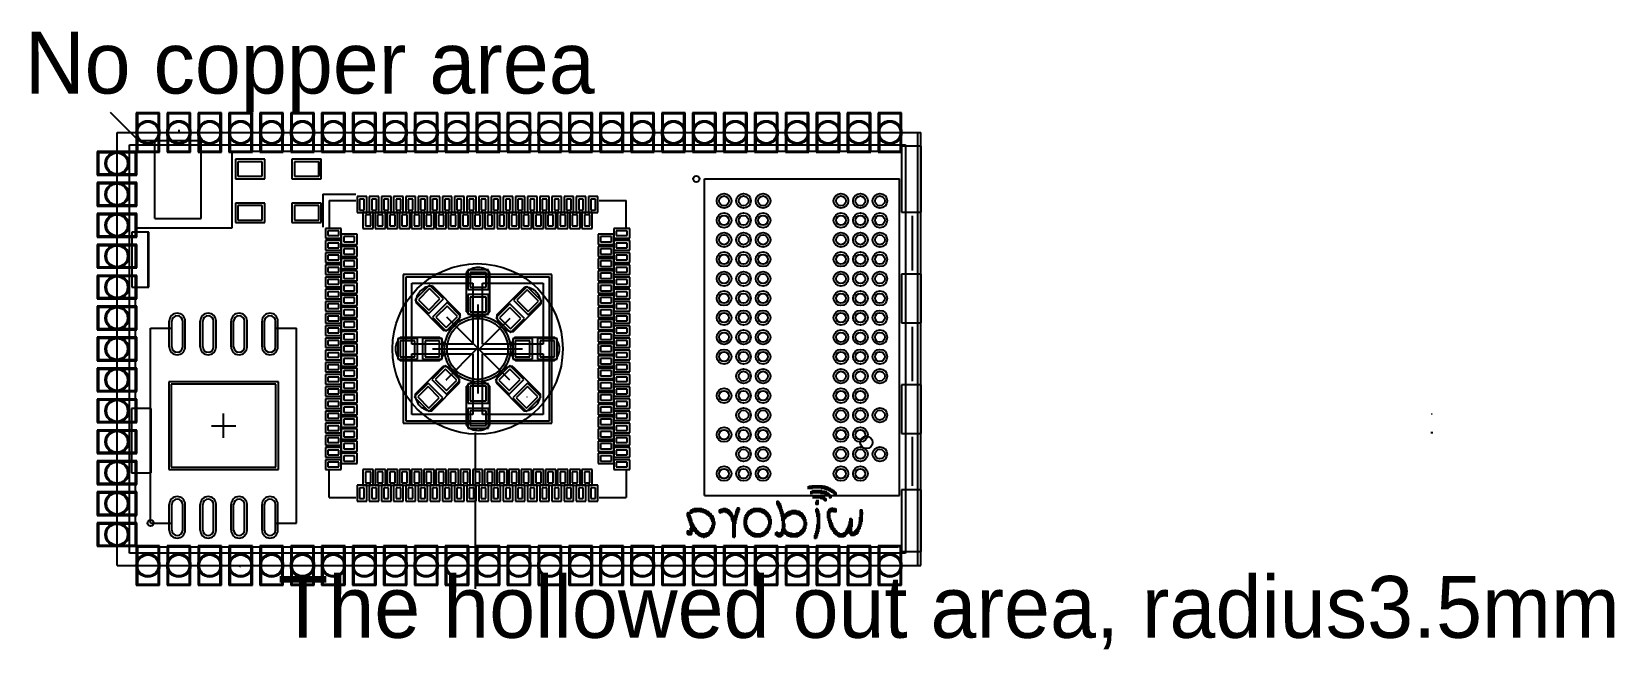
# Model space of a CAD drawing. Extents: x 135.1 to 200.1, y 94.8 to 120.2.
import ezdxf

# ---------------------------------------------------------------- set-up
doc = ezdxf.new("R2010")
doc.units = 0
doc.layers.get('0').update_dxf_attribs({"linetype": 'CONTINUOUS'})
for name, color, linetype in [('BOTTOMLAYER', 5, 'CONTINUOUS'), ('BOTTOMOVERLAY', 54, 'CONTINUOUS'), ('BOTTOMPASTE', 16, 'CONTINUOUS'), ('BOTTOMSOLDER', 6, 'CONTINUOUS'), ('INTERNALPLANE1', 76, 'CONTINUOUS'), ('MECHANICAL1', 6, 'CONTINUOUS'), ('MECHANICAL15', 56, 'CONTINUOUS'), ('MIDLAYER1', 16, 'CONTINUOUS'), ('MULTILAYER', 9, 'CONTINUOUS'), ('TOPLAYER', 1, 'CONTINUOUS'), ('TOPOVERLAY', 2, 'CONTINUOUS'), ('TOPPASTE', 8, 'CONTINUOUS'), ('TOPSOLDER', 216, 'CONTINUOUS')]:
    doc.layers.add(name, color=color, linetype=linetype)

msp = doc.modelspace()

# ---------------------------------------------------------------- texts
at = {"layer": 'TOPOVERLAY'}
for s, p in [('No copper area', (134.772603, 117.654001)), ('The hollowed out area, radius3.5mm', (145.161203, 95.302001))]:
    msp.add_text(s, height=2.54, rotation=360, dxfattribs=at).set_placement(p)

# ---------------------------------------------------------------- blocks, each defined once
blk = doc.blocks.new('XTAL3225_1')
at = {"layer": 'TOPLAYER'}
for p, q in [((-0.660019, 1.187196), (-1.660017, 1.187196)), ((-1.660017, 1.187196), (-1.660017, 0.587248)), ((-0.660019, 0.587248), (-0.660019, 1.187196)), ((1.660017, 1.187196), (0.660019, 1.187196)), ((0.660019, 1.187196), (0.660019, 0.587248)), ((1.660017, 0.587248), (1.660017, 1.187196)), ((-1.660017, 0.587248), (-0.660019, 0.587248)), ((0.660019, 0.587248), (1.660017, 0.587248)), ((-0.660019, -0.612648), (-1.660017, -0.612648)), ((-1.660017, -0.612648), (-1.660017, -1.212596)), ((-0.660019, -1.212596), (-0.660019, -0.612648)), ((1.660017, -0.612648), (0.660019, -0.612648)), ((0.660019, -0.612648), (0.660019, -1.212596)), ((1.660017, -1.212596), (1.660017, -0.612648)), ((-1.660017, -1.212596), (-0.660019, -1.212596)), ((0.660019, -1.212596), (1.660017, -1.212596))]:
    blk.add_line(p, q, dxfattribs=at)
at = {"layer": 'TOPOVERLAY'}
for p in [(0.635, 1.3081), (1.7526, 0.5715)]:
    blk.add_line(p, (1.7526, 1.3081), dxfattribs=at)
at = {"layer": 'TOPPASTE'}
for p, q in [((-0.660019, 1.187196), (-1.660017, 1.187196)), ((-1.660017, 1.187196), (-1.660017, 0.587248)), ((-0.660019, 0.587248), (-0.660019, 1.187196)), ((1.660017, 1.187196), (0.660019, 1.187196)), ((0.660019, 1.187196), (0.660019, 0.587248)), ((1.660017, 0.587248), (1.660017, 1.187196)), ((-1.660017, 0.587248), (-0.660019, 0.587248)), ((0.660019, 0.587248), (1.660017, 0.587248)), ((-0.660019, -0.612648), (-1.660017, -0.612648)), ((-1.660017, -0.612648), (-1.660017, -1.212596)), ((-0.660019, -1.212596), (-0.660019, -0.612648)), ((1.660017, -0.612648), (0.660019, -0.612648)), ((0.660019, -0.612648), (0.660019, -1.212596)), ((1.660017, -1.212596), (1.660017, -0.612648)), ((-1.660017, -1.212596), (-0.660019, -1.212596)), ((0.660019, -1.212596), (1.660017, -1.212596))]:
    blk.add_line(p, q, dxfattribs=at)
at = {"layer": 'TOPSOLDER'}
for p, q in [((-0.558419, 1.288796), (-1.761617, 1.288796)), ((-1.761617, 1.288796), (-1.761617, 0.485648)), ((-0.558419, 0.485648), (-0.558419, 1.288796)), ((1.761617, 1.288796), (0.558419, 1.288796)), ((0.558419, 1.288796), (0.558419, 0.485648)), ((1.761617, 0.485648), (1.761617, 1.288796)), ((-1.761617, 0.485648), (-0.558419, 0.485648)), ((0.558419, 0.485648), (1.761617, 0.485648)), ((-0.558419, -0.511048), (-1.761617, -0.511048)), ((-1.761617, -0.511048), (-1.761617, -1.314196)), ((-0.558419, -1.314196), (-0.558419, -0.511048)), ((1.761617, -0.511048), (0.558419, -0.511048)), ((0.558419, -0.511048), (0.558419, -1.314196)), ((1.761617, -1.314196), (1.761617, -0.511048)), ((-1.761617, -1.314196), (-0.558419, -1.314196)), ((0.558419, -1.314196), (1.761617, -1.314196))]:
    blk.add_line(p, q, dxfattribs=at)
blk = doc.blocks.new('WSON_SPIFLASH_2')
at = {"layer": 'MECHANICAL15'}
for p, q in [((-0.499999, 0), (0.499999, 0)), ((0, 0.499999), (0, -0.499999))]:
    blk.add_line(p, q, dxfattribs=at)
at = {"layer": 'TOPLAYER'}
for p, q in [((-4.289001, 2.129998), (-3.239, 2.129998)), ((-1.699999, 2.149998), (-1.699999, -2.149998)), ((1.699999, 2.149998), (-1.699999, 2.149998)), ((1.699999, -2.149998), (1.699999, 2.149998)), ((3.239, 2.129998), (4.289001, 2.129998)), ((-4.289001, 1.680002), (-3.239, 1.680002)), ((3.239, 1.680002), (4.289001, 1.680002)), ((-4.289001, 0.859998), (-3.239, 0.859998)), ((3.239, 0.859998), (4.289001, 0.859998)), ((-4.289001, 0.410002), (-3.239, 0.410002)), ((3.239, 0.410002), (4.289001, 0.410002)), ((-4.289001, -0.410002), (-3.239, -0.410002)), ((3.239, -0.410002), (4.289001, -0.410002)), ((-4.289001, -0.859998), (-3.239, -0.859998)), ((3.239, -0.859998), (4.289001, -0.859998)), ((-4.289001, -1.680002), (-3.239, -1.680002)), ((3.239, -1.680002), (4.289001, -1.680002)), ((-4.289001, -2.129998), (-3.239, -2.129998)), ((-1.699999, -2.149998), (1.699999, -2.149998)), ((3.239, -2.129998), (4.289001, -2.129998))]:
    blk.add_line(p, q, dxfattribs=at)
for centre, start, end in [((-4.289001, 1.905), 90, 270), ((-3.239, 1.905), 270, 90), ((3.239, 1.905), 90, 270), ((4.289001, 1.905), 270, 90), ((-4.289001, 0.635), 90, 270), ((-3.239, 0.635), 270, 90), ((3.239, 0.635), 90, 270), ((4.289001, 0.635), 270, 90), ((-4.289001, -0.635), 90, 270), ((-3.239, -0.635), 270, 90), ((3.239, -0.635), 90, 270), ((4.289001, -0.635), 270, 90), ((-4.289001, -1.905), 90, 270), ((-3.239, -1.905), 270, 90), ((3.239, -1.905), 90, 270), ((4.289001, -1.905), 270, 90)]:
    blk.add_arc(centre, 0.225, start, end, dxfattribs=at)
at = {"layer": 'TOPOVERLAY'}
for p, q in [((-4, 2.999999), (-4, 2.159)), ((-4, 2.999999), (4, 2.999999)), ((4, 2.999999), (4, 2.159)), ((-4, -2.159), (-4, -2.999999)), ((4, -2.159), (4, -2.999999)), ((-4, -2.999999), (4, -2.999999))]:
    blk.add_line(p, q, dxfattribs=at)
blk.add_circle((-3.998001, 2.999999), 0.125001, dxfattribs=at)
at = {"layer": 'TOPPASTE'}
for p, q in [((-4.289001, 2.129998), (-3.239, 2.129998)), ((-1.699999, 2.149998), (-1.699999, -2.149998)), ((1.699999, 2.149998), (-1.699999, 2.149998)), ((1.699999, -2.149998), (1.699999, 2.149998)), ((3.239, 2.129998), (4.289001, 2.129998)), ((-4.289001, 1.680002), (-3.239, 1.680002)), ((3.239, 1.680002), (4.289001, 1.680002)), ((-4.289001, 0.859998), (-3.239, 0.859998)), ((3.239, 0.859998), (4.289001, 0.859998)), ((-4.289001, 0.410002), (-3.239, 0.410002)), ((3.239, 0.410002), (4.289001, 0.410002)), ((-4.289001, -0.410002), (-3.239, -0.410002)), ((3.239, -0.410002), (4.289001, -0.410002)), ((-4.289001, -0.859998), (-3.239, -0.859998)), ((3.239, -0.859998), (4.289001, -0.859998)), ((-4.289001, -1.680002), (-3.239, -1.680002)), ((3.239, -1.680002), (4.289001, -1.680002)), ((-4.289001, -2.129998), (-3.239, -2.129998)), ((-1.699999, -2.149998), (1.699999, -2.149998)), ((3.239, -2.129998), (4.289001, -2.129998))]:
    blk.add_line(p, q, dxfattribs=at)
for centre, start, end in [((-4.289001, 1.905), 90, 270), ((-3.239, 1.905), 270, 90), ((3.239, 1.905), 90, 270), ((4.289001, 1.905), 270, 90), ((-4.289001, 0.635), 90, 270), ((-3.239, 0.635), 270, 90), ((3.239, 0.635), 90, 270), ((4.289001, 0.635), 270, 90), ((-4.289001, -0.635), 90, 270), ((-3.239, -0.635), 270, 90), ((3.239, -0.635), 90, 270), ((4.289001, -0.635), 270, 90), ((-4.289001, -1.905), 90, 270), ((-3.239, -1.905), 270, 90), ((3.239, -1.905), 90, 270), ((4.289001, -1.905), 270, 90)]:
    blk.add_arc(centre, 0.225, start, end, dxfattribs=at)
at = {"layer": 'TOPSOLDER'}
for p, q in [((-4.289001, 2.231598), (-3.239, 2.231598)), ((-1.801599, 2.251598), (-1.801599, -2.251598)), ((1.801599, 2.251598), (-1.801599, 2.251598)), ((1.801599, -2.251598), (1.801599, 2.251598)), ((3.239, 2.231598), (4.289001, 2.231598)), ((-4.289001, 1.578402), (-3.239, 1.578402)), ((3.239, 1.578402), (4.289001, 1.578402)), ((-4.289001, 0.961598), (-3.239, 0.961598)), ((3.239, 0.961598), (4.289001, 0.961598)), ((-4.289001, 0.308402), (-3.239, 0.308402)), ((3.239, 0.308402), (4.289001, 0.308402)), ((-4.289001, -0.308402), (-3.239, -0.308402)), ((3.239, -0.308402), (4.289001, -0.308402)), ((-4.289001, -0.961598), (-3.239, -0.961598)), ((3.239, -0.961598), (4.289001, -0.961598)), ((-4.289001, -1.578402), (-3.239, -1.578402)), ((3.239, -1.578402), (4.289001, -1.578402)), ((-4.289001, -2.231598), (-3.239, -2.231598)), ((-1.801599, -2.251598), (1.801599, -2.251598)), ((3.239, -2.231598), (4.289001, -2.231598))]:
    blk.add_line(p, q, dxfattribs=at)
for centre, start, end in [((-4.289001, 1.905), 90, 270), ((-3.239, 1.905), 270, 90), ((3.239, 1.905), 90, 270), ((4.289001, 1.905), 270, 90), ((-4.289001, 0.635), 90, 270), ((-3.239, 0.635), 270, 90), ((3.239, 0.635), 90, 270), ((4.289001, 0.635), 270, 90), ((-4.289001, -0.635), 90, 270), ((-3.239, -0.635), 270, 90), ((3.239, -0.635), 90, 270), ((4.289001, -0.635), 270, 90), ((-4.289001, -1.905), 90, 270), ((-3.239, -1.905), 270, 90), ((3.239, -1.905), 90, 270), ((4.289001, -1.905), 270, 90)]:
    blk.add_arc(centre, 0.3266, start, end, dxfattribs=at)
blk = doc.blocks.new('MT7628AN_DRQFN156_SMD_P0_2')
at = {"layer": 'TOPLAYER'}
for p, q in [((-4.655002, 6.149998), (-4.844999, 6.149998)), ((-4.844999, 6.149998), (-4.844999, 5.700001)), ((-4.655002, 5.700001), (-4.655002, 6.149998)), ((-4.155001, 6.149998), (-4.344998, 6.149998)), ((-4.344998, 6.149998), (-4.344998, 5.700001)), ((-4.155001, 5.700001), (-4.155001, 6.149998)), ((-3.655002, 6.149998), (-3.844999, 6.149998)), ((-3.844999, 6.149998), (-3.844999, 5.700001)), ((-3.655002, 5.700001), (-3.655002, 6.149998)), ((-3.155003, 6.149998), (-3.345, 6.149998)), ((-3.345, 6.149998), (-3.345, 5.700001)), ((-3.155003, 5.700001), (-3.155003, 6.149998)), ((-2.655001, 6.149998), (-2.844998, 6.149998)), ((-2.844998, 6.149998), (-2.844998, 5.700001)), ((-2.655001, 5.700001), (-2.655001, 6.149998)), ((-2.155002, 6.149998), (-2.344999, 6.149998)), ((-2.344999, 6.149998), (-2.344999, 5.700001)), ((-2.155002, 5.700001), (-2.155002, 6.149998)), ((-1.655, 6.149998), (-1.844998, 6.149998)), ((-1.844998, 6.149998), (-1.844998, 5.700001)), ((-1.655, 5.700001), (-1.655, 6.149998)), ((-1.155002, 6.149998), (-1.344999, 6.149998)), ((-1.344999, 6.149998), (-1.344999, 5.700001)), ((-1.155002, 5.700001), (-1.155002, 6.149998)), ((-0.655002, 6.149998), (-0.845, 6.149998)), ((-0.845, 6.149998), (-0.845, 5.700001)), ((-0.655002, 5.700001), (-0.655002, 6.149998)), ((-0.155001, 6.149998), (-0.344998, 6.149998)), ((-0.344998, 6.149998), (-0.344998, 5.700001)), ((-0.155001, 5.700001), (-0.155001, 6.149998)), ((0.344998, 6.149998), (0.155001, 6.149998)), ((0.155001, 6.149998), (0.155001, 5.700001)), ((0.344998, 5.700001), (0.344998, 6.149998)), ((0.845, 6.149998), (0.655002, 6.149998)), ((0.655002, 6.149998), (0.655002, 5.700001)), ((0.845, 5.700001), (0.845, 6.149998)), ((1.344999, 6.149998), (1.155002, 6.149998)), ((1.155002, 6.149998), (1.155002, 5.700001)), ((1.344999, 5.700001), (1.344999, 6.149998)), ((1.844998, 6.149998), (1.655, 6.149998)), ((1.655, 6.149998), (1.655, 5.700001)), ((1.844998, 5.700001), (1.844998, 6.149998)), ((2.344999, 6.149998), (2.155002, 6.149998)), ((2.155002, 6.149998), (2.155002, 5.700001)), ((2.344999, 5.700001), (2.344999, 6.149998)), ((2.844998, 6.149998), (2.655001, 6.149998)), ((2.655001, 6.149998), (2.655001, 5.700001)), ((2.844998, 5.700001), (2.844998, 6.149998)), ((3.345, 6.149998), (3.155003, 6.149998)), ((3.155003, 6.149998), (3.155003, 5.700001)), ((3.345, 5.700001), (3.345, 6.149998)), ((3.844999, 6.149998), (3.655002, 6.149998)), ((3.655002, 6.149998), (3.655002, 5.700001)), ((3.844999, 5.700001), (3.844999, 6.149998)), ((4.344998, 6.149998), (4.155001, 6.149998)), ((4.155001, 6.149998), (4.155001, 5.700001)), ((4.344998, 5.700001), (4.344998, 6.149998)), ((4.844999, 6.149998), (4.655002, 6.149998)), ((4.655002, 6.149998), (4.655002, 5.700001)), ((4.844999, 5.700001), (4.844999, 6.149998)), ((-4.844999, 5.700001), (-4.655002, 5.700001)), ((-4.390001, 5.499999), (-4.610001, 5.499999)), ((-4.610001, 5.499999), (-4.610001, 5.050003)), ((-4.390001, 5.050003), (-4.390001, 5.499999)), ((-4.344998, 5.700001), (-4.155001, 5.700001)), ((-3.889997, 5.499999), (-4.109997, 5.499999)), ((-4.109997, 5.499999), (-4.109997, 5.050003)), ((-3.889997, 5.050003), (-3.889997, 5.499999)), ((-3.844999, 5.700001), (-3.655002, 5.700001)), ((-3.389998, 5.499999), (-3.609998, 5.499999)), ((-3.609998, 5.499999), (-3.609998, 5.050003)), ((-3.389998, 5.050003), (-3.389998, 5.499999)), ((-3.345, 5.700001), (-3.155003, 5.700001)), ((-2.889999, 5.499999), (-3.109999, 5.499999)), ((-3.109999, 5.499999), (-3.109999, 5.050003)), ((-2.889999, 5.050003), (-2.889999, 5.499999)), ((-2.844998, 5.700001), (-2.655001, 5.700001)), ((-2.39, 5.499999), (-2.61, 5.499999)), ((-2.61, 5.499999), (-2.61, 5.050003)), ((-2.39, 5.050003), (-2.39, 5.499999)), ((-2.344999, 5.700001), (-2.155002, 5.700001)), ((-1.890001, 5.499999), (-2.110001, 5.499999)), ((-2.110001, 5.499999), (-2.110001, 5.050003)), ((-1.890001, 5.050003), (-1.890001, 5.499999)), ((-1.844998, 5.700001), (-1.655, 5.700001)), ((-1.39, 5.499999), (-1.609999, 5.499999)), ((-1.609999, 5.499999), (-1.609999, 5.050003)), ((-1.39, 5.050003), (-1.39, 5.499999)), ((-1.344999, 5.700001), (-1.155002, 5.700001)), ((-0.890001, 5.499999), (-1.11, 5.499999)), ((-1.11, 5.499999), (-1.11, 5.050003)), ((-0.890001, 5.050003), (-0.890001, 5.499999)), ((-0.845, 5.700001), (-0.655002, 5.700001)), ((-0.389999, 5.500002), (-0.609999, 5.500002)), ((-0.609999, 5.500002), (-0.609999, 5.050005)), ((-0.389999, 5.050005), (-0.389999, 5.500002)), ((-0.344998, 5.700001), (-0.155001, 5.700001)), ((0.11, 5.500002), (-0.11, 5.500002)), ((-0.11, 5.500002), (-0.11, 5.050005)), ((0.11, 5.050005), (0.11, 5.500002)), ((0.155001, 5.700001), (0.344998, 5.700001)), ((0.609999, 5.500002), (0.389999, 5.500002)), ((0.389999, 5.500002), (0.389999, 5.050005)), ((0.609999, 5.050005), (0.609999, 5.500002)), ((0.655002, 5.700001), (0.845, 5.700001)), ((1.11, 5.499999), (0.890001, 5.499999)), ((0.890001, 5.499999), (0.890001, 5.050003)), ((1.11, 5.050003), (1.11, 5.499999)), ((1.155002, 5.700001), (1.344999, 5.700001)), ((1.609999, 5.499999), (1.39, 5.499999)), ((1.39, 5.499999), (1.39, 5.050003)), ((1.609999, 5.050003), (1.609999, 5.499999)), ((1.655, 5.700001), (1.844998, 5.700001)), ((2.110001, 5.499999), (1.890001, 5.499999)), ((1.890001, 5.499999), (1.890001, 5.050003)), ((2.110001, 5.050003), (2.110001, 5.499999)), ((2.155002, 5.700001), (2.344999, 5.700001)), ((2.61, 5.499999), (2.39, 5.499999)), ((2.39, 5.499999), (2.39, 5.050003)), ((2.61, 5.050003), (2.61, 5.499999)), ((2.655001, 5.700001), (2.844998, 5.700001)), ((3.109999, 5.499999), (2.889999, 5.499999)), ((2.889999, 5.499999), (2.889999, 5.050003)), ((3.109999, 5.050003), (3.109999, 5.499999)), ((3.155003, 5.700001), (3.345, 5.700001)), ((3.609998, 5.499999), (3.389998, 5.499999)), ((3.389998, 5.499999), (3.389998, 5.050003)), ((3.609998, 5.050003), (3.609998, 5.499999)), ((3.655002, 5.700001), (3.844999, 5.700001)), ((4.109997, 5.499999), (3.889997, 5.499999)), ((3.889997, 5.499999), (3.889997, 5.050003)), ((4.109997, 5.050003), (4.109997, 5.499999)), ((4.155001, 5.700001), (4.344998, 5.700001)), ((4.610001, 5.499999), (4.390001, 5.499999)), ((4.390001, 5.499999), (4.390001, 5.050003)), ((4.610001, 5.050003), (4.610001, 5.499999)), ((4.655002, 5.700001), (4.844999, 5.700001)), ((-6.149998, 4.844999), (-6.149998, 4.655002)), ((-5.700001, 4.844999), (-6.149998, 4.844999)), ((-6.149998, 4.655002), (-5.700001, 4.655002)), ((-5.700001, 4.655002), (-5.700001, 4.844999)), ((-5.499999, 4.610001), (-5.499999, 4.390001)), ((-5.050003, 4.610001), (-5.499999, 4.610001)), ((-5.050003, 4.390001), (-5.050003, 4.610001)), ((-4.610001, 5.050003), (-4.390001, 5.050003)), ((-4.109997, 5.050003), (-3.889997, 5.050003)), ((-3.609998, 5.050003), (-3.389998, 5.050003)), ((-3.109999, 5.050003), (-2.889999, 5.050003)), ((-2.61, 5.050003), (-2.39, 5.050003)), ((-2.110001, 5.050003), (-1.890001, 5.050003)), ((-1.609999, 5.050003), (-1.39, 5.050003)), ((-1.11, 5.050003), (-0.890001, 5.050003)), ((-0.609999, 5.050005), (-0.389999, 5.050005)), ((-0.11, 5.050005), (0.11, 5.050005)), ((0.389999, 5.050005), (0.609999, 5.050005)), ((0.890001, 5.050003), (1.11, 5.050003)), ((1.39, 5.050003), (1.609999, 5.050003)), ((1.890001, 5.050003), (2.110001, 5.050003)), ((2.39, 5.050003), (2.61, 5.050003)), ((2.889999, 5.050003), (3.109999, 5.050003)), ((3.389998, 5.050003), (3.609998, 5.050003)), ((3.889997, 5.050003), (4.109997, 5.050003)), ((4.390001, 5.050003), (4.610001, 5.050003)), ((5.050003, 4.610001), (5.050003, 4.390001)), ((5.499999, 4.610001), (5.050003, 4.610001)), ((5.499999, 4.390001), (5.499999, 4.610001)), ((5.700001, 4.844999), (5.700001, 4.655002)), ((6.149998, 4.844999), (5.700001, 4.844999)), ((5.700001, 4.655002), (6.149998, 4.655002)), ((6.149998, 4.655002), (6.149998, 4.844999)), ((-6.149998, 4.344998), (-6.149998, 4.155001)), ((-5.700001, 4.344998), (-6.149998, 4.344998)), ((-6.149998, 4.155001), (-5.700001, 4.155001)), ((-5.700001, 4.155001), (-5.700001, 4.344998)), ((-5.499999, 4.390001), (-5.050003, 4.390001)), ((-5.499999, 4.109997), (-5.499999, 3.889997)), ((-5.050003, 4.109997), (-5.499999, 4.109997)), ((-5.050003, 3.889997), (-5.050003, 4.109997)), ((5.050003, 4.390001), (5.499999, 4.390001)), ((5.050003, 4.109997), (5.050003, 3.889997)), ((5.499999, 4.109997), (5.050003, 4.109997)), ((5.499999, 3.889997), (5.499999, 4.109997)), ((5.700001, 4.344998), (5.700001, 4.155001)), ((6.149998, 4.344998), (5.700001, 4.344998)), ((5.700001, 4.155001), (6.149998, 4.155001)), ((6.149998, 4.155001), (6.149998, 4.344998)), ((-6.149998, 3.844999), (-6.149998, 3.655002)), ((-5.700001, 3.844999), (-6.149998, 3.844999)), ((-6.149998, 3.655002), (-5.700001, 3.655002)), ((-6.149998, 3.345), (-6.149998, 3.155003)), ((-5.700001, 3.345), (-6.149998, 3.345)), ((-5.700001, 3.655002), (-5.700001, 3.844999)), ((-5.700001, 3.155003), (-5.700001, 3.345)), ((-5.499999, 3.889997), (-5.050003, 3.889997)), ((-5.499999, 3.609998), (-5.499999, 3.389998)), ((-5.050003, 3.609998), (-5.499999, 3.609998)), ((-5.499999, 3.389998), (-5.050003, 3.389998)), ((-5.050003, 3.389998), (-5.050003, 3.609998)), ((5.050003, 3.889997), (5.499999, 3.889997)), ((5.050003, 3.609998), (5.050003, 3.389998)), ((5.499999, 3.609998), (5.050003, 3.609998)), ((5.050003, 3.389998), (5.499999, 3.389998)), ((5.499999, 3.389998), (5.499999, 3.609998)), ((5.700001, 3.844999), (5.700001, 3.655002)), ((6.149998, 3.844999), (5.700001, 3.844999)), ((5.700001, 3.655002), (6.149998, 3.655002)), ((5.700001, 3.345), (5.700001, 3.155003)), ((6.149998, 3.345), (5.700001, 3.345)), ((6.149998, 3.655002), (6.149998, 3.844999)), ((6.149998, 3.155003), (6.149998, 3.345)), ((-6.149998, 3.155003), (-5.700001, 3.155003)), ((-6.149998, 2.844998), (-6.149998, 2.655001)), ((-5.700001, 2.844998), (-6.149998, 2.844998)), ((-6.149998, 2.655001), (-5.700001, 2.655001)), ((-5.700001, 2.655001), (-5.700001, 2.844998)), ((-5.499999, 3.109999), (-5.499999, 2.889999)), ((-5.050003, 3.109999), (-5.499999, 3.109999)), ((-5.499999, 2.889999), (-5.050003, 2.889999)), ((-5.499999, 2.61), (-5.499999, 2.39)), ((-5.050003, 2.61), (-5.499999, 2.61)), ((-5.050003, 2.889999), (-5.050003, 3.109999)), ((-5.050003, 2.39), (-5.050003, 2.61)), ((-2.949999, 2.949999), (-2.949999, -2.949999)), ((2.949999, 2.949999), (-2.949999, 2.949999)), ((2.949999, -2.949999), (2.949999, 2.949999)), ((5.050003, 3.109999), (5.050003, 2.889999)), ((5.499999, 3.109999), (5.050003, 3.109999)), ((5.050003, 2.889999), (5.499999, 2.889999)), ((5.050003, 2.61), (5.050003, 2.39)), ((5.499999, 2.61), (5.050003, 2.61)), ((5.499999, 2.889999), (5.499999, 3.109999)), ((5.499999, 2.39), (5.499999, 2.61)), ((5.700001, 3.155003), (6.149998, 3.155003)), ((5.700001, 2.844998), (5.700001, 2.655001)), ((6.149998, 2.844998), (5.700001, 2.844998)), ((5.700001, 2.655001), (6.149998, 2.655001)), ((6.149998, 2.655001), (6.149998, 2.844998)), ((-6.149998, 2.344999), (-6.149998, 2.155002)), ((-5.700001, 2.344999), (-6.149998, 2.344999)), ((-6.149998, 2.155002), (-5.700001, 2.155002)), ((-5.700001, 2.155002), (-5.700001, 2.344999)), ((-5.499999, 2.39), (-5.050003, 2.39)), ((-5.499999, 2.110001), (-5.499999, 1.890001)), ((-5.050003, 2.110001), (-5.499999, 2.110001)), ((-5.050003, 1.890001), (-5.050003, 2.110001)), ((5.050003, 2.39), (5.499999, 2.39)), ((5.050003, 2.110001), (5.050003, 1.890001)), ((5.499999, 2.110001), (5.050003, 2.110001)), ((5.499999, 1.890001), (5.499999, 2.110001)), ((5.700001, 2.344999), (5.700001, 2.155002)), ((6.149998, 2.344999), (5.700001, 2.344999)), ((5.700001, 2.155002), (6.149998, 2.155002)), ((6.149998, 2.155002), (6.149998, 2.344999)), ((-6.149998, 1.844998), (-6.149998, 1.655)), ((-5.700001, 1.844998), (-6.149998, 1.844998)), ((-6.149998, 1.655), (-5.700001, 1.655)), ((-6.149998, 1.344999), (-6.149998, 1.155002)), ((-5.700001, 1.344999), (-6.149998, 1.344999)), ((-5.700001, 1.655), (-5.700001, 1.844998)), ((-5.700001, 1.155002), (-5.700001, 1.344999)), ((-5.499999, 1.890001), (-5.050003, 1.890001)), ((-5.499999, 1.609999), (-5.499999, 1.39)), ((-5.050003, 1.609999), (-5.499999, 1.609999)), ((-5.499999, 1.39), (-5.050003, 1.39)), ((-5.050003, 1.39), (-5.050003, 1.609999)), ((5.050003, 1.890001), (5.499999, 1.890001)), ((5.050003, 1.609999), (5.050003, 1.39)), ((5.499999, 1.609999), (5.050003, 1.609999)), ((5.050003, 1.39), (5.499999, 1.39)), ((5.499999, 1.39), (5.499999, 1.609999)), ((5.700001, 1.844998), (5.700001, 1.655)), ((6.149998, 1.844998), (5.700001, 1.844998)), ((5.700001, 1.655), (6.149998, 1.655)), ((5.700001, 1.344999), (5.700001, 1.155002)), ((6.149998, 1.344999), (5.700001, 1.344999)), ((6.149998, 1.655), (6.149998, 1.844998)), ((6.149998, 1.155002), (6.149998, 1.344999)), ((-6.149998, 1.155002), (-5.700001, 1.155002)), ((-6.149998, 0.845), (-6.149998, 0.655002)), ((-5.700001, 0.845), (-6.149998, 0.845)), ((-6.149998, 0.655002), (-5.700001, 0.655002)), ((-5.700001, 0.655002), (-5.700001, 0.845)), ((-5.499999, 1.094997), (-5.499999, 0.905005)), ((-5.050003, 1.094997), (-5.499999, 1.094997)), ((-5.499999, 0.905005), (-5.050003, 0.905005)), ((-5.050003, 0.905005), (-5.050003, 1.094997)), ((5.050003, 1.11), (5.050003, 0.890001)), ((5.499999, 1.11), (5.050003, 1.11)), ((5.050003, 0.890001), (5.499999, 0.890001)), ((5.499999, 0.890001), (5.499999, 1.11)), ((5.700001, 1.155002), (6.149998, 1.155002)), ((5.700001, 0.845), (5.700001, 0.655002)), ((6.149998, 0.845), (5.700001, 0.845)), ((5.700001, 0.655002), (6.149998, 0.655002)), ((6.149998, 0.655002), (6.149998, 0.845)), ((-6.149998, 0.344998), (-6.149998, 0.155001)), ((-5.700001, 0.344998), (-6.149998, 0.344998)), ((-6.149998, 0.155001), (-5.700001, 0.155001)), ((-5.700001, 0.155001), (-5.700001, 0.344998)), ((-5.500002, 0.594995), (-5.500002, 0.405003)), ((-5.050005, 0.594995), (-5.500002, 0.594995)), ((-5.500002, 0.405003), (-5.050005, 0.405003)), ((-5.500002, 0.11), (-5.500002, -0.11)), ((-5.050005, 0.11), (-5.500002, 0.11)), ((-5.050005, 0.405003), (-5.050005, 0.594995)), ((-5.050005, -0.11), (-5.050005, 0.11)), ((5.050005, 0.609994), (5.050005, 0.390004)), ((5.500002, 0.609994), (5.050005, 0.609994)), ((5.050005, 0.390004), (5.500002, 0.390004)), ((5.050005, 0.094996), (5.050005, -0.094996)), ((5.500002, 0.094996), (5.050005, 0.094996)), ((5.500002, 0.390004), (5.500002, 0.609994)), ((5.500002, -0.094996), (5.500002, 0.094996)), ((5.700001, 0.344998), (5.700001, 0.155001)), ((6.149998, 0.344998), (5.700001, 0.344998)), ((5.700001, 0.155001), (6.149998, 0.155001)), ((6.149998, 0.155001), (6.149998, 0.344998)), ((-6.149998, -0.155001), (-6.149998, -0.344998)), ((-5.700001, -0.155001), (-6.149998, -0.155001)), ((-6.149998, -0.344998), (-5.700001, -0.344998)), ((-5.700001, -0.344998), (-5.700001, -0.155001)), ((-5.500002, -0.11), (-5.050005, -0.11)), ((-5.500002, -0.389999), (-5.500002, -0.609999)), ((-5.050005, -0.389999), (-5.500002, -0.389999)), ((-5.500002, -0.609999), (-5.050005, -0.609999)), ((-5.050005, -0.609999), (-5.050005, -0.389999)), ((5.050005, -0.094996), (5.500002, -0.094996)), ((5.050005, -0.405003), (5.050005, -0.594995)), ((5.500002, -0.405003), (5.050005, -0.405003)), ((5.050005, -0.594995), (5.500002, -0.594995)), ((5.500002, -0.594995), (5.500002, -0.405003)), ((5.700001, -0.155001), (5.700001, -0.344998)), ((6.149998, -0.155001), (5.700001, -0.155001)), ((5.700001, -0.344998), (6.149998, -0.344998)), ((6.149998, -0.344998), (6.149998, -0.155001)), ((-6.149998, -0.655002), (-6.149998, -0.845)), ((-5.700001, -0.655002), (-6.149998, -0.655002)), ((-6.149998, -0.845), (-5.700001, -0.845)), ((-6.149998, -1.155002), (-6.149998, -1.344999)), ((-5.700001, -1.155002), (-6.149998, -1.155002)), ((-5.700001, -0.845), (-5.700001, -0.655002)), ((-5.700001, -1.344999), (-5.700001, -1.155002)), ((-5.499999, -0.890001), (-5.499999, -1.11)), ((-5.050003, -0.890001), (-5.499999, -0.890001)), ((-5.499999, -1.11), (-5.050003, -1.11)), ((-5.050003, -1.11), (-5.050003, -0.890001)), ((5.050003, -0.890001), (5.050003, -1.11)), ((5.499999, -0.890001), (5.050003, -0.890001)), ((5.050003, -1.11), (5.499999, -1.11)), ((5.499999, -1.11), (5.499999, -0.890001)), ((5.700001, -0.655002), (5.700001, -0.845)), ((6.149998, -0.655002), (5.700001, -0.655002)), ((5.700001, -0.845), (6.149998, -0.845)), ((5.700001, -1.155002), (5.700001, -1.344999)), ((6.149998, -1.155002), (5.700001, -1.155002)), ((6.149998, -0.845), (6.149998, -0.655002)), ((6.149998, -1.344999), (6.149998, -1.155002)), ((-6.149998, -1.344999), (-5.700001, -1.344999)), ((-6.149998, -1.655), (-6.149998, -1.844998)), ((-5.700001, -1.655), (-6.149998, -1.655)), ((-6.149998, -1.844998), (-5.700001, -1.844998)), ((-5.700001, -1.844998), (-5.700001, -1.655)), ((-5.499999, -1.39), (-5.499999, -1.609999)), ((-5.050003, -1.39), (-5.499999, -1.39)), ((-5.499999, -1.609999), (-5.050003, -1.609999)), ((-5.499999, -1.890001), (-5.499999, -2.110001)), ((-5.050003, -1.890001), (-5.499999, -1.890001)), ((-5.050003, -1.609999), (-5.050003, -1.39)), ((-5.050003, -2.110001), (-5.050003, -1.890001)), ((5.050003, -1.39), (5.050003, -1.609999)), ((5.499999, -1.39), (5.050003, -1.39)), ((5.050003, -1.609999), (5.499999, -1.609999)), ((5.050003, -1.890001), (5.050003, -2.110001)), ((5.499999, -1.890001), (5.050003, -1.890001)), ((5.499999, -1.609999), (5.499999, -1.39)), ((5.499999, -2.110001), (5.499999, -1.890001)), ((5.700001, -1.344999), (6.149998, -1.344999)), ((5.700001, -1.655), (5.700001, -1.844998)), ((6.149998, -1.655), (5.700001, -1.655)), ((5.700001, -1.844998), (6.149998, -1.844998)), ((6.149998, -1.844998), (6.149998, -1.655)), ((-6.149998, -2.155002), (-6.149998, -2.344999)), ((-5.700001, -2.155002), (-6.149998, -2.155002)), ((-6.149998, -2.344999), (-5.700001, -2.344999)), ((-5.700001, -2.344999), (-5.700001, -2.155002)), ((-5.499999, -2.110001), (-5.050003, -2.110001)), ((-5.499999, -2.39), (-5.499999, -2.61)), ((-5.050003, -2.39), (-5.499999, -2.39)), ((-5.050003, -2.61), (-5.050003, -2.39)), ((5.050003, -2.110001), (5.499999, -2.110001)), ((5.050003, -2.39), (5.050003, -2.61)), ((5.499999, -2.39), (5.050003, -2.39)), ((5.499999, -2.61), (5.499999, -2.39)), ((5.700001, -2.155002), (5.700001, -2.344999)), ((6.149998, -2.155002), (5.700001, -2.155002)), ((5.700001, -2.344999), (6.149998, -2.344999)), ((6.149998, -2.344999), (6.149998, -2.155002)), ((-6.149998, -2.655001), (-6.149998, -2.844998)), ((-5.700001, -2.655001), (-6.149998, -2.655001)), ((-6.149998, -2.844998), (-5.700001, -2.844998)), ((-6.149998, -3.155003), (-6.149998, -3.345)), ((-5.700001, -3.155003), (-6.149998, -3.155003)), ((-5.700001, -2.844998), (-5.700001, -2.655001)), ((-5.700001, -3.345), (-5.700001, -3.155003)), ((-5.499999, -2.61), (-5.050003, -2.61)), ((-5.499999, -2.889999), (-5.499999, -3.109999)), ((-5.050003, -2.889999), (-5.499999, -2.889999)), ((-5.499999, -3.109999), (-5.050003, -3.109999)), ((-5.050003, -3.109999), (-5.050003, -2.889999)), ((-2.949999, -2.949999), (2.949999, -2.949999)), ((5.050003, -2.61), (5.499999, -2.61)), ((5.050003, -2.889999), (5.050003, -3.109999)), ((5.499999, -2.889999), (5.050003, -2.889999)), ((5.050003, -3.109999), (5.499999, -3.109999)), ((5.499999, -3.109999), (5.499999, -2.889999)), ((5.700001, -2.655001), (5.700001, -2.844998)), ((6.149998, -2.655001), (5.700001, -2.655001)), ((5.700001, -2.844998), (6.149998, -2.844998)), ((5.700001, -3.155003), (5.700001, -3.345)), ((6.149998, -3.155003), (5.700001, -3.155003)), ((6.149998, -2.844998), (6.149998, -2.655001)), ((6.149998, -3.345), (6.149998, -3.155003)), ((-6.149998, -3.345), (-5.700001, -3.345)), ((-6.149998, -3.655002), (-6.149998, -3.844999)), ((-5.700001, -3.655002), (-6.149998, -3.655002)), ((-6.149998, -3.844999), (-5.700001, -3.844999)), ((-5.700001, -3.844999), (-5.700001, -3.655002)), ((-5.499999, -3.390003), (-5.499999, -3.609993)), ((-5.050003, -3.390003), (-5.499999, -3.390003)), ((-5.499999, -3.609993), (-5.050003, -3.609993)), ((-5.499999, -3.890002), (-5.499999, -4.109992)), ((-5.050003, -3.890002), (-5.499999, -3.890002)), ((-5.050003, -3.609993), (-5.050003, -3.390003)), ((-5.050003, -4.109992), (-5.050003, -3.890002)), ((5.050003, -3.389998), (5.050003, -3.609998)), ((5.499999, -3.389998), (5.050003, -3.389998)), ((5.050003, -3.609998), (5.499999, -3.609998)), ((5.050003, -3.889997), (5.050003, -4.109997)), ((5.499999, -3.889997), (5.050003, -3.889997)), ((5.499999, -3.609998), (5.499999, -3.389998)), ((5.499999, -4.109997), (5.499999, -3.889997)), ((5.700001, -3.345), (6.149998, -3.345)), ((5.700001, -3.655002), (5.700001, -3.844999)), ((6.149998, -3.655002), (5.700001, -3.655002)), ((5.700001, -3.844999), (6.149998, -3.844999)), ((6.149998, -3.844999), (6.149998, -3.655002)), ((-6.149998, -4.155001), (-6.149998, -4.344998)), ((-5.700001, -4.155001), (-6.149998, -4.155001)), ((-6.149998, -4.344998), (-5.700001, -4.344998)), ((-5.700001, -4.344998), (-5.700001, -4.155001)), ((-5.499999, -4.109992), (-5.050003, -4.109992)), ((-5.499999, -4.390001), (-5.499999, -4.610001)), ((-5.050003, -4.390001), (-5.499999, -4.390001)), ((-5.050003, -4.610001), (-5.050003, -4.390001)), ((5.050003, -4.109997), (5.499999, -4.109997)), ((5.050003, -4.390001), (5.050003, -4.610001)), ((5.499999, -4.390001), (5.050003, -4.390001)), ((5.499999, -4.610001), (5.499999, -4.390001)), ((5.700001, -4.155001), (5.700001, -4.344998)), ((6.149998, -4.155001), (5.700001, -4.155001)), ((5.700001, -4.344998), (6.149998, -4.344998)), ((6.149998, -4.344998), (6.149998, -4.155001)), ((-6.149998, -4.655002), (-6.149998, -4.844999)), ((-5.700001, -4.655002), (-6.149998, -4.655002)), ((-6.149998, -4.844999), (-5.700001, -4.844999)), ((-5.700001, -4.844999), (-5.700001, -4.655002)), ((-5.499999, -4.610001), (-5.050003, -4.610001)), ((-4.390001, -5.050003), (-4.610001, -5.050003)), ((-4.610001, -5.050003), (-4.610001, -5.499999)), ((-4.390001, -5.499999), (-4.390001, -5.050003)), ((-3.889997, -5.050003), (-4.109997, -5.050003)), ((-4.109997, -5.050003), (-4.109997, -5.499999)), ((-3.889997, -5.499999), (-3.889997, -5.050003)), ((-3.389998, -5.050003), (-3.609998, -5.050003)), ((-3.609998, -5.050003), (-3.609998, -5.499999)), ((-3.389998, -5.499999), (-3.389998, -5.050003)), ((-2.889999, -5.050003), (-3.109999, -5.050003)), ((-3.109999, -5.050003), (-3.109999, -5.499999)), ((-2.889999, -5.499999), (-2.889999, -5.050003)), ((-2.39, -5.050003), (-2.61, -5.050003)), ((-2.61, -5.050003), (-2.61, -5.499999)), ((-2.39, -5.499999), (-2.39, -5.050003)), ((-1.890001, -5.050003), (-2.110001, -5.050003)), ((-2.110001, -5.050003), (-2.110001, -5.499999)), ((-1.890001, -5.499999), (-1.890001, -5.050003)), ((-1.39, -5.050003), (-1.609999, -5.050003)), ((-1.609999, -5.050003), (-1.609999, -5.499999)), ((-1.39, -5.499999), (-1.39, -5.050003)), ((-0.890001, -5.050003), (-1.11, -5.050003)), ((-1.11, -5.050003), (-1.11, -5.499999)), ((-0.890001, -5.499999), (-0.890001, -5.050003)), ((-0.389999, -5.050005), (-0.609999, -5.050005)), ((-0.609999, -5.050005), (-0.609999, -5.500002)), ((-0.389999, -5.500002), (-0.389999, -5.050005)), ((0.11, -5.050005), (-0.11, -5.050005)), ((-0.11, -5.050005), (-0.11, -5.500002)), ((0.11, -5.500002), (0.11, -5.050005)), ((0.609999, -5.050005), (0.389999, -5.050005)), ((0.389999, -5.050005), (0.389999, -5.500002)), ((0.609999, -5.500002), (0.609999, -5.050005)), ((1.11, -5.050003), (0.890001, -5.050003)), ((0.890001, -5.050003), (0.890001, -5.499999)), ((1.11, -5.499999), (1.11, -5.050003)), ((1.609999, -5.050003), (1.39, -5.050003)), ((1.39, -5.050003), (1.39, -5.499999)), ((1.609999, -5.499999), (1.609999, -5.050003)), ((2.110001, -5.050003), (1.890001, -5.050003)), ((1.890001, -5.050003), (1.890001, -5.499999)), ((2.110001, -5.499999), (2.110001, -5.050003)), ((2.61, -5.050003), (2.39, -5.050003)), ((2.39, -5.050003), (2.39, -5.499999)), ((2.61, -5.499999), (2.61, -5.050003)), ((3.109999, -5.050003), (2.889999, -5.050003)), ((2.889999, -5.050003), (2.889999, -5.499999)), ((3.109999, -5.499999), (3.109999, -5.050003)), ((3.609998, -5.050003), (3.389998, -5.050003)), ((3.389998, -5.050003), (3.389998, -5.499999)), ((3.609998, -5.499999), (3.609998, -5.050003)), ((4.109997, -5.050003), (3.889997, -5.050003)), ((3.889997, -5.050003), (3.889997, -5.499999)), ((4.109997, -5.499999), (4.109997, -5.050003)), ((4.610001, -5.050003), (4.390001, -5.050003)), ((4.390001, -5.050003), (4.390001, -5.499999)), ((4.610001, -5.499999), (4.610001, -5.050003)), ((5.050003, -4.610001), (5.499999, -4.610001)), ((5.700001, -4.655002), (5.700001, -4.844999)), ((6.149998, -4.655002), (5.700001, -4.655002)), ((5.700001, -4.844999), (6.149998, -4.844999)), ((6.149998, -4.844999), (6.149998, -4.655002)), ((-4.655002, -5.700001), (-4.844999, -5.700001)), ((-4.844999, -5.700001), (-4.844999, -6.149998)), ((-4.655002, -6.149998), (-4.655002, -5.700001)), ((-4.610001, -5.499999), (-4.390001, -5.499999)), ((-4.155001, -5.700001), (-4.344998, -5.700001)), ((-4.344998, -5.700001), (-4.344998, -6.149998)), ((-4.155001, -6.149998), (-4.155001, -5.700001)), ((-4.109997, -5.499999), (-3.889997, -5.499999)), ((-3.655002, -5.700001), (-3.844999, -5.700001)), ((-3.844999, -5.700001), (-3.844999, -6.149998)), ((-3.655002, -6.149998), (-3.655002, -5.700001)), ((-3.609998, -5.499999), (-3.389998, -5.499999)), ((-3.155003, -5.700001), (-3.345, -5.700001)), ((-3.345, -5.700001), (-3.345, -6.149998)), ((-3.155003, -6.149998), (-3.155003, -5.700001)), ((-3.109999, -5.499999), (-2.889999, -5.499999)), ((-2.655001, -5.700001), (-2.844998, -5.700001)), ((-2.844998, -5.700001), (-2.844998, -6.149998)), ((-2.655001, -6.149998), (-2.655001, -5.700001)), ((-2.61, -5.499999), (-2.39, -5.499999)), ((-2.155002, -5.700001), (-2.344999, -5.700001)), ((-2.344999, -5.700001), (-2.344999, -6.149998)), ((-2.155002, -6.149998), (-2.155002, -5.700001)), ((-2.110001, -5.499999), (-1.890001, -5.499999)), ((-1.655, -5.700001), (-1.844998, -5.700001)), ((-1.844998, -5.700001), (-1.844998, -6.149998)), ((-1.655, -6.149998), (-1.655, -5.700001)), ((-1.609999, -5.499999), (-1.39, -5.499999)), ((-1.155002, -5.700001), (-1.344999, -5.700001)), ((-1.344999, -5.700001), (-1.344999, -6.149998)), ((-1.155002, -6.149998), (-1.155002, -5.700001)), ((-1.11, -5.499999), (-0.890001, -5.499999)), ((-0.655002, -5.700001), (-0.845, -5.700001)), ((-0.845, -5.700001), (-0.845, -6.149998)), ((-0.655002, -6.149998), (-0.655002, -5.700001)), ((-0.609999, -5.500002), (-0.389999, -5.500002)), ((-0.155001, -5.700001), (-0.344998, -5.700001)), ((-0.344998, -5.700001), (-0.344998, -6.149998)), ((-0.155001, -6.149998), (-0.155001, -5.700001)), ((-0.11, -5.500002), (0.11, -5.500002)), ((0.344998, -5.700001), (0.155001, -5.700001)), ((0.155001, -5.700001), (0.155001, -6.149998)), ((0.344998, -6.149998), (0.344998, -5.700001)), ((0.389999, -5.500002), (0.609999, -5.500002)), ((0.845, -5.700001), (0.655002, -5.700001)), ((0.655002, -5.700001), (0.655002, -6.149998)), ((0.845, -6.149998), (0.845, -5.700001)), ((0.890001, -5.499999), (1.11, -5.499999)), ((1.344999, -5.700001), (1.155002, -5.700001)), ((1.155002, -5.700001), (1.155002, -6.149998)), ((1.344999, -6.149998), (1.344999, -5.700001)), ((1.39, -5.499999), (1.609999, -5.499999)), ((1.844998, -5.700001), (1.655, -5.700001)), ((1.655, -5.700001), (1.655, -6.149998)), ((1.844998, -6.149998), (1.844998, -5.700001)), ((1.890001, -5.499999), (2.110001, -5.499999)), ((2.344999, -5.700001), (2.155002, -5.700001)), ((2.155002, -5.700001), (2.155002, -6.149998)), ((2.344999, -6.149998), (2.344999, -5.700001)), ((2.39, -5.499999), (2.61, -5.499999)), ((2.844998, -5.700001), (2.655001, -5.700001)), ((2.655001, -5.700001), (2.655001, -6.149998)), ((2.844998, -6.149998), (2.844998, -5.700001)), ((2.889999, -5.499999), (3.109999, -5.499999)), ((3.345, -5.700001), (3.155003, -5.700001)), ((3.155003, -5.700001), (3.155003, -6.149998)), ((3.345, -6.149998), (3.345, -5.700001)), ((3.389998, -5.499999), (3.609998, -5.499999)), ((3.844999, -5.700001), (3.655002, -5.700001)), ((3.655002, -5.700001), (3.655002, -6.149998)), ((3.844999, -6.149998), (3.844999, -5.700001)), ((3.889997, -5.499999), (4.109997, -5.499999)), ((4.344998, -5.700001), (4.155001, -5.700001)), ((4.155001, -5.700001), (4.155001, -6.149998)), ((4.344998, -6.149998), (4.344998, -5.700001)), ((4.390001, -5.499999), (4.610001, -5.499999)), ((4.844999, -5.700001), (4.655002, -5.700001)), ((4.655002, -5.700001), (4.655002, -6.149998)), ((4.844999, -6.149998), (4.844999, -5.700001)), ((-4.844999, -6.149998), (-4.655002, -6.149998)), ((-4.344998, -6.149998), (-4.155001, -6.149998)), ((-3.844999, -6.149998), (-3.655002, -6.149998)), ((-3.345, -6.149998), (-3.155003, -6.149998)), ((-2.844998, -6.149998), (-2.655001, -6.149998)), ((-2.344999, -6.149998), (-2.155002, -6.149998)), ((-1.844998, -6.149998), (-1.655, -6.149998)), ((-1.344999, -6.149998), (-1.155002, -6.149998)), ((-0.845, -6.149998), (-0.655002, -6.149998)), ((-0.344998, -6.149998), (-0.155001, -6.149998)), ((0.155001, -6.149998), (0.344998, -6.149998)), ((0.655002, -6.149998), (0.845, -6.149998)), ((1.155002, -6.149998), (1.344999, -6.149998)), ((1.655, -6.149998), (1.844998, -6.149998)), ((2.155002, -6.149998), (2.344999, -6.149998)), ((2.655001, -6.149998), (2.844998, -6.149998)), ((3.155003, -6.149998), (3.345, -6.149998)), ((3.655002, -6.149998), (3.844999, -6.149998)), ((4.155001, -6.149998), (4.344998, -6.149998)), ((4.655002, -6.149998), (4.844999, -6.149998))]:
    blk.add_line(p, q, dxfattribs=at)
at = {"layer": 'TOPOVERLAY'}
for p, q in [((-5, 6.099998), (-6.1, 6.1)), ((-6.099998, 5), (-6.1, 6.1)), ((5, 6.099998), (6.1, 6.1)), ((6.099998, 5), (6.1, 6.1)), ((-6.35, -6.35), (-6.349997, -5)), ((-6.1, -6.1), (-6.099998, -5)), ((6.1, -6.1), (6.099998, -5)), ((-6.35, -6.35), (-5, -6.349997)), ((-6.1, -6.1), (-5, -6.099998)), ((6.1, -6.1), (5, -6.099998))]:
    blk.add_line(p, q, dxfattribs=at)
at = {"layer": 'TOPPASTE'}
for p, q in [((-4.655002, 6.149998), (-4.844999, 6.149998)), ((-4.844999, 6.149998), (-4.844999, 5.700001)), ((-4.655002, 5.700001), (-4.655002, 6.149998)), ((-4.155001, 6.149998), (-4.344998, 6.149998)), ((-4.344998, 6.149998), (-4.344998, 5.700001)), ((-4.155001, 5.700001), (-4.155001, 6.149998)), ((-3.655002, 6.149998), (-3.844999, 6.149998)), ((-3.844999, 6.149998), (-3.844999, 5.700001)), ((-3.655002, 5.700001), (-3.655002, 6.149998)), ((-3.155003, 6.149998), (-3.345, 6.149998)), ((-3.345, 6.149998), (-3.345, 5.700001)), ((-3.155003, 5.700001), (-3.155003, 6.149998)), ((-2.655001, 6.149998), (-2.844998, 6.149998)), ((-2.844998, 6.149998), (-2.844998, 5.700001)), ((-2.655001, 5.700001), (-2.655001, 6.149998)), ((-2.155002, 6.149998), (-2.344999, 6.149998)), ((-2.344999, 6.149998), (-2.344999, 5.700001)), ((-2.155002, 5.700001), (-2.155002, 6.149998)), ((-1.655, 6.149998), (-1.844998, 6.149998)), ((-1.844998, 6.149998), (-1.844998, 5.700001)), ((-1.655, 5.700001), (-1.655, 6.149998)), ((-1.155002, 6.149998), (-1.344999, 6.149998)), ((-1.344999, 6.149998), (-1.344999, 5.700001)), ((-1.155002, 5.700001), (-1.155002, 6.149998)), ((-0.655002, 6.149998), (-0.845, 6.149998)), ((-0.845, 6.149998), (-0.845, 5.700001)), ((-0.655002, 5.700001), (-0.655002, 6.149998)), ((-0.155001, 6.149998), (-0.344998, 6.149998)), ((-0.344998, 6.149998), (-0.344998, 5.700001)), ((-0.155001, 5.700001), (-0.155001, 6.149998)), ((0.344998, 6.149998), (0.155001, 6.149998)), ((0.155001, 6.149998), (0.155001, 5.700001)), ((0.344998, 5.700001), (0.344998, 6.149998)), ((0.845, 6.149998), (0.655002, 6.149998)), ((0.655002, 6.149998), (0.655002, 5.700001)), ((0.845, 5.700001), (0.845, 6.149998)), ((1.344999, 6.149998), (1.155002, 6.149998)), ((1.155002, 6.149998), (1.155002, 5.700001)), ((1.344999, 5.700001), (1.344999, 6.149998)), ((1.844998, 6.149998), (1.655, 6.149998)), ((1.655, 6.149998), (1.655, 5.700001)), ((1.844998, 5.700001), (1.844998, 6.149998)), ((2.344999, 6.149998), (2.155002, 6.149998)), ((2.155002, 6.149998), (2.155002, 5.700001)), ((2.344999, 5.700001), (2.344999, 6.149998)), ((2.844998, 6.149998), (2.655001, 6.149998)), ((2.655001, 6.149998), (2.655001, 5.700001)), ((2.844998, 5.700001), (2.844998, 6.149998)), ((3.345, 6.149998), (3.155003, 6.149998)), ((3.155003, 6.149998), (3.155003, 5.700001)), ((3.345, 5.700001), (3.345, 6.149998)), ((3.844999, 6.149998), (3.655002, 6.149998)), ((3.655002, 6.149998), (3.655002, 5.700001)), ((3.844999, 5.700001), (3.844999, 6.149998)), ((4.344998, 6.149998), (4.155001, 6.149998)), ((4.155001, 6.149998), (4.155001, 5.700001)), ((4.344998, 5.700001), (4.344998, 6.149998)), ((4.844999, 6.149998), (4.655002, 6.149998)), ((4.655002, 6.149998), (4.655002, 5.700001)), ((4.844999, 5.700001), (4.844999, 6.149998)), ((-4.844999, 5.700001), (-4.655002, 5.700001)), ((-4.390001, 5.499999), (-4.610001, 5.499999)), ((-4.610001, 5.499999), (-4.610001, 5.050003)), ((-4.390001, 5.050003), (-4.390001, 5.499999)), ((-4.344998, 5.700001), (-4.155001, 5.700001)), ((-3.889997, 5.499999), (-4.109997, 5.499999)), ((-4.109997, 5.499999), (-4.109997, 5.050003)), ((-3.889997, 5.050003), (-3.889997, 5.499999)), ((-3.844999, 5.700001), (-3.655002, 5.700001)), ((-3.389998, 5.499999), (-3.609998, 5.499999)), ((-3.609998, 5.499999), (-3.609998, 5.050003)), ((-3.389998, 5.050003), (-3.389998, 5.499999)), ((-3.345, 5.700001), (-3.155003, 5.700001)), ((-2.889999, 5.499999), (-3.109999, 5.499999)), ((-3.109999, 5.499999), (-3.109999, 5.050003)), ((-2.889999, 5.050003), (-2.889999, 5.499999)), ((-2.844998, 5.700001), (-2.655001, 5.700001)), ((-2.39, 5.499999), (-2.61, 5.499999)), ((-2.61, 5.499999), (-2.61, 5.050003)), ((-2.39, 5.050003), (-2.39, 5.499999)), ((-2.344999, 5.700001), (-2.155002, 5.700001)), ((-1.890001, 5.499999), (-2.110001, 5.499999)), ((-2.110001, 5.499999), (-2.110001, 5.050003)), ((-1.890001, 5.050003), (-1.890001, 5.499999)), ((-1.844998, 5.700001), (-1.655, 5.700001)), ((-1.39, 5.499999), (-1.609999, 5.499999)), ((-1.609999, 5.499999), (-1.609999, 5.050003)), ((-1.39, 5.050003), (-1.39, 5.499999)), ((-1.344999, 5.700001), (-1.155002, 5.700001)), ((-0.890001, 5.499999), (-1.11, 5.499999)), ((-1.11, 5.499999), (-1.11, 5.050003)), ((-0.890001, 5.050003), (-0.890001, 5.499999)), ((-0.845, 5.700001), (-0.655002, 5.700001)), ((-0.389999, 5.500002), (-0.609999, 5.500002)), ((-0.609999, 5.500002), (-0.609999, 5.050005)), ((-0.389999, 5.050005), (-0.389999, 5.500002)), ((-0.344998, 5.700001), (-0.155001, 5.700001)), ((0.11, 5.500002), (-0.11, 5.500002)), ((-0.11, 5.500002), (-0.11, 5.050005)), ((0.11, 5.050005), (0.11, 5.500002)), ((0.155001, 5.700001), (0.344998, 5.700001)), ((0.609999, 5.500002), (0.389999, 5.500002)), ((0.389999, 5.500002), (0.389999, 5.050005)), ((0.609999, 5.050005), (0.609999, 5.500002)), ((0.655002, 5.700001), (0.845, 5.700001)), ((1.11, 5.499999), (0.890001, 5.499999)), ((0.890001, 5.499999), (0.890001, 5.050003)), ((1.11, 5.050003), (1.11, 5.499999)), ((1.155002, 5.700001), (1.344999, 5.700001)), ((1.609999, 5.499999), (1.39, 5.499999)), ((1.39, 5.499999), (1.39, 5.050003)), ((1.609999, 5.050003), (1.609999, 5.499999)), ((1.655, 5.700001), (1.844998, 5.700001)), ((2.110001, 5.499999), (1.890001, 5.499999)), ((1.890001, 5.499999), (1.890001, 5.050003)), ((2.110001, 5.050003), (2.110001, 5.499999)), ((2.155002, 5.700001), (2.344999, 5.700001)), ((2.61, 5.499999), (2.39, 5.499999)), ((2.39, 5.499999), (2.39, 5.050003)), ((2.61, 5.050003), (2.61, 5.499999)), ((2.655001, 5.700001), (2.844998, 5.700001)), ((3.109999, 5.499999), (2.889999, 5.499999)), ((2.889999, 5.499999), (2.889999, 5.050003)), ((3.109999, 5.050003), (3.109999, 5.499999)), ((3.155003, 5.700001), (3.345, 5.700001)), ((3.609998, 5.499999), (3.389998, 5.499999)), ((3.389998, 5.499999), (3.389998, 5.050003)), ((3.609998, 5.050003), (3.609998, 5.499999)), ((3.655002, 5.700001), (3.844999, 5.700001)), ((4.109997, 5.499999), (3.889997, 5.499999)), ((3.889997, 5.499999), (3.889997, 5.050003)), ((4.109997, 5.050003), (4.109997, 5.499999)), ((4.155001, 5.700001), (4.344998, 5.700001)), ((4.610001, 5.499999), (4.390001, 5.499999)), ((4.390001, 5.499999), (4.390001, 5.050003)), ((4.610001, 5.050003), (4.610001, 5.499999)), ((4.655002, 5.700001), (4.844999, 5.700001)), ((-6.149998, 4.844999), (-6.149998, 4.655002)), ((-5.700001, 4.844999), (-6.149998, 4.844999)), ((-6.149998, 4.655002), (-5.700001, 4.655002)), ((-5.700001, 4.655002), (-5.700001, 4.844999)), ((-5.499999, 4.610001), (-5.499999, 4.390001)), ((-5.050003, 4.610001), (-5.499999, 4.610001)), ((-5.050003, 4.390001), (-5.050003, 4.610001)), ((-4.610001, 5.050003), (-4.390001, 5.050003)), ((-4.109997, 5.050003), (-3.889997, 5.050003)), ((-3.609998, 5.050003), (-3.389998, 5.050003)), ((-3.109999, 5.050003), (-2.889999, 5.050003)), ((-2.61, 5.050003), (-2.39, 5.050003)), ((-2.110001, 5.050003), (-1.890001, 5.050003)), ((-1.609999, 5.050003), (-1.39, 5.050003)), ((-1.11, 5.050003), (-0.890001, 5.050003)), ((-0.609999, 5.050005), (-0.389999, 5.050005)), ((-0.11, 5.050005), (0.11, 5.050005)), ((0.389999, 5.050005), (0.609999, 5.050005)), ((0.890001, 5.050003), (1.11, 5.050003)), ((1.39, 5.050003), (1.609999, 5.050003)), ((1.890001, 5.050003), (2.110001, 5.050003)), ((2.39, 5.050003), (2.61, 5.050003)), ((2.889999, 5.050003), (3.109999, 5.050003)), ((3.389998, 5.050003), (3.609998, 5.050003)), ((3.889997, 5.050003), (4.109997, 5.050003)), ((4.390001, 5.050003), (4.610001, 5.050003)), ((5.050003, 4.610001), (5.050003, 4.390001)), ((5.499999, 4.610001), (5.050003, 4.610001)), ((5.499999, 4.390001), (5.499999, 4.610001)), ((5.700001, 4.844999), (5.700001, 4.655002)), ((6.149998, 4.844999), (5.700001, 4.844999)), ((5.700001, 4.655002), (6.149998, 4.655002)), ((6.149998, 4.655002), (6.149998, 4.844999)), ((-6.149998, 4.344998), (-6.149998, 4.155001)), ((-5.700001, 4.344998), (-6.149998, 4.344998)), ((-6.149998, 4.155001), (-5.700001, 4.155001)), ((-5.700001, 4.155001), (-5.700001, 4.344998)), ((-5.499999, 4.390001), (-5.050003, 4.390001)), ((-5.499999, 4.109997), (-5.499999, 3.889997)), ((-5.050003, 4.109997), (-5.499999, 4.109997)), ((-5.050003, 3.889997), (-5.050003, 4.109997)), ((5.050003, 4.390001), (5.499999, 4.390001)), ((5.050003, 4.109997), (5.050003, 3.889997)), ((5.499999, 4.109997), (5.050003, 4.109997)), ((5.499999, 3.889997), (5.499999, 4.109997)), ((5.700001, 4.344998), (5.700001, 4.155001)), ((6.149998, 4.344998), (5.700001, 4.344998)), ((5.700001, 4.155001), (6.149998, 4.155001)), ((6.149998, 4.155001), (6.149998, 4.344998)), ((-6.149998, 3.844999), (-6.149998, 3.655002)), ((-5.700001, 3.844999), (-6.149998, 3.844999)), ((-6.149998, 3.655002), (-5.700001, 3.655002)), ((-6.149998, 3.345), (-6.149998, 3.155003)), ((-5.700001, 3.345), (-6.149998, 3.345)), ((-5.700001, 3.655002), (-5.700001, 3.844999)), ((-5.700001, 3.155003), (-5.700001, 3.345)), ((-5.499999, 3.889997), (-5.050003, 3.889997)), ((-5.499999, 3.609998), (-5.499999, 3.389998)), ((-5.050003, 3.609998), (-5.499999, 3.609998)), ((-5.499999, 3.389998), (-5.050003, 3.389998)), ((-5.050003, 3.389998), (-5.050003, 3.609998)), ((5.050003, 3.889997), (5.499999, 3.889997)), ((5.050003, 3.609998), (5.050003, 3.389998)), ((5.499999, 3.609998), (5.050003, 3.609998)), ((5.050003, 3.389998), (5.499999, 3.389998)), ((5.499999, 3.389998), (5.499999, 3.609998)), ((5.700001, 3.844999), (5.700001, 3.655002)), ((6.149998, 3.844999), (5.700001, 3.844999)), ((5.700001, 3.655002), (6.149998, 3.655002)), ((5.700001, 3.345), (5.700001, 3.155003)), ((6.149998, 3.345), (5.700001, 3.345)), ((6.149998, 3.655002), (6.149998, 3.844999)), ((6.149998, 3.155003), (6.149998, 3.345)), ((-6.149998, 3.155003), (-5.700001, 3.155003)), ((-6.149998, 2.844998), (-6.149998, 2.655001)), ((-5.700001, 2.844998), (-6.149998, 2.844998)), ((-6.149998, 2.655001), (-5.700001, 2.655001)), ((-5.700001, 2.655001), (-5.700001, 2.844998)), ((-5.499999, 3.109999), (-5.499999, 2.889999)), ((-5.050003, 3.109999), (-5.499999, 3.109999)), ((-5.499999, 2.889999), (-5.050003, 2.889999)), ((-5.499999, 2.61), (-5.499999, 2.39)), ((-5.050003, 2.61), (-5.499999, 2.61)), ((-5.050003, 2.889999), (-5.050003, 3.109999)), ((-5.050003, 2.39), (-5.050003, 2.61)), ((-2.949999, 2.949999), (-2.949999, -2.949999)), ((2.949999, 2.949999), (-2.949999, 2.949999)), ((-2.7, 0.2), (-2.7, 2.7)), ((-2.7, 2.7), (-0.2, 2.7)), ((-0.2, 2.7), (-0.2, 0.2)), ((0.2, 0.2), (0.2, 2.7)), ((0.2, 2.7), (2.7, 2.7)), ((2.7, 2.7), (2.7, 0.2)), ((2.949999, -2.949999), (2.949999, 2.949999)), ((5.050003, 3.109999), (5.050003, 2.889999)), ((5.499999, 3.109999), (5.050003, 3.109999)), ((5.050003, 2.889999), (5.499999, 2.889999)), ((5.050003, 2.61), (5.050003, 2.39)), ((5.499999, 2.61), (5.050003, 2.61)), ((5.499999, 2.889999), (5.499999, 3.109999)), ((5.499999, 2.39), (5.499999, 2.61)), ((5.700001, 3.155003), (6.149998, 3.155003)), ((5.700001, 2.844998), (5.700001, 2.655001)), ((6.149998, 2.844998), (5.700001, 2.844998)), ((5.700001, 2.655001), (6.149998, 2.655001)), ((6.149998, 2.655001), (6.149998, 2.844998)), ((-6.149998, 2.344999), (-6.149998, 2.155002)), ((-5.700001, 2.344999), (-6.149998, 2.344999)), ((-6.149998, 2.155002), (-5.700001, 2.155002)), ((-5.700001, 2.155002), (-5.700001, 2.344999)), ((-5.499999, 2.39), (-5.050003, 2.39)), ((-5.499999, 2.110001), (-5.499999, 1.890001)), ((-5.050003, 2.110001), (-5.499999, 2.110001)), ((-5.050003, 1.890001), (-5.050003, 2.110001)), ((5.050003, 2.39), (5.499999, 2.39)), ((5.050003, 2.110001), (5.050003, 1.890001)), ((5.499999, 2.110001), (5.050003, 2.110001)), ((5.499999, 1.890001), (5.499999, 2.110001)), ((5.700001, 2.344999), (5.700001, 2.155002)), ((6.149998, 2.344999), (5.700001, 2.344999)), ((5.700001, 2.155002), (6.149998, 2.155002)), ((6.149998, 2.155002), (6.149998, 2.344999)), ((-6.149998, 1.844998), (-6.149998, 1.655)), ((-5.700001, 1.844998), (-6.149998, 1.844998)), ((-6.149998, 1.655), (-5.700001, 1.655)), ((-6.149998, 1.344999), (-6.149998, 1.155002)), ((-5.700001, 1.344999), (-6.149998, 1.344999)), ((-5.700001, 1.655), (-5.700001, 1.844998)), ((-5.700001, 1.155002), (-5.700001, 1.344999)), ((-5.499999, 1.890001), (-5.050003, 1.890001)), ((-5.499999, 1.609999), (-5.499999, 1.39)), ((-5.050003, 1.609999), (-5.499999, 1.609999)), ((-5.499999, 1.39), (-5.050003, 1.39)), ((-5.050003, 1.39), (-5.050003, 1.609999)), ((5.050003, 1.890001), (5.499999, 1.890001)), ((5.050003, 1.609999), (5.050003, 1.39)), ((5.499999, 1.609999), (5.050003, 1.609999)), ((5.050003, 1.39), (5.499999, 1.39)), ((5.499999, 1.39), (5.499999, 1.609999)), ((5.700001, 1.844998), (5.700001, 1.655)), ((6.149998, 1.844998), (5.700001, 1.844998)), ((5.700001, 1.655), (6.149998, 1.655)), ((5.700001, 1.344999), (5.700001, 1.155002)), ((6.149998, 1.344999), (5.700001, 1.344999)), ((6.149998, 1.655), (6.149998, 1.844998)), ((6.149998, 1.155002), (6.149998, 1.344999)), ((-6.149998, 1.155002), (-5.700001, 1.155002)), ((-6.149998, 0.845), (-6.149998, 0.655002)), ((-5.700001, 0.845), (-6.149998, 0.845)), ((-6.149998, 0.655002), (-5.700001, 0.655002)), ((-5.700001, 0.655002), (-5.700001, 0.845)), ((-5.499999, 1.094997), (-5.499999, 0.905005)), ((-5.050003, 1.094997), (-5.499999, 1.094997)), ((-5.499999, 0.905005), (-5.050003, 0.905005)), ((-5.050003, 0.905005), (-5.050003, 1.094997)), ((5.050003, 1.11), (5.050003, 0.890001)), ((5.499999, 1.11), (5.050003, 1.11)), ((5.050003, 0.890001), (5.499999, 0.890001)), ((5.499999, 0.890001), (5.499999, 1.11)), ((5.700001, 1.155002), (6.149998, 1.155002)), ((5.700001, 0.845), (5.700001, 0.655002)), ((6.149998, 0.845), (5.700001, 0.845)), ((5.700001, 0.655002), (6.149998, 0.655002)), ((6.149998, 0.655002), (6.149998, 0.845)), ((-6.149998, 0.344998), (-6.149998, 0.155001)), ((-5.700001, 0.344998), (-6.149998, 0.344998)), ((-6.149998, 0.155001), (-5.700001, 0.155001)), ((-5.700001, 0.155001), (-5.700001, 0.344998)), ((-5.500002, 0.594995), (-5.500002, 0.405003)), ((-5.050005, 0.594995), (-5.500002, 0.594995)), ((-5.500002, 0.405003), (-5.050005, 0.405003)), ((-5.500002, 0.11), (-5.500002, -0.11)), ((-5.050005, 0.11), (-5.500002, 0.11)), ((-5.050005, 0.405003), (-5.050005, 0.594995)), ((-5.050005, -0.11), (-5.050005, 0.11)), ((-0.2, 0.2), (-2.7, 0.2)), ((2.7, 0.2), (0.2, 0.2)), ((5.050005, 0.609994), (5.050005, 0.390004)), ((5.500002, 0.609994), (5.050005, 0.609994)), ((5.050005, 0.390004), (5.500002, 0.390004)), ((5.050005, 0.094996), (5.050005, -0.094996)), ((5.500002, 0.094996), (5.050005, 0.094996)), ((5.500002, 0.390004), (5.500002, 0.609994)), ((5.500002, -0.094996), (5.500002, 0.094996)), ((5.700001, 0.344998), (5.700001, 0.155001)), ((6.149998, 0.344998), (5.700001, 0.344998)), ((5.700001, 0.155001), (6.149998, 0.155001)), ((6.149998, 0.155001), (6.149998, 0.344998)), ((-6.149998, -0.155001), (-6.149998, -0.344998)), ((-5.700001, -0.155001), (-6.149998, -0.155001)), ((-6.149998, -0.344998), (-5.700001, -0.344998)), ((-5.700001, -0.344998), (-5.700001, -0.155001)), ((-5.500002, -0.11), (-5.050005, -0.11)), ((-5.500002, -0.389999), (-5.500002, -0.609999)), ((-5.050005, -0.389999), (-5.500002, -0.389999)), ((-5.500002, -0.609999), (-5.050005, -0.609999)), ((-5.050005, -0.609999), (-5.050005, -0.389999)), ((-2.7, -2.7), (-2.7, -0.2)), ((-2.7, -0.2), (-0.2, -0.2)), ((-0.2, -0.2), (-0.2, -2.7)), ((0.2, -2.7), (0.2, -0.2)), ((0.2, -0.2), (2.7, -0.2)), ((2.7, -0.2), (2.7, -2.7)), ((5.050005, -0.094996), (5.500002, -0.094996)), ((5.050005, -0.405003), (5.050005, -0.594995)), ((5.500002, -0.405003), (5.050005, -0.405003)), ((5.050005, -0.594995), (5.500002, -0.594995)), ((5.500002, -0.594995), (5.500002, -0.405003)), ((5.700001, -0.155001), (5.700001, -0.344998)), ((6.149998, -0.155001), (5.700001, -0.155001)), ((5.700001, -0.344998), (6.149998, -0.344998)), ((6.149998, -0.344998), (6.149998, -0.155001)), ((-6.149998, -0.655002), (-6.149998, -0.845)), ((-5.700001, -0.655002), (-6.149998, -0.655002)), ((-6.149998, -0.845), (-5.700001, -0.845)), ((-6.149998, -1.155002), (-6.149998, -1.344999)), ((-5.700001, -1.155002), (-6.149998, -1.155002)), ((-5.700001, -0.845), (-5.700001, -0.655002)), ((-5.700001, -1.344999), (-5.700001, -1.155002)), ((-5.499999, -0.890001), (-5.499999, -1.11)), ((-5.050003, -0.890001), (-5.499999, -0.890001)), ((-5.499999, -1.11), (-5.050003, -1.11)), ((-5.050003, -1.11), (-5.050003, -0.890001)), ((5.050003, -0.890001), (5.050003, -1.11)), ((5.499999, -0.890001), (5.050003, -0.890001)), ((5.050003, -1.11), (5.499999, -1.11)), ((5.499999, -1.11), (5.499999, -0.890001)), ((5.700001, -0.655002), (5.700001, -0.845)), ((6.149998, -0.655002), (5.700001, -0.655002)), ((5.700001, -0.845), (6.149998, -0.845)), ((5.700001, -1.155002), (5.700001, -1.344999)), ((6.149998, -1.155002), (5.700001, -1.155002)), ((6.149998, -0.845), (6.149998, -0.655002)), ((6.149998, -1.344999), (6.149998, -1.155002)), ((-6.149998, -1.344999), (-5.700001, -1.344999)), ((-6.149998, -1.655), (-6.149998, -1.844998)), ((-5.700001, -1.655), (-6.149998, -1.655)), ((-6.149998, -1.844998), (-5.700001, -1.844998)), ((-5.700001, -1.844998), (-5.700001, -1.655)), ((-5.499999, -1.39), (-5.499999, -1.609999)), ((-5.050003, -1.39), (-5.499999, -1.39)), ((-5.499999, -1.609999), (-5.050003, -1.609999)), ((-5.499999, -1.890001), (-5.499999, -2.110001)), ((-5.050003, -1.890001), (-5.499999, -1.890001)), ((-5.050003, -1.609999), (-5.050003, -1.39)), ((-5.050003, -2.110001), (-5.050003, -1.890001)), ((5.050003, -1.39), (5.050003, -1.609999)), ((5.499999, -1.39), (5.050003, -1.39)), ((5.050003, -1.609999), (5.499999, -1.609999)), ((5.050003, -1.890001), (5.050003, -2.110001)), ((5.499999, -1.890001), (5.050003, -1.890001)), ((5.499999, -1.609999), (5.499999, -1.39)), ((5.499999, -2.110001), (5.499999, -1.890001)), ((5.700001, -1.344999), (6.149998, -1.344999)), ((5.700001, -1.655), (5.700001, -1.844998)), ((6.149998, -1.655), (5.700001, -1.655)), ((5.700001, -1.844998), (6.149998, -1.844998)), ((6.149998, -1.844998), (6.149998, -1.655)), ((-6.149998, -2.155002), (-6.149998, -2.344999)), ((-5.700001, -2.155002), (-6.149998, -2.155002)), ((-6.149998, -2.344999), (-5.700001, -2.344999)), ((-5.700001, -2.344999), (-5.700001, -2.155002)), ((-5.499999, -2.110001), (-5.050003, -2.110001)), ((-5.499999, -2.39), (-5.499999, -2.61)), ((-5.050003, -2.39), (-5.499999, -2.39)), ((-5.050003, -2.61), (-5.050003, -2.39)), ((5.050003, -2.110001), (5.499999, -2.110001)), ((5.050003, -2.39), (5.050003, -2.61)), ((5.499999, -2.39), (5.050003, -2.39)), ((5.499999, -2.61), (5.499999, -2.39)), ((5.700001, -2.155002), (5.700001, -2.344999)), ((6.149998, -2.155002), (5.700001, -2.155002)), ((5.700001, -2.344999), (6.149998, -2.344999)), ((6.149998, -2.344999), (6.149998, -2.155002)), ((-6.149998, -2.655001), (-6.149998, -2.844998)), ((-5.700001, -2.655001), (-6.149998, -2.655001)), ((-6.149998, -2.844998), (-5.700001, -2.844998)), ((-6.149998, -3.155003), (-6.149998, -3.345)), ((-5.700001, -3.155003), (-6.149998, -3.155003)), ((-5.700001, -2.844998), (-5.700001, -2.655001)), ((-5.700001, -3.345), (-5.700001, -3.155003)), ((-5.499999, -2.61), (-5.050003, -2.61)), ((-5.499999, -2.889999), (-5.499999, -3.109999)), ((-5.050003, -2.889999), (-5.499999, -2.889999)), ((-5.499999, -3.109999), (-5.050003, -3.109999)), ((-5.050003, -3.109999), (-5.050003, -2.889999)), ((-2.949999, -2.949999), (2.949999, -2.949999)), ((-0.2, -2.7), (-2.7, -2.7)), ((2.7, -2.7), (0.2, -2.7)), ((5.050003, -2.61), (5.499999, -2.61)), ((5.050003, -2.889999), (5.050003, -3.109999)), ((5.499999, -2.889999), (5.050003, -2.889999)), ((5.050003, -3.109999), (5.499999, -3.109999)), ((5.499999, -3.109999), (5.499999, -2.889999)), ((5.700001, -2.655001), (5.700001, -2.844998)), ((6.149998, -2.655001), (5.700001, -2.655001)), ((5.700001, -2.844998), (6.149998, -2.844998)), ((5.700001, -3.155003), (5.700001, -3.345)), ((6.149998, -3.155003), (5.700001, -3.155003)), ((6.149998, -2.844998), (6.149998, -2.655001)), ((6.149998, -3.345), (6.149998, -3.155003)), ((-6.149998, -3.345), (-5.700001, -3.345)), ((-6.149998, -3.655002), (-6.149998, -3.844999)), ((-5.700001, -3.655002), (-6.149998, -3.655002)), ((-6.149998, -3.844999), (-5.700001, -3.844999)), ((-5.700001, -3.844999), (-5.700001, -3.655002)), ((-5.499999, -3.390003), (-5.499999, -3.609993)), ((-5.050003, -3.390003), (-5.499999, -3.390003)), ((-5.499999, -3.609993), (-5.050003, -3.609993)), ((-5.499999, -3.890002), (-5.499999, -4.109992)), ((-5.050003, -3.890002), (-5.499999, -3.890002)), ((-5.050003, -3.609993), (-5.050003, -3.390003)), ((-5.050003, -4.109992), (-5.050003, -3.890002)), ((5.050003, -3.389998), (5.050003, -3.609998)), ((5.499999, -3.389998), (5.050003, -3.389998)), ((5.050003, -3.609998), (5.499999, -3.609998)), ((5.050003, -3.889997), (5.050003, -4.109997)), ((5.499999, -3.889997), (5.050003, -3.889997)), ((5.499999, -3.609998), (5.499999, -3.389998)), ((5.499999, -4.109997), (5.499999, -3.889997)), ((5.700001, -3.345), (6.149998, -3.345)), ((5.700001, -3.655002), (5.700001, -3.844999)), ((6.149998, -3.655002), (5.700001, -3.655002)), ((5.700001, -3.844999), (6.149998, -3.844999)), ((6.149998, -3.844999), (6.149998, -3.655002)), ((-6.149998, -4.155001), (-6.149998, -4.344998)), ((-5.700001, -4.155001), (-6.149998, -4.155001)), ((-6.149998, -4.344998), (-5.700001, -4.344998)), ((-5.700001, -4.344998), (-5.700001, -4.155001)), ((-5.499999, -4.109992), (-5.050003, -4.109992)), ((-5.499999, -4.390001), (-5.499999, -4.610001)), ((-5.050003, -4.390001), (-5.499999, -4.390001)), ((-5.050003, -4.610001), (-5.050003, -4.390001)), ((5.050003, -4.109997), (5.499999, -4.109997)), ((5.050003, -4.390001), (5.050003, -4.610001)), ((5.499999, -4.390001), (5.050003, -4.390001)), ((5.499999, -4.610001), (5.499999, -4.390001)), ((5.700001, -4.155001), (5.700001, -4.344998)), ((6.149998, -4.155001), (5.700001, -4.155001)), ((5.700001, -4.344998), (6.149998, -4.344998)), ((6.149998, -4.344998), (6.149998, -4.155001)), ((-6.149998, -4.655002), (-6.149998, -4.844999)), ((-5.700001, -4.655002), (-6.149998, -4.655002)), ((-6.149998, -4.844999), (-5.700001, -4.844999)), ((-5.700001, -4.844999), (-5.700001, -4.655002)), ((-5.499999, -4.610001), (-5.050003, -4.610001)), ((-4.390001, -5.050003), (-4.610001, -5.050003)), ((-4.610001, -5.050003), (-4.610001, -5.499999)), ((-4.390001, -5.499999), (-4.390001, -5.050003)), ((-3.889997, -5.050003), (-4.109997, -5.050003)), ((-4.109997, -5.050003), (-4.109997, -5.499999)), ((-3.889997, -5.499999), (-3.889997, -5.050003)), ((-3.389998, -5.050003), (-3.609998, -5.050003)), ((-3.609998, -5.050003), (-3.609998, -5.499999)), ((-3.389998, -5.499999), (-3.389998, -5.050003)), ((-2.889999, -5.050003), (-3.109999, -5.050003)), ((-3.109999, -5.050003), (-3.109999, -5.499999)), ((-2.889999, -5.499999), (-2.889999, -5.050003)), ((-2.39, -5.050003), (-2.61, -5.050003)), ((-2.61, -5.050003), (-2.61, -5.499999)), ((-2.39, -5.499999), (-2.39, -5.050003)), ((-1.890001, -5.050003), (-2.110001, -5.050003)), ((-2.110001, -5.050003), (-2.110001, -5.499999)), ((-1.890001, -5.499999), (-1.890001, -5.050003)), ((-1.39, -5.050003), (-1.609999, -5.050003)), ((-1.609999, -5.050003), (-1.609999, -5.499999)), ((-1.39, -5.499999), (-1.39, -5.050003)), ((-0.890001, -5.050003), (-1.11, -5.050003)), ((-1.11, -5.050003), (-1.11, -5.499999)), ((-0.890001, -5.499999), (-0.890001, -5.050003)), ((-0.389999, -5.050005), (-0.609999, -5.050005)), ((-0.609999, -5.050005), (-0.609999, -5.500002)), ((-0.389999, -5.500002), (-0.389999, -5.050005)), ((0.11, -5.050005), (-0.11, -5.050005)), ((-0.11, -5.050005), (-0.11, -5.500002)), ((0.11, -5.500002), (0.11, -5.050005)), ((0.609999, -5.050005), (0.389999, -5.050005)), ((0.389999, -5.050005), (0.389999, -5.500002)), ((0.609999, -5.500002), (0.609999, -5.050005)), ((1.11, -5.050003), (0.890001, -5.050003)), ((0.890001, -5.050003), (0.890001, -5.499999)), ((1.11, -5.499999), (1.11, -5.050003)), ((1.609999, -5.050003), (1.39, -5.050003)), ((1.39, -5.050003), (1.39, -5.499999)), ((1.609999, -5.499999), (1.609999, -5.050003)), ((2.110001, -5.050003), (1.890001, -5.050003)), ((1.890001, -5.050003), (1.890001, -5.499999)), ((2.110001, -5.499999), (2.110001, -5.050003)), ((2.61, -5.050003), (2.39, -5.050003)), ((2.39, -5.050003), (2.39, -5.499999)), ((2.61, -5.499999), (2.61, -5.050003)), ((3.109999, -5.050003), (2.889999, -5.050003)), ((2.889999, -5.050003), (2.889999, -5.499999)), ((3.109999, -5.499999), (3.109999, -5.050003)), ((3.609998, -5.050003), (3.389998, -5.050003)), ((3.389998, -5.050003), (3.389998, -5.499999)), ((3.609998, -5.499999), (3.609998, -5.050003)), ((4.109997, -5.050003), (3.889997, -5.050003)), ((3.889997, -5.050003), (3.889997, -5.499999)), ((4.109997, -5.499999), (4.109997, -5.050003)), ((4.610001, -5.050003), (4.390001, -5.050003)), ((4.390001, -5.050003), (4.390001, -5.499999)), ((4.610001, -5.499999), (4.610001, -5.050003)), ((5.050003, -4.610001), (5.499999, -4.610001)), ((5.700001, -4.655002), (5.700001, -4.844999)), ((6.149998, -4.655002), (5.700001, -4.655002)), ((5.700001, -4.844999), (6.149998, -4.844999)), ((6.149998, -4.844999), (6.149998, -4.655002)), ((-4.655002, -5.700001), (-4.844999, -5.700001)), ((-4.844999, -5.700001), (-4.844999, -6.149998)), ((-4.655002, -6.149998), (-4.655002, -5.700001)), ((-4.610001, -5.499999), (-4.390001, -5.499999)), ((-4.155001, -5.700001), (-4.344998, -5.700001)), ((-4.344998, -5.700001), (-4.344998, -6.149998)), ((-4.155001, -6.149998), (-4.155001, -5.700001)), ((-4.109997, -5.499999), (-3.889997, -5.499999)), ((-3.655002, -5.700001), (-3.844999, -5.700001)), ((-3.844999, -5.700001), (-3.844999, -6.149998)), ((-3.655002, -6.149998), (-3.655002, -5.700001)), ((-3.609998, -5.499999), (-3.389998, -5.499999)), ((-3.155003, -5.700001), (-3.345, -5.700001)), ((-3.345, -5.700001), (-3.345, -6.149998)), ((-3.155003, -6.149998), (-3.155003, -5.700001)), ((-3.109999, -5.499999), (-2.889999, -5.499999)), ((-2.655001, -5.700001), (-2.844998, -5.700001)), ((-2.844998, -5.700001), (-2.844998, -6.149998)), ((-2.655001, -6.149998), (-2.655001, -5.700001)), ((-2.61, -5.499999), (-2.39, -5.499999)), ((-2.155002, -5.700001), (-2.344999, -5.700001)), ((-2.344999, -5.700001), (-2.344999, -6.149998)), ((-2.155002, -6.149998), (-2.155002, -5.700001)), ((-2.110001, -5.499999), (-1.890001, -5.499999)), ((-1.655, -5.700001), (-1.844998, -5.700001)), ((-1.844998, -5.700001), (-1.844998, -6.149998)), ((-1.655, -6.149998), (-1.655, -5.700001)), ((-1.609999, -5.499999), (-1.39, -5.499999)), ((-1.155002, -5.700001), (-1.344999, -5.700001)), ((-1.344999, -5.700001), (-1.344999, -6.149998)), ((-1.155002, -6.149998), (-1.155002, -5.700001)), ((-1.11, -5.499999), (-0.890001, -5.499999)), ((-0.655002, -5.700001), (-0.845, -5.700001)), ((-0.845, -5.700001), (-0.845, -6.149998)), ((-0.655002, -6.149998), (-0.655002, -5.700001)), ((-0.609999, -5.500002), (-0.389999, -5.500002)), ((-0.155001, -5.700001), (-0.344998, -5.700001)), ((-0.344998, -5.700001), (-0.344998, -6.149998)), ((-0.155001, -6.149998), (-0.155001, -5.700001)), ((-0.11, -5.500002), (0.11, -5.500002)), ((0.344998, -5.700001), (0.155001, -5.700001)), ((0.155001, -5.700001), (0.155001, -6.149998)), ((0.344998, -6.149998), (0.344998, -5.700001)), ((0.389999, -5.500002), (0.609999, -5.500002)), ((0.845, -5.700001), (0.655002, -5.700001)), ((0.655002, -5.700001), (0.655002, -6.149998)), ((0.845, -6.149998), (0.845, -5.700001)), ((0.890001, -5.499999), (1.11, -5.499999)), ((1.344999, -5.700001), (1.155002, -5.700001)), ((1.155002, -5.700001), (1.155002, -6.149998)), ((1.344999, -6.149998), (1.344999, -5.700001)), ((1.39, -5.499999), (1.609999, -5.499999)), ((1.844998, -5.700001), (1.655, -5.700001)), ((1.655, -5.700001), (1.655, -6.149998)), ((1.844998, -6.149998), (1.844998, -5.700001)), ((1.890001, -5.499999), (2.110001, -5.499999)), ((2.344999, -5.700001), (2.155002, -5.700001)), ((2.155002, -5.700001), (2.155002, -6.149998)), ((2.344999, -6.149998), (2.344999, -5.700001)), ((2.39, -5.499999), (2.61, -5.499999)), ((2.844998, -5.700001), (2.655001, -5.700001)), ((2.655001, -5.700001), (2.655001, -6.149998)), ((2.844998, -6.149998), (2.844998, -5.700001)), ((2.889999, -5.499999), (3.109999, -5.499999)), ((3.345, -5.700001), (3.155003, -5.700001)), ((3.155003, -5.700001), (3.155003, -6.149998)), ((3.345, -6.149998), (3.345, -5.700001)), ((3.389998, -5.499999), (3.609998, -5.499999)), ((3.844999, -5.700001), (3.655002, -5.700001)), ((3.655002, -5.700001), (3.655002, -6.149998)), ((3.844999, -6.149998), (3.844999, -5.700001)), ((3.889997, -5.499999), (4.109997, -5.499999)), ((4.344998, -5.700001), (4.155001, -5.700001)), ((4.155001, -5.700001), (4.155001, -6.149998)), ((4.344998, -6.149998), (4.344998, -5.700001)), ((4.390001, -5.499999), (4.610001, -5.499999)), ((4.844999, -5.700001), (4.655002, -5.700001)), ((4.655002, -5.700001), (4.655002, -6.149998)), ((4.844999, -6.149998), (4.844999, -5.700001)), ((-4.844999, -6.149998), (-4.655002, -6.149998)), ((-4.344998, -6.149998), (-4.155001, -6.149998)), ((-3.844999, -6.149998), (-3.655002, -6.149998)), ((-3.345, -6.149998), (-3.155003, -6.149998)), ((-2.844998, -6.149998), (-2.655001, -6.149998)), ((-2.344999, -6.149998), (-2.155002, -6.149998)), ((-1.844998, -6.149998), (-1.655, -6.149998)), ((-1.344999, -6.149998), (-1.155002, -6.149998)), ((-0.845, -6.149998), (-0.655002, -6.149998)), ((-0.344998, -6.149998), (-0.155001, -6.149998)), ((0.155001, -6.149998), (0.344998, -6.149998)), ((0.655002, -6.149998), (0.845, -6.149998)), ((1.155002, -6.149998), (1.344999, -6.149998)), ((1.655, -6.149998), (1.844998, -6.149998)), ((2.155002, -6.149998), (2.344999, -6.149998)), ((2.655001, -6.149998), (2.844998, -6.149998)), ((3.155003, -6.149998), (3.345, -6.149998)), ((3.655002, -6.149998), (3.844999, -6.149998)), ((4.155001, -6.149998), (4.344998, -6.149998)), ((4.655002, -6.149998), (4.844999, -6.149998))]:
    blk.add_line(p, q, dxfattribs=at)
at = {"layer": 'TOPSOLDER'}
for p, q in [((-4.553402, 6.251598), (-4.946599, 6.251598)), ((-4.946599, 6.251598), (-4.946599, 5.598401)), ((-4.553402, 5.598401), (-4.553402, 6.251598)), ((-4.053401, 6.251598), (-4.446598, 6.251598)), ((-4.446598, 6.251598), (-4.446598, 5.598401)), ((-4.053401, 5.598401), (-4.053401, 6.251598)), ((-3.553402, 6.251598), (-3.946599, 6.251598)), ((-3.946599, 6.251598), (-3.946599, 5.598401)), ((-3.553402, 5.598401), (-3.553402, 6.251598)), ((-3.053403, 6.251598), (-3.4466, 6.251598)), ((-3.4466, 6.251598), (-3.4466, 5.598401)), ((-3.053403, 5.598401), (-3.053403, 6.251598)), ((-2.553401, 6.251598), (-2.946598, 6.251598)), ((-2.946598, 6.251598), (-2.946598, 5.598401)), ((-2.553401, 5.598401), (-2.553401, 6.251598)), ((-2.053402, 6.251598), (-2.446599, 6.251598)), ((-2.446599, 6.251598), (-2.446599, 5.598401)), ((-2.053402, 5.598401), (-2.053402, 6.251598)), ((-1.5534, 6.251598), (-1.946598, 6.251598)), ((-1.946598, 6.251598), (-1.946598, 5.598401)), ((-1.5534, 5.598401), (-1.5534, 6.251598)), ((-1.053401, 6.251598), (-1.446599, 6.251598)), ((-1.446599, 6.251598), (-1.446599, 5.598401)), ((-1.053401, 5.598401), (-1.053401, 6.251598)), ((-0.553403, 6.251598), (-0.9466, 6.251598)), ((-0.9466, 6.251598), (-0.9466, 5.598401)), ((-0.553403, 5.598401), (-0.553403, 6.251598)), ((-0.053401, 6.251598), (-0.446598, 6.251598)), ((-0.446598, 6.251598), (-0.446598, 5.598401)), ((-0.053401, 5.598401), (-0.053401, 6.251598)), ((0.446598, 6.251598), (0.053401, 6.251598)), ((0.053401, 6.251598), (0.053401, 5.598401)), ((0.446598, 5.598401), (0.446598, 6.251598)), ((0.9466, 6.251598), (0.553403, 6.251598)), ((0.553403, 6.251598), (0.553403, 5.598401)), ((0.9466, 5.598401), (0.9466, 6.251598)), ((1.446599, 6.251598), (1.053401, 6.251598)), ((1.053401, 6.251598), (1.053401, 5.598401)), ((1.446599, 5.598401), (1.446599, 6.251598)), ((1.946598, 6.251598), (1.5534, 6.251598)), ((1.5534, 6.251598), (1.5534, 5.598401)), ((1.946598, 5.598401), (1.946598, 6.251598)), ((2.446599, 6.251598), (2.053402, 6.251598)), ((2.053402, 6.251598), (2.053402, 5.598401)), ((2.446599, 5.598401), (2.446599, 6.251598)), ((2.946598, 6.251598), (2.553401, 6.251598)), ((2.553401, 6.251598), (2.553401, 5.598401)), ((2.946598, 5.598401), (2.946598, 6.251598)), ((3.4466, 6.251598), (3.053403, 6.251598)), ((3.053403, 6.251598), (3.053403, 5.598401)), ((3.4466, 5.598401), (3.4466, 6.251598)), ((3.946599, 6.251598), (3.553402, 6.251598)), ((3.553402, 6.251598), (3.553402, 5.598401)), ((3.946599, 5.598401), (3.946599, 6.251598)), ((4.446598, 6.251598), (4.053401, 6.251598)), ((4.053401, 6.251598), (4.053401, 5.598401)), ((4.446598, 5.598401), (4.446598, 6.251598)), ((4.946599, 6.251598), (4.553402, 6.251598)), ((4.553402, 6.251598), (4.553402, 5.598401)), ((4.946599, 5.598401), (4.946599, 6.251598)), ((-4.946599, 5.598401), (-4.553402, 5.598401)), ((-4.288401, 5.601599), (-4.711601, 5.601599)), ((-4.711601, 5.601599), (-4.711601, 4.948403)), ((-4.446598, 5.598401), (-4.053401, 5.598401)), ((-4.288401, 4.948403), (-4.288401, 5.601599)), ((-3.788397, 5.601599), (-4.211597, 5.601599)), ((-4.211597, 5.601599), (-4.211597, 4.948403)), ((-3.946599, 5.598401), (-3.553402, 5.598401)), ((-3.788397, 4.948403), (-3.788397, 5.601599)), ((-3.288398, 5.601599), (-3.711598, 5.601599)), ((-3.711598, 5.601599), (-3.711598, 4.948403)), ((-3.4466, 5.598401), (-3.053403, 5.598401)), ((-3.288398, 4.948403), (-3.288398, 5.601599)), ((-2.788399, 5.601599), (-3.211599, 5.601599)), ((-3.211599, 5.601599), (-3.211599, 4.948403)), ((-2.946598, 5.598401), (-2.553401, 5.598401)), ((-2.788399, 4.948403), (-2.788399, 5.601599)), ((-2.2884, 5.601599), (-2.7116, 5.601599)), ((-2.7116, 5.601599), (-2.7116, 4.948403)), ((-2.446599, 5.598401), (-2.053402, 5.598401)), ((-2.2884, 4.948403), (-2.2884, 5.601599)), ((-1.788401, 5.601599), (-2.211601, 5.601599)), ((-2.211601, 5.601599), (-2.211601, 4.948403)), ((-1.946598, 5.598401), (-1.5534, 5.598401)), ((-1.788401, 4.948403), (-1.788401, 5.601599)), ((-1.2884, 5.601599), (-1.711599, 5.601599)), ((-1.711599, 5.601599), (-1.711599, 4.948403)), ((-1.446599, 5.598401), (-1.053401, 5.598401)), ((-1.2884, 4.948403), (-1.2884, 5.601599)), ((-0.788401, 5.601599), (-1.2116, 5.601599)), ((-1.2116, 5.601599), (-1.2116, 4.948403)), ((-0.9466, 5.598401), (-0.553403, 5.598401)), ((-0.788401, 4.948403), (-0.788401, 5.601599)), ((-0.288399, 5.601602), (-0.711599, 5.601602)), ((-0.711599, 5.601602), (-0.711599, 4.948405)), ((-0.446598, 5.598401), (-0.053401, 5.598401)), ((-0.288399, 4.948405), (-0.288399, 5.601602)), ((0.2116, 5.601602), (-0.2116, 5.601602)), ((-0.2116, 5.601602), (-0.2116, 4.948405)), ((0.053401, 5.598401), (0.446598, 5.598401)), ((0.2116, 4.948405), (0.2116, 5.601602)), ((0.711599, 5.601602), (0.288399, 5.601602)), ((0.288399, 5.601602), (0.288399, 4.948405)), ((0.553403, 5.598401), (0.9466, 5.598401)), ((0.711599, 4.948405), (0.711599, 5.601602)), ((1.2116, 5.601599), (0.788401, 5.601599)), ((0.788401, 5.601599), (0.788401, 4.948403)), ((1.053401, 5.598401), (1.446599, 5.598401)), ((1.2116, 4.948403), (1.2116, 5.601599)), ((1.711599, 5.601599), (1.2884, 5.601599)), ((1.2884, 5.601599), (1.2884, 4.948403)), ((1.5534, 5.598401), (1.946598, 5.598401)), ((1.711599, 4.948403), (1.711599, 5.601599)), ((2.211601, 5.601599), (1.788401, 5.601599)), ((1.788401, 5.601599), (1.788401, 4.948403)), ((2.053402, 5.598401), (2.446599, 5.598401)), ((2.211601, 4.948403), (2.211601, 5.601599)), ((2.7116, 5.601599), (2.2884, 5.601599)), ((2.2884, 5.601599), (2.2884, 4.948403)), ((2.553401, 5.598401), (2.946598, 5.598401)), ((2.7116, 4.948403), (2.7116, 5.601599)), ((3.211599, 5.601599), (2.788399, 5.601599)), ((2.788399, 5.601599), (2.788399, 4.948403)), ((3.053403, 5.598401), (3.4466, 5.598401)), ((3.211599, 4.948403), (3.211599, 5.601599)), ((3.711598, 5.601599), (3.288398, 5.601599)), ((3.288398, 5.601599), (3.288398, 4.948403)), ((3.553402, 5.598401), (3.946599, 5.598401)), ((3.711598, 4.948403), (3.711598, 5.601599)), ((4.211597, 5.601599), (3.788397, 5.601599)), ((3.788397, 5.601599), (3.788397, 4.948403)), ((4.053401, 5.598401), (4.446598, 5.598401)), ((4.211597, 4.948403), (4.211597, 5.601599)), ((4.711601, 5.601599), (4.288401, 5.601599)), ((4.288401, 5.601599), (4.288401, 4.948403)), ((4.553402, 5.598401), (4.946599, 5.598401)), ((4.711601, 4.948403), (4.711601, 5.601599)), ((-6.251598, 4.946599), (-6.251598, 4.553402)), ((-5.598401, 4.946599), (-6.251598, 4.946599)), ((-6.251598, 4.553402), (-5.598401, 4.553402)), ((-5.601599, 4.711601), (-5.601599, 4.288401)), ((-4.948403, 4.711601), (-5.601599, 4.711601)), ((-5.598401, 4.553402), (-5.598401, 4.946599)), ((-4.948403, 4.288401), (-4.948403, 4.711601)), ((-4.711601, 4.948403), (-4.288401, 4.948403)), ((-4.211597, 4.948403), (-3.788397, 4.948403)), ((-3.711598, 4.948403), (-3.288398, 4.948403)), ((-3.211599, 4.948403), (-2.788399, 4.948403)), ((-2.7116, 4.948403), (-2.2884, 4.948403)), ((-2.211601, 4.948403), (-1.788401, 4.948403)), ((-1.711599, 4.948403), (-1.2884, 4.948403)), ((-1.2116, 4.948403), (-0.788401, 4.948403)), ((-0.711599, 4.948405), (-0.288399, 4.948405)), ((-0.2116, 4.948405), (0.2116, 4.948405)), ((0.288399, 4.948405), (0.711599, 4.948405)), ((0.788401, 4.948403), (1.2116, 4.948403)), ((1.2884, 4.948403), (1.711599, 4.948403)), ((1.788401, 4.948403), (2.211601, 4.948403)), ((2.2884, 4.948403), (2.7116, 4.948403)), ((2.788399, 4.948403), (3.211599, 4.948403)), ((3.288398, 4.948403), (3.711598, 4.948403)), ((3.788397, 4.948403), (4.211597, 4.948403)), ((4.288401, 4.948403), (4.711601, 4.948403)), ((4.948403, 4.711601), (4.948403, 4.288401)), ((5.601599, 4.711601), (4.948403, 4.711601)), ((5.598401, 4.946599), (5.598401, 4.553402)), ((6.251598, 4.946599), (5.598401, 4.946599)), ((5.598401, 4.553402), (6.251598, 4.553402)), ((5.601599, 4.288401), (5.601599, 4.711601)), ((6.251598, 4.553402), (6.251598, 4.946599)), ((-6.251598, 4.446598), (-6.251598, 4.053401)), ((-5.598401, 4.446598), (-6.251598, 4.446598)), ((-6.251598, 4.053401), (-5.598401, 4.053401)), ((-6.251598, 3.946599), (-6.251598, 3.553402)), ((-5.598401, 3.946599), (-6.251598, 3.946599)), ((-5.601599, 4.288401), (-4.948403, 4.288401)), ((-5.601599, 4.211597), (-5.601599, 3.788397)), ((-4.948403, 4.211597), (-5.601599, 4.211597)), ((-5.598401, 4.053401), (-5.598401, 4.446598)), ((-5.598401, 3.553402), (-5.598401, 3.946599)), ((-4.948403, 3.788397), (-4.948403, 4.211597)), ((4.948403, 4.288401), (5.601599, 4.288401)), ((4.948403, 4.211597), (4.948403, 3.788397)), ((5.601599, 4.211597), (4.948403, 4.211597)), ((5.598401, 4.446598), (5.598401, 4.053401)), ((6.251598, 4.446598), (5.598401, 4.446598)), ((5.598401, 4.053401), (6.251598, 4.053401)), ((5.598401, 3.946599), (5.598401, 3.553402)), ((6.251598, 3.946599), (5.598401, 3.946599)), ((5.601599, 3.788397), (5.601599, 4.211597)), ((6.251598, 4.053401), (6.251598, 4.446598)), ((6.251598, 3.553402), (6.251598, 3.946599)), ((-6.251598, 3.553402), (-5.598401, 3.553402)), ((-6.251598, 3.4466), (-6.251598, 3.053403)), ((-5.598401, 3.4466), (-6.251598, 3.4466)), ((-5.601599, 3.788397), (-4.948403, 3.788397)), ((-5.601599, 3.711598), (-5.601599, 3.288398)), ((-4.948403, 3.711598), (-5.601599, 3.711598)), ((-5.601599, 3.288398), (-4.948403, 3.288398)), ((-5.598401, 3.053403), (-5.598401, 3.4466)), ((-4.948403, 3.288398), (-4.948403, 3.711598)), ((4.948403, 3.788397), (5.601599, 3.788397)), ((4.948403, 3.711598), (4.948403, 3.288398)), ((5.601599, 3.711598), (4.948403, 3.711598)), ((4.948403, 3.288398), (5.601599, 3.288398)), ((5.598401, 3.553402), (6.251598, 3.553402)), ((5.598401, 3.4466), (5.598401, 3.053403)), ((6.251598, 3.4466), (5.598401, 3.4466)), ((5.601599, 3.288398), (5.601599, 3.711598)), ((6.251598, 3.053403), (6.251598, 3.4466)), ((-6.251598, 3.053403), (-5.598401, 3.053403)), ((-6.251598, 2.946598), (-6.251598, 2.553401)), ((-5.598401, 2.946598), (-6.251598, 2.946598)), ((-5.601599, 3.211599), (-5.601599, 2.788399)), ((-4.948403, 3.211599), (-5.601599, 3.211599)), ((-5.601599, 2.788399), (-4.948403, 2.788399)), ((-5.601599, 2.7116), (-5.601599, 2.2884)), ((-4.948403, 2.7116), (-5.601599, 2.7116)), ((-5.598401, 2.553401), (-5.598401, 2.946598)), ((-4.948403, 2.788399), (-4.948403, 3.211599)), ((-4.948403, 2.2884), (-4.948403, 2.7116)), ((-3.051599, 3.051599), (-3.051599, -3.051599)), ((3.051599, 3.051599), (-3.051599, 3.051599)), ((3.051599, -3.051599), (3.051599, 3.051599)), ((4.948403, 3.211599), (4.948403, 2.788399)), ((5.601599, 3.211599), (4.948403, 3.211599)), ((4.948403, 2.788399), (5.601599, 2.788399)), ((4.948403, 2.7116), (4.948403, 2.2884)), ((5.601599, 2.7116), (4.948403, 2.7116)), ((5.598401, 3.053403), (6.251598, 3.053403)), ((5.598401, 2.946598), (5.598401, 2.553401)), ((6.251598, 2.946598), (5.598401, 2.946598)), ((5.601599, 2.788399), (5.601599, 3.211599)), ((5.601599, 2.2884), (5.601599, 2.7116)), ((6.251598, 2.553401), (6.251598, 2.946598)), ((-6.251598, 2.553401), (-5.598401, 2.553401)), ((-6.251598, 2.446599), (-6.251598, 2.053402)), ((-5.598401, 2.446599), (-6.251598, 2.446599)), ((-6.251598, 2.053402), (-5.598401, 2.053402)), ((-5.601599, 2.2884), (-4.948403, 2.2884)), ((-5.601599, 2.211601), (-5.601599, 1.788401)), ((-4.948403, 2.211601), (-5.601599, 2.211601)), ((-5.598401, 2.053402), (-5.598401, 2.446599)), ((-4.948403, 1.788401), (-4.948403, 2.211601)), ((4.948403, 2.2884), (5.601599, 2.2884)), ((4.948403, 2.211601), (4.948403, 1.788401)), ((5.601599, 2.211601), (4.948403, 2.211601)), ((5.598401, 2.553401), (6.251598, 2.553401)), ((5.598401, 2.446599), (5.598401, 2.053402)), ((6.251598, 2.446599), (5.598401, 2.446599)), ((5.598401, 2.053402), (6.251598, 2.053402)), ((5.601599, 1.788401), (5.601599, 2.211601)), ((6.251598, 2.053402), (6.251598, 2.446599)), ((-6.251598, 1.946598), (-6.251598, 1.5534)), ((-5.598401, 1.946598), (-6.251598, 1.946598)), ((-6.251598, 1.5534), (-5.598401, 1.5534)), ((-6.251598, 1.446599), (-6.251598, 1.053401)), ((-5.598401, 1.446599), (-6.251598, 1.446599)), ((-5.601599, 1.788401), (-4.948403, 1.788401)), ((-5.601599, 1.711599), (-5.601599, 1.2884)), ((-4.948403, 1.711599), (-5.601599, 1.711599)), ((-5.598401, 1.5534), (-5.598401, 1.946598)), ((-5.598401, 1.053401), (-5.598401, 1.446599)), ((-4.948403, 1.2884), (-4.948403, 1.711599)), ((4.948403, 1.788401), (5.601599, 1.788401)), ((4.948403, 1.711599), (4.948403, 1.2884)), ((5.601599, 1.711599), (4.948403, 1.711599)), ((5.598401, 1.946598), (5.598401, 1.5534)), ((6.251598, 1.946598), (5.598401, 1.946598)), ((5.598401, 1.5534), (6.251598, 1.5534)), ((5.598401, 1.446599), (5.598401, 1.053401)), ((6.251598, 1.446599), (5.598401, 1.446599)), ((5.601599, 1.2884), (5.601599, 1.711599)), ((6.251598, 1.5534), (6.251598, 1.946598)), ((6.251598, 1.053401), (6.251598, 1.446599)), ((-6.251598, 1.053401), (-5.598401, 1.053401)), ((-6.251598, 0.9466), (-6.251598, 0.553403)), ((-5.598401, 0.9466), (-6.251598, 0.9466)), ((-5.601602, 0.696595), (-5.601602, 0.303403)), ((-4.948405, 0.696595), (-5.601602, 0.696595)), ((-5.601599, 1.2884), (-4.948403, 1.2884)), ((-5.601599, 1.196597), (-5.601599, 0.803405)), ((-4.948403, 1.196597), (-5.601599, 1.196597)), ((-5.601599, 0.803405), (-4.948403, 0.803405)), ((-5.598401, 0.553403), (-5.598401, 0.9466)), ((-4.948405, 0.303403), (-4.948405, 0.696595)), ((-4.948403, 0.803405), (-4.948403, 1.196597)), ((4.948403, 1.2884), (5.601599, 1.2884)), ((4.948403, 1.2116), (4.948403, 0.788401)), ((5.601599, 1.2116), (4.948403, 1.2116)), ((4.948403, 0.788401), (5.601599, 0.788401)), ((4.948405, 0.711594), (4.948405, 0.288404)), ((5.601602, 0.711594), (4.948405, 0.711594)), ((5.598401, 1.053401), (6.251598, 1.053401)), ((5.598401, 0.9466), (5.598401, 0.553403)), ((6.251598, 0.9466), (5.598401, 0.9466)), ((5.601599, 0.788401), (5.601599, 1.2116)), ((5.601602, 0.288404), (5.601602, 0.711594)), ((6.251598, 0.553403), (6.251598, 0.9466)), ((-6.251598, 0.553403), (-5.598401, 0.553403)), ((-6.251598, 0.446598), (-6.251598, 0.053401)), ((-5.598401, 0.446598), (-6.251598, 0.446598)), ((-6.251598, 0.053401), (-5.598401, 0.053401)), ((-5.601602, 0.303403), (-4.948405, 0.303403)), ((-5.601602, 0.2116), (-5.601602, -0.2116)), ((-4.948405, 0.2116), (-5.601602, 0.2116)), ((-5.598401, 0.053401), (-5.598401, 0.446598)), ((-4.948405, -0.2116), (-4.948405, 0.2116)), ((4.948405, 0.288404), (5.601602, 0.288404)), ((4.948405, 0.196596), (4.948405, -0.196596)), ((5.601602, 0.196596), (4.948405, 0.196596)), ((5.598401, 0.553403), (6.251598, 0.553403)), ((5.598401, 0.446598), (5.598401, 0.053401)), ((6.251598, 0.446598), (5.598401, 0.446598)), ((5.598401, 0.053401), (6.251598, 0.053401)), ((5.601602, -0.196596), (5.601602, 0.196596)), ((6.251598, 0.053401), (6.251598, 0.446598)), ((-6.251598, -0.053401), (-6.251598, -0.446598)), ((-5.598401, -0.053401), (-6.251598, -0.053401)), ((-6.251598, -0.446598), (-5.598401, -0.446598)), ((-6.251598, -0.553403), (-6.251598, -0.9466)), ((-5.598401, -0.553403), (-6.251598, -0.553403)), ((-5.601602, -0.2116), (-4.948405, -0.2116)), ((-5.601602, -0.288399), (-5.601602, -0.711599)), ((-4.948405, -0.288399), (-5.601602, -0.288399)), ((-5.598401, -0.446598), (-5.598401, -0.053401)), ((-5.598401, -0.9466), (-5.598401, -0.553403)), ((-4.948405, -0.711599), (-4.948405, -0.288399)), ((4.948405, -0.196596), (5.601602, -0.196596)), ((4.948405, -0.303403), (4.948405, -0.696595)), ((5.601602, -0.303403), (4.948405, -0.303403)), ((5.598401, -0.053401), (5.598401, -0.446598)), ((6.251598, -0.053401), (5.598401, -0.053401)), ((5.598401, -0.446598), (6.251598, -0.446598)), ((5.598401, -0.553403), (5.598401, -0.9466)), ((6.251598, -0.553403), (5.598401, -0.553403)), ((5.601602, -0.696595), (5.601602, -0.303403)), ((6.251598, -0.446598), (6.251598, -0.053401)), ((6.251598, -0.9466), (6.251598, -0.553403)), ((-6.251598, -0.9466), (-5.598401, -0.9466)), ((-6.251598, -1.053401), (-6.251598, -1.446599)), ((-5.598401, -1.053401), (-6.251598, -1.053401)), ((-5.601602, -0.711599), (-4.948405, -0.711599)), ((-5.601599, -0.788401), (-5.601599, -1.2116)), ((-4.948403, -0.788401), (-5.601599, -0.788401)), ((-5.601599, -1.2116), (-4.948403, -1.2116)), ((-5.601599, -1.2884), (-5.601599, -1.711599)), ((-4.948403, -1.2884), (-5.601599, -1.2884)), ((-5.598401, -1.446599), (-5.598401, -1.053401)), ((-4.948403, -1.2116), (-4.948403, -0.788401)), ((-4.948403, -1.711599), (-4.948403, -1.2884)), ((4.948403, -0.788401), (4.948403, -1.2116)), ((5.601599, -0.788401), (4.948403, -0.788401)), ((4.948403, -1.2116), (5.601599, -1.2116)), ((4.948403, -1.2884), (4.948403, -1.711599)), ((5.601599, -1.2884), (4.948403, -1.2884)), ((4.948405, -0.696595), (5.601602, -0.696595)), ((5.598401, -0.9466), (6.251598, -0.9466)), ((5.598401, -1.053401), (5.598401, -1.446599)), ((6.251598, -1.053401), (5.598401, -1.053401)), ((5.601599, -1.2116), (5.601599, -0.788401)), ((5.601599, -1.711599), (5.601599, -1.2884)), ((6.251598, -1.446599), (6.251598, -1.053401)), ((-6.251598, -1.446599), (-5.598401, -1.446599)), ((-6.251598, -1.5534), (-6.251598, -1.946598)), ((-5.598401, -1.5534), (-6.251598, -1.5534)), ((-6.251598, -1.946598), (-5.598401, -1.946598)), ((-5.601599, -1.711599), (-4.948403, -1.711599)), ((-5.601599, -1.788401), (-5.601599, -2.211601)), ((-4.948403, -1.788401), (-5.601599, -1.788401)), ((-5.598401, -1.946598), (-5.598401, -1.5534)), ((-4.948403, -2.211601), (-4.948403, -1.788401)), ((4.948403, -1.711599), (5.601599, -1.711599)), ((4.948403, -1.788401), (4.948403, -2.211601)), ((5.601599, -1.788401), (4.948403, -1.788401)), ((5.598401, -1.446599), (6.251598, -1.446599)), ((5.598401, -1.5534), (5.598401, -1.946598)), ((6.251598, -1.5534), (5.598401, -1.5534)), ((5.598401, -1.946598), (6.251598, -1.946598)), ((5.601599, -2.211601), (5.601599, -1.788401)), ((6.251598, -1.946598), (6.251598, -1.5534)), ((-6.251598, -2.053402), (-6.251598, -2.446599)), ((-5.598401, -2.053402), (-6.251598, -2.053402)), ((-6.251598, -2.446599), (-5.598401, -2.446599)), ((-6.251598, -2.553401), (-6.251598, -2.946598)), ((-5.598401, -2.553401), (-6.251598, -2.553401)), ((-5.601599, -2.211601), (-4.948403, -2.211601)), ((-5.601599, -2.2884), (-5.601599, -2.7116)), ((-4.948403, -2.2884), (-5.601599, -2.2884)), ((-5.598401, -2.446599), (-5.598401, -2.053402)), ((-5.598401, -2.946598), (-5.598401, -2.553401)), ((-4.948403, -2.7116), (-4.948403, -2.2884)), ((4.948403, -2.211601), (5.601599, -2.211601)), ((4.948403, -2.2884), (4.948403, -2.7116)), ((5.601599, -2.2884), (4.948403, -2.2884)), ((5.598401, -2.053402), (5.598401, -2.446599)), ((6.251598, -2.053402), (5.598401, -2.053402)), ((5.598401, -2.446599), (6.251598, -2.446599)), ((5.598401, -2.553401), (5.598401, -2.946598)), ((6.251598, -2.553401), (5.598401, -2.553401)), ((5.601599, -2.7116), (5.601599, -2.2884)), ((6.251598, -2.446599), (6.251598, -2.053402)), ((6.251598, -2.946598), (6.251598, -2.553401)), ((-6.251598, -2.946598), (-5.598401, -2.946598)), ((-6.251598, -3.053403), (-6.251598, -3.4466)), ((-5.598401, -3.053403), (-6.251598, -3.053403)), ((-5.601599, -2.7116), (-4.948403, -2.7116)), ((-5.601599, -2.788399), (-5.601599, -3.211599)), ((-4.948403, -2.788399), (-5.601599, -2.788399)), ((-5.601599, -3.211599), (-4.948403, -3.211599)), ((-5.598401, -3.4466), (-5.598401, -3.053403)), ((-4.948403, -3.211599), (-4.948403, -2.788399)), ((-3.051599, -3.051599), (3.051599, -3.051599)), ((4.948403, -2.7116), (5.601599, -2.7116)), ((4.948403, -2.788399), (4.948403, -3.211599)), ((5.601599, -2.788399), (4.948403, -2.788399)), ((4.948403, -3.211599), (5.601599, -3.211599)), ((5.598401, -2.946598), (6.251598, -2.946598)), ((5.598401, -3.053403), (5.598401, -3.4466)), ((6.251598, -3.053403), (5.598401, -3.053403)), ((5.601599, -3.211599), (5.601599, -2.788399)), ((6.251598, -3.4466), (6.251598, -3.053403)), ((-6.251598, -3.4466), (-5.598401, -3.4466)), ((-6.251598, -3.553402), (-6.251598, -3.946599)), ((-5.598401, -3.553402), (-6.251598, -3.553402)), ((-5.601599, -3.288403), (-5.601599, -3.711593)), ((-4.948403, -3.288403), (-5.601599, -3.288403)), ((-5.601599, -3.711593), (-4.948403, -3.711593)), ((-5.601599, -3.788402), (-5.601599, -4.211592)), ((-4.948403, -3.788402), (-5.601599, -3.788402)), ((-5.598401, -3.946599), (-5.598401, -3.553402)), ((-4.948403, -3.711593), (-4.948403, -3.288403)), ((-4.948403, -4.211592), (-4.948403, -3.788402)), ((4.948403, -3.288398), (4.948403, -3.711598)), ((5.601599, -3.288398), (4.948403, -3.288398)), ((4.948403, -3.711598), (5.601599, -3.711598)), ((4.948403, -3.788397), (4.948403, -4.211597)), ((5.601599, -3.788397), (4.948403, -3.788397)), ((5.598401, -3.4466), (6.251598, -3.4466)), ((5.598401, -3.553402), (5.598401, -3.946599)), ((6.251598, -3.553402), (5.598401, -3.553402)), ((5.601599, -3.711598), (5.601599, -3.288398)), ((5.601599, -4.211597), (5.601599, -3.788397)), ((6.251598, -3.946599), (6.251598, -3.553402)), ((-6.251598, -3.946599), (-5.598401, -3.946599)), ((-6.251598, -4.053401), (-6.251598, -4.446598)), ((-5.598401, -4.053401), (-6.251598, -4.053401)), ((-6.251598, -4.446598), (-5.598401, -4.446598)), ((-5.601599, -4.211592), (-4.948403, -4.211592)), ((-5.601599, -4.288401), (-5.601599, -4.711601)), ((-4.948403, -4.288401), (-5.601599, -4.288401)), ((-5.598401, -4.446598), (-5.598401, -4.053401)), ((-4.948403, -4.711601), (-4.948403, -4.288401)), ((4.948403, -4.211597), (5.601599, -4.211597)), ((4.948403, -4.288401), (4.948403, -4.711601)), ((5.601599, -4.288401), (4.948403, -4.288401)), ((5.598401, -3.946599), (6.251598, -3.946599)), ((5.598401, -4.053401), (5.598401, -4.446598)), ((6.251598, -4.053401), (5.598401, -4.053401)), ((5.598401, -4.446598), (6.251598, -4.446598)), ((5.601599, -4.711601), (5.601599, -4.288401)), ((6.251598, -4.446598), (6.251598, -4.053401)), ((-6.251598, -4.553402), (-6.251598, -4.946599)), ((-5.598401, -4.553402), (-6.251598, -4.553402)), ((-6.251598, -4.946599), (-5.598401, -4.946599)), ((-5.601599, -4.711601), (-4.948403, -4.711601)), ((-5.598401, -4.946599), (-5.598401, -4.553402)), ((-4.288401, -4.948403), (-4.711601, -4.948403)), ((-4.711601, -4.948403), (-4.711601, -5.601599)), ((-4.288401, -5.601599), (-4.288401, -4.948403)), ((-3.788397, -4.948403), (-4.211597, -4.948403)), ((-4.211597, -4.948403), (-4.211597, -5.601599)), ((-3.788397, -5.601599), (-3.788397, -4.948403)), ((-3.288398, -4.948403), (-3.711598, -4.948403)), ((-3.711598, -4.948403), (-3.711598, -5.601599)), ((-3.288398, -5.601599), (-3.288398, -4.948403)), ((-2.788399, -4.948403), (-3.211599, -4.948403)), ((-3.211599, -4.948403), (-3.211599, -5.601599)), ((-2.788399, -5.601599), (-2.788399, -4.948403)), ((-2.2884, -4.948403), (-2.7116, -4.948403)), ((-2.7116, -4.948403), (-2.7116, -5.601599)), ((-2.2884, -5.601599), (-2.2884, -4.948403)), ((-1.788401, -4.948403), (-2.211601, -4.948403)), ((-2.211601, -4.948403), (-2.211601, -5.601599)), ((-1.788401, -5.601599), (-1.788401, -4.948403)), ((-1.2884, -4.948403), (-1.711599, -4.948403)), ((-1.711599, -4.948403), (-1.711599, -5.601599)), ((-1.2884, -5.601599), (-1.2884, -4.948403)), ((-0.788401, -4.948403), (-1.2116, -4.948403)), ((-1.2116, -4.948403), (-1.2116, -5.601599)), ((-0.788401, -5.601599), (-0.788401, -4.948403)), ((-0.288399, -4.948405), (-0.711599, -4.948405)), ((-0.711599, -4.948405), (-0.711599, -5.601602)), ((-0.288399, -5.601602), (-0.288399, -4.948405)), ((0.2116, -4.948405), (-0.2116, -4.948405)), ((-0.2116, -4.948405), (-0.2116, -5.601602)), ((0.2116, -5.601602), (0.2116, -4.948405)), ((0.711599, -4.948405), (0.288399, -4.948405)), ((0.288399, -4.948405), (0.288399, -5.601602)), ((0.711599, -5.601602), (0.711599, -4.948405)), ((1.2116, -4.948403), (0.788401, -4.948403)), ((0.788401, -4.948403), (0.788401, -5.601599)), ((1.2116, -5.601599), (1.2116, -4.948403)), ((1.711599, -4.948403), (1.2884, -4.948403)), ((1.2884, -4.948403), (1.2884, -5.601599)), ((1.711599, -5.601599), (1.711599, -4.948403)), ((2.211601, -4.948403), (1.788401, -4.948403)), ((1.788401, -4.948403), (1.788401, -5.601599)), ((2.211601, -5.601599), (2.211601, -4.948403)), ((2.7116, -4.948403), (2.2884, -4.948403)), ((2.2884, -4.948403), (2.2884, -5.601599)), ((2.7116, -5.601599), (2.7116, -4.948403)), ((3.211599, -4.948403), (2.788399, -4.948403)), ((2.788399, -4.948403), (2.788399, -5.601599)), ((3.211599, -5.601599), (3.211599, -4.948403)), ((3.711598, -4.948403), (3.288398, -4.948403)), ((3.288398, -4.948403), (3.288398, -5.601599)), ((3.711598, -5.601599), (3.711598, -4.948403)), ((4.211597, -4.948403), (3.788397, -4.948403)), ((3.788397, -4.948403), (3.788397, -5.601599)), ((4.211597, -5.601599), (4.211597, -4.948403)), ((4.711601, -4.948403), (4.288401, -4.948403)), ((4.288401, -4.948403), (4.288401, -5.601599)), ((4.711601, -5.601599), (4.711601, -4.948403)), ((4.948403, -4.711601), (5.601599, -4.711601)), ((5.598401, -4.553402), (5.598401, -4.946599)), ((6.251598, -4.553402), (5.598401, -4.553402)), ((5.598401, -4.946599), (6.251598, -4.946599)), ((6.251598, -4.946599), (6.251598, -4.553402)), ((-4.553402, -5.598401), (-4.946599, -5.598401)), ((-4.946599, -5.598401), (-4.946599, -6.251598)), ((-4.711601, -5.601599), (-4.288401, -5.601599)), ((-4.553402, -6.251598), (-4.553402, -5.598401)), ((-4.053401, -5.598401), (-4.446598, -5.598401)), ((-4.446598, -5.598401), (-4.446598, -6.251598)), ((-4.211597, -5.601599), (-3.788397, -5.601599)), ((-4.053401, -6.251598), (-4.053401, -5.598401)), ((-3.553402, -5.598401), (-3.946599, -5.598401)), ((-3.946599, -5.598401), (-3.946599, -6.251598)), ((-3.711598, -5.601599), (-3.288398, -5.601599)), ((-3.553402, -6.251598), (-3.553402, -5.598401)), ((-3.053403, -5.598401), (-3.4466, -5.598401)), ((-3.4466, -5.598401), (-3.4466, -6.251598)), ((-3.211599, -5.601599), (-2.788399, -5.601599)), ((-3.053403, -6.251598), (-3.053403, -5.598401)), ((-2.553401, -5.598401), (-2.946598, -5.598401)), ((-2.946598, -5.598401), (-2.946598, -6.251598)), ((-2.7116, -5.601599), (-2.2884, -5.601599)), ((-2.553401, -6.251598), (-2.553401, -5.598401)), ((-2.053402, -5.598401), (-2.446599, -5.598401)), ((-2.446599, -5.598401), (-2.446599, -6.251598)), ((-2.211601, -5.601599), (-1.788401, -5.601599)), ((-2.053402, -6.251598), (-2.053402, -5.598401)), ((-1.5534, -5.598401), (-1.946598, -5.598401)), ((-1.946598, -5.598401), (-1.946598, -6.251598)), ((-1.711599, -5.601599), (-1.2884, -5.601599)), ((-1.5534, -6.251598), (-1.5534, -5.598401)), ((-1.053401, -5.598401), (-1.446599, -5.598401)), ((-1.446599, -5.598401), (-1.446599, -6.251598)), ((-1.2116, -5.601599), (-0.788401, -5.601599)), ((-1.053401, -6.251598), (-1.053401, -5.598401)), ((-0.553403, -5.598401), (-0.9466, -5.598401)), ((-0.9466, -5.598401), (-0.9466, -6.251598)), ((-0.711599, -5.601602), (-0.288399, -5.601602)), ((-0.553403, -6.251598), (-0.553403, -5.598401)), ((-0.053401, -5.598401), (-0.446598, -5.598401)), ((-0.446598, -5.598401), (-0.446598, -6.251598)), ((-0.2116, -5.601602), (0.2116, -5.601602)), ((-0.053401, -6.251598), (-0.053401, -5.598401)), ((0.446598, -5.598401), (0.053401, -5.598401)), ((0.053401, -5.598401), (0.053401, -6.251598)), ((0.288399, -5.601602), (0.711599, -5.601602)), ((0.446598, -6.251598), (0.446598, -5.598401)), ((0.9466, -5.598401), (0.553403, -5.598401)), ((0.553403, -5.598401), (0.553403, -6.251598)), ((0.788401, -5.601599), (1.2116, -5.601599)), ((0.9466, -6.251598), (0.9466, -5.598401)), ((1.446599, -5.598401), (1.053401, -5.598401)), ((1.053401, -5.598401), (1.053401, -6.251598)), ((1.2884, -5.601599), (1.711599, -5.601599)), ((1.446599, -6.251598), (1.446599, -5.598401)), ((1.946598, -5.598401), (1.5534, -5.598401)), ((1.5534, -5.598401), (1.5534, -6.251598)), ((1.788401, -5.601599), (2.211601, -5.601599)), ((1.946598, -6.251598), (1.946598, -5.598401)), ((2.446599, -5.598401), (2.053402, -5.598401)), ((2.053402, -5.598401), (2.053402, -6.251598)), ((2.2884, -5.601599), (2.7116, -5.601599)), ((2.446599, -6.251598), (2.446599, -5.598401)), ((2.946598, -5.598401), (2.553401, -5.598401)), ((2.553401, -5.598401), (2.553401, -6.251598)), ((2.788399, -5.601599), (3.211599, -5.601599)), ((2.946598, -6.251598), (2.946598, -5.598401)), ((3.4466, -5.598401), (3.053403, -5.598401)), ((3.053403, -5.598401), (3.053403, -6.251598)), ((3.288398, -5.601599), (3.711598, -5.601599)), ((3.4466, -6.251598), (3.4466, -5.598401)), ((3.946599, -5.598401), (3.553402, -5.598401)), ((3.553402, -5.598401), (3.553402, -6.251598)), ((3.788397, -5.601599), (4.211597, -5.601599)), ((3.946599, -6.251598), (3.946599, -5.598401)), ((4.446598, -5.598401), (4.053401, -5.598401)), ((4.053401, -5.598401), (4.053401, -6.251598)), ((4.288401, -5.601599), (4.711601, -5.601599)), ((4.446598, -6.251598), (4.446598, -5.598401)), ((4.946599, -5.598401), (4.553402, -5.598401)), ((4.553402, -5.598401), (4.553402, -6.251598)), ((4.946599, -6.251598), (4.946599, -5.598401)), ((-4.946599, -6.251598), (-4.553402, -6.251598)), ((-4.446598, -6.251598), (-4.053401, -6.251598)), ((-3.946599, -6.251598), (-3.553402, -6.251598)), ((-3.4466, -6.251598), (-3.053403, -6.251598)), ((-2.946598, -6.251598), (-2.553401, -6.251598)), ((-2.446599, -6.251598), (-2.053402, -6.251598)), ((-1.946598, -6.251598), (-1.5534, -6.251598)), ((-1.446599, -6.251598), (-1.053401, -6.251598)), ((-0.9466, -6.251598), (-0.553403, -6.251598)), ((-0.446598, -6.251598), (-0.053401, -6.251598)), ((0.053401, -6.251598), (0.446598, -6.251598)), ((0.553403, -6.251598), (0.9466, -6.251598)), ((1.053401, -6.251598), (1.446599, -6.251598)), ((1.5534, -6.251598), (1.946598, -6.251598)), ((2.053402, -6.251598), (2.446599, -6.251598)), ((2.553401, -6.251598), (2.946598, -6.251598)), ((3.053403, -6.251598), (3.4466, -6.251598)), ((3.553402, -6.251598), (3.946599, -6.251598)), ((4.053401, -6.251598), (4.446598, -6.251598)), ((4.553402, -6.251598), (4.946599, -6.251598))]:
    blk.add_line(p, q, dxfattribs=at)
blk = doc.blocks.new('FBGA84_______4')
at = {"layer": 'TOPLAYER'}
for centre in [(-3.200001, 5.599999), (-2.4, 5.599999), (-1.600002, 5.599999), (1.599999, 5.599999), (2.399998, 5.599999), (3.199999, 5.599999), (-3.200001, 4.799998), (-2.4, 4.799998), (-1.600002, 4.799998), (1.599999, 4.799998), (2.399998, 4.799998), (3.199999, 4.799998), (-3.200001, 4), (-2.4, 4), (-1.600002, 4), (1.599999, 4), (2.399998, 4), (3.199999, 4), (-3.200001, 3.199999), (-2.4, 3.199999), (-1.600002, 3.199999), (1.599999, 3.199999), (2.399998, 3.199999), (3.199999, 3.199999), (-3.200001, 2.4), (-2.4, 2.4), (-1.600002, 2.4), (1.599999, 2.4), (2.399998, 2.4), (3.199999, 2.4), (-3.200001, 1.599999), (-2.4, 1.599999), (-1.600002, 1.599999), (1.599999, 1.599999), (2.399998, 1.599999), (3.199999, 1.599999), (-3.200001, 0.799998), (-2.4, 0.799998), (-1.600002, 0.799998), (1.599999, 0.799998), (2.399998, 0.799998), (3.199999, 0.799998), (-3.200001, 0), (-2.4, 0), (-1.600002, 0), (1.599999, 0), (2.399998, 0), (3.199999, 0), (-3.200001, -0.800001), (-2.4, -0.800001), (-1.600002, -0.800001), (1.599999, -0.800001), (2.399998, -0.800001), (3.199999, -0.800001), (-2.4, -1.600002), (-1.600002, -1.600002), (1.599999, -1.600002), (2.399998, -1.600002), (3.199999, -1.600002), (-3.200001, -2.4), (-2.4, -2.4), (-1.600002, -2.4), (1.599999, -2.4), (2.399998, -2.4), (-2.4, -3.200001), (-1.600002, -3.200001), (1.599999, -3.200001), (2.399998, -3.200001), (3.199999, -3.200001), (-3.200001, -4.000002), (-2.4, -4.000002), (-1.600002, -4.000002), (1.599999, -4.000002), (2.399998, -4.000002), (-2.4, -4.800001), (-1.600002, -4.800001), (1.599999, -4.800001), (2.399998, -4.800001), (3.199999, -4.800001), (-3.200001, -5.600001), (-2.4, -5.600001), (-1.600002, -5.600001), (1.599999, -5.600001), (2.399998, -5.600001)]:
    blk.add_circle(centre, 0.2, dxfattribs=at)
at = {"layer": 'TOPOVERLAY'}
for p, q in [((-4, -6.5), (-4, 6.5)), ((-4, 6.5), (4, 6.5)), ((4, -6.5), (4, 6.5)), ((-4, -6.5), (4, -6.5))]:
    blk.add_line(p, q, dxfattribs=at)
blk.add_circle((-4.341401, 6.5), 0.127, dxfattribs=at)
at = {"layer": 'TOPPASTE'}
for centre in [(-3.200001, 5.599999), (-2.4, 5.599999), (-1.600002, 5.599999), (1.599999, 5.599999), (2.399998, 5.599999), (3.199999, 5.599999), (-3.200001, 4.799998), (-2.4, 4.799998), (-1.600002, 4.799998), (1.599999, 4.799998), (2.399998, 4.799998), (3.199999, 4.799998), (-3.200001, 4), (-2.4, 4), (-1.600002, 4), (1.599999, 4), (2.399998, 4), (3.199999, 4), (-3.200001, 3.199999), (-2.4, 3.199999), (-1.600002, 3.199999), (1.599999, 3.199999), (2.399998, 3.199999), (3.199999, 3.199999), (-3.200001, 2.4), (-2.4, 2.4), (-1.600002, 2.4), (1.599999, 2.4), (2.399998, 2.4), (3.199999, 2.4), (-3.200001, 1.599999), (-2.4, 1.599999), (-1.600002, 1.599999), (1.599999, 1.599999), (2.399998, 1.599999), (3.199999, 1.599999), (-3.200001, 0.799998), (-2.4, 0.799998), (-1.600002, 0.799998), (1.599999, 0.799998), (2.399998, 0.799998), (3.199999, 0.799998), (-3.200001, 0), (-2.4, 0), (-1.600002, 0), (1.599999, 0), (2.399998, 0), (3.199999, 0), (-3.200001, -0.800001), (-2.4, -0.800001), (-1.600002, -0.800001), (1.599999, -0.800001), (2.399998, -0.800001), (3.199999, -0.800001), (-2.4, -1.600002), (-1.600002, -1.600002), (1.599999, -1.600002), (2.399998, -1.600002), (3.199999, -1.600002), (-3.200001, -2.4), (-2.4, -2.4), (-1.600002, -2.4), (1.599999, -2.4), (2.399998, -2.4), (-2.4, -3.200001), (-1.600002, -3.200001), (1.599999, -3.200001), (2.399998, -3.200001), (3.199999, -3.200001), (-3.200001, -4.000002), (-2.4, -4.000002), (-1.600002, -4.000002), (1.599999, -4.000002), (2.399998, -4.000002), (-2.4, -4.800001), (-1.600002, -4.800001), (1.599999, -4.800001), (2.399998, -4.800001), (3.199999, -4.800001), (-3.200001, -5.600001), (-2.4, -5.600001), (-1.600002, -5.600001), (1.599999, -5.600001), (2.399998, -5.600001)]:
    blk.add_circle(centre, 0.2, dxfattribs=at)
at = {"layer": 'TOPSOLDER'}
for centre in [(-3.200001, 5.599999), (-2.4, 5.599999), (-1.600002, 5.599999), (1.599999, 5.599999), (2.399998, 5.599999), (3.199999, 5.599999), (-3.200001, 4.799998), (-2.4, 4.799998), (-1.600002, 4.799998), (1.599999, 4.799998), (2.399998, 4.799998), (3.199999, 4.799998), (-3.200001, 4), (-2.4, 4), (-1.600002, 4), (1.599999, 4), (2.399998, 4), (3.199999, 4), (-3.200001, 3.199999), (-2.4, 3.199999), (-1.600002, 3.199999), (1.599999, 3.199999), (2.399998, 3.199999), (3.199999, 3.199999), (-3.200001, 2.4), (-2.4, 2.4), (-1.600002, 2.4), (1.599999, 2.4), (2.399998, 2.4), (3.199999, 2.4), (-3.200001, 1.599999), (-2.4, 1.599999), (-1.600002, 1.599999), (1.599999, 1.599999), (2.399998, 1.599999), (3.199999, 1.599999), (-3.200001, 0.799998), (-2.4, 0.799998), (-1.600002, 0.799998), (1.599999, 0.799998), (2.399998, 0.799998), (3.199999, 0.799998), (-3.200001, 0), (-2.4, 0), (-1.600002, 0), (1.599999, 0), (2.399998, 0), (3.199999, 0), (-3.200001, -0.800001), (-2.4, -0.800001), (-1.600002, -0.800001), (1.599999, -0.800001), (2.399998, -0.800001), (3.199999, -0.800001), (-2.4, -1.600002), (-1.600002, -1.600002), (1.599999, -1.600002), (2.399998, -1.600002), (3.199999, -1.600002), (-3.200001, -2.4), (-2.4, -2.4), (-1.600002, -2.4), (1.599999, -2.4), (2.399998, -2.4), (-2.4, -3.200001), (-1.600002, -3.200001), (1.599999, -3.200001), (2.399998, -3.200001), (3.199999, -3.200001), (-3.200001, -4.000002), (-2.4, -4.000002), (-1.600002, -4.000002), (1.599999, -4.000002), (2.399998, -4.000002), (-2.4, -4.800001), (-1.600002, -4.800001), (1.599999, -4.800001), (2.399998, -4.800001), (3.199999, -4.800001), (-3.200001, -5.600001), (-2.4, -5.600001), (-1.600002, -5.600001), (1.599999, -5.600001), (2.399998, -5.600001)]:
    blk.add_circle(centre, 0.3016, dxfattribs=at)
blk = doc.blocks.new('C0402_B_5')
at = {"layer": 'BOTTOMLAYER'}
for p, q in [((-0.208003, 0.325001), (-0.808002, 0.325001)), ((-0.808002, 0.325001), (-0.808002, -0.325001)), ((-0.208003, -0.325001), (-0.208003, 0.325001)), ((0.808002, 0.325001), (0.208003, 0.325001)), ((0.208003, 0.325001), (0.208003, -0.325001)), ((0.808002, -0.325001), (0.808002, 0.325001)), ((-0.808002, -0.325001), (-0.208003, -0.325001)), ((0.208003, -0.325001), (0.808002, -0.325001))]:
    blk.add_line(p, q, dxfattribs=at)
at = {"layer": 'BOTTOMOVERLAY'}
for p, q in [((0.806265, 0.4826), (-0.806262, 0.482603)), ((-0.806265, -0.4826), (-0.807319, -0.481546)), ((0.806265, -0.4826), (-0.806265, -0.4826)), ((0.807316, -0.481548), (0.806265, -0.4826))]:
    blk.add_line(p, q, dxfattribs=at)
for centre, radius, start, end in [((-0.32577, 0.000003), 0.68101, 134.875, -135), ((0.325765, 0.000003), 0.681015, -45, 45.125)]:
    blk.add_arc(centre, radius, start, end, dxfattribs=at)
at = {"layer": 'BOTTOMPASTE'}
for p, q in [((-0.208003, 0.325001), (-0.808002, 0.325001)), ((-0.808002, 0.325001), (-0.808002, -0.325001)), ((-0.208003, -0.325001), (-0.208003, 0.325001)), ((0.808002, 0.325001), (0.208003, 0.325001)), ((0.208003, 0.325001), (0.208003, -0.325001)), ((0.808002, -0.325001), (0.808002, 0.325001)), ((-0.808002, -0.325001), (-0.208003, -0.325001)), ((0.208003, -0.325001), (0.808002, -0.325001))]:
    blk.add_line(p, q, dxfattribs=at)
at = {"layer": 'BOTTOMSOLDER'}
for p, q in [((-0.106403, 0.426601), (-0.909602, 0.426601)), ((-0.909602, 0.426601), (-0.909602, -0.426601)), ((-0.106403, -0.426601), (-0.106403, 0.426601)), ((0.909602, 0.426601), (0.106403, 0.426601)), ((0.106403, 0.426601), (0.106403, -0.426601)), ((0.909602, -0.426601), (0.909602, 0.426601)), ((-0.909602, -0.426601), (-0.106403, -0.426601)), ((0.106403, -0.426601), (0.909602, -0.426601))]:
    blk.add_line(p, q, dxfattribs=at)
blk = doc.blocks.new('C0402_B_6')
at = {"layer": 'BOTTOMLAYER'}
for p, q in [((-0.207998, 0.325001), (-0.807997, 0.325001)), ((-0.807997, 0.325001), (-0.807997, -0.325001)), ((-0.207998, -0.325001), (-0.207998, 0.325001)), ((0.807997, 0.325001), (0.207998, 0.325001)), ((0.207998, 0.325001), (0.207998, -0.325001)), ((0.807997, -0.325001), (0.807997, 0.325001)), ((-0.807997, -0.325001), (-0.207998, -0.325001)), ((0.207998, -0.325001), (0.807997, -0.325001))]:
    blk.add_line(p, q, dxfattribs=at)
at = {"layer": 'BOTTOMOVERLAY'}
for p, q in [((0.806262, 0.4826), (-0.806262, 0.4826)), ((-0.806265, -0.4826), (-0.807319, -0.481546)), ((0.806265, -0.4826), (-0.806265, -0.4826)), ((0.807316, -0.481548), (0.806265, -0.4826))]:
    blk.add_line(p, q, dxfattribs=at)
for centre, radius, start, end in [((-0.325768, 0.000003), 0.68101, 134.875, -135), ((0.325765, 0.000003), 0.681015, -45, 45.125)]:
    blk.add_arc(centre, radius, start, end, dxfattribs=at)
at = {"layer": 'BOTTOMPASTE'}
for p, q in [((-0.207998, 0.325001), (-0.807997, 0.325001)), ((-0.807997, 0.325001), (-0.807997, -0.325001)), ((-0.207998, -0.325001), (-0.207998, 0.325001)), ((0.807997, 0.325001), (0.207998, 0.325001)), ((0.207998, 0.325001), (0.207998, -0.325001)), ((0.807997, -0.325001), (0.807997, 0.325001)), ((-0.807997, -0.325001), (-0.207998, -0.325001)), ((0.207998, -0.325001), (0.807997, -0.325001))]:
    blk.add_line(p, q, dxfattribs=at)
at = {"layer": 'BOTTOMSOLDER'}
for p, q in [((-0.106398, 0.426601), (-0.909597, 0.426601)), ((-0.909597, 0.426601), (-0.909597, -0.426601)), ((-0.106398, -0.426601), (-0.106398, 0.426601)), ((0.909597, 0.426601), (0.106398, 0.426601)), ((0.106398, 0.426601), (0.106398, -0.426601)), ((0.909597, -0.426601), (0.909597, 0.426601)), ((-0.909597, -0.426601), (-0.106398, -0.426601)), ((0.106398, -0.426601), (0.909597, -0.426601))]:
    blk.add_line(p, q, dxfattribs=at)
blk = doc.blocks.new('C0402_B_7')
at = {"layer": 'BOTTOMLAYER'}
for p, q in [((-0.207998, 0.325001), (-0.807997, 0.325001)), ((-0.807997, 0.325001), (-0.807997, -0.325001)), ((-0.207998, -0.325001), (-0.207998, 0.325001)), ((0.807997, 0.325001), (0.207998, 0.325001)), ((0.207998, 0.325001), (0.207998, -0.325001)), ((0.807997, -0.325001), (0.807997, 0.325001)), ((-0.807997, -0.325001), (-0.207998, -0.325001)), ((0.207998, -0.325001), (0.807997, -0.325001))]:
    blk.add_line(p, q, dxfattribs=at)
at = {"layer": 'BOTTOMOVERLAY'}
for p, q in [((-0.806262, 0.4826), (0.806262, 0.4826)), ((-0.806265, -0.4826), (-0.807319, -0.481546)), ((-0.806265, -0.4826), (0.806265, -0.4826)), ((0.806265, -0.4826), (0.807316, -0.481548))]:
    blk.add_line(p, q, dxfattribs=at)
for centre, radius, start, end in [((-0.325768, 0.000003), 0.68101, -225.125, -135), ((0.325765, 0.000003), 0.681015, -45, -314.875)]:
    blk.add_arc(centre, radius, start, end, dxfattribs=at)
at = {"layer": 'BOTTOMPASTE'}
for p, q in [((-0.207998, 0.325001), (-0.807997, 0.325001)), ((-0.807997, 0.325001), (-0.807997, -0.325001)), ((-0.207998, -0.325001), (-0.207998, 0.325001)), ((0.807997, 0.325001), (0.207998, 0.325001)), ((0.207998, 0.325001), (0.207998, -0.325001)), ((0.807997, -0.325001), (0.807997, 0.325001)), ((-0.807997, -0.325001), (-0.207998, -0.325001)), ((0.207998, -0.325001), (0.807997, -0.325001))]:
    blk.add_line(p, q, dxfattribs=at)
at = {"layer": 'BOTTOMSOLDER'}
for p, q in [((-0.106398, 0.426601), (-0.909597, 0.426601)), ((-0.909597, 0.426601), (-0.909597, -0.426601)), ((-0.106398, -0.426601), (-0.106398, 0.426601)), ((0.909597, 0.426601), (0.106398, 0.426601)), ((0.106398, 0.426601), (0.106398, -0.426601)), ((0.909597, -0.426601), (0.909597, 0.426601)), ((-0.909597, -0.426601), (-0.106398, -0.426601)), ((0.106398, -0.426601), (0.909597, -0.426601))]:
    blk.add_line(p, q, dxfattribs=at)
blk = doc.blocks.new('C0402_B_8')
at = {"layer": 'BOTTOMLAYER'}
for p, q in [((-0.208001, 0.325003), (-0.807999, 0.325003)), ((-0.807999, 0.325003), (-0.807999, -0.324998)), ((-0.208001, -0.324998), (-0.208001, 0.325003)), ((0.807997, 0.325003), (0.207998, 0.325003)), ((0.207998, 0.325003), (0.207998, -0.324998)), ((0.807997, -0.324998), (0.807997, 0.325003)), ((-0.807999, -0.324998), (-0.208001, -0.324998)), ((0.207998, -0.324998), (0.807997, -0.324998))]:
    blk.add_line(p, q, dxfattribs=at)
at = {"layer": 'BOTTOMOVERLAY'}
for p, q in [((-0.806262, 0.4826), (0.806262, 0.4826)), ((-0.807319, -0.481548), (-0.806265, -0.482603)), ((-0.806265, -0.482603), (0.806265, -0.482603)), ((0.807316, -0.481548), (0.806265, -0.482603))]:
    blk.add_line(p, q, dxfattribs=at)
for centre, radius, start, end in [((-0.325768, 0.000003), 0.68101, 134.875, 225), ((0.325765, 0.000003), 0.681015, -45, 45.125)]:
    blk.add_arc(centre, radius, start, end, dxfattribs=at)
at = {"layer": 'BOTTOMPASTE'}
for p, q in [((-0.208001, 0.325003), (-0.807999, 0.325003)), ((-0.807999, 0.325003), (-0.807999, -0.324998)), ((-0.208001, -0.324998), (-0.208001, 0.325003)), ((0.807997, 0.325003), (0.207998, 0.325003)), ((0.207998, 0.325003), (0.207998, -0.324998)), ((0.807997, -0.324998), (0.807997, 0.325003)), ((-0.807999, -0.324998), (-0.208001, -0.324998)), ((0.207998, -0.324998), (0.807997, -0.324998))]:
    blk.add_line(p, q, dxfattribs=at)
at = {"layer": 'BOTTOMSOLDER'}
for p, q in [((-0.106401, 0.426603), (-0.909599, 0.426603)), ((-0.909599, 0.426603), (-0.909599, -0.426598)), ((-0.106401, -0.426598), (-0.106401, 0.426603)), ((0.909597, 0.426603), (0.106398, 0.426603)), ((0.106398, 0.426603), (0.106398, -0.426598)), ((0.909597, -0.426598), (0.909597, 0.426603)), ((-0.909599, -0.426598), (-0.106401, -0.426598)), ((0.106398, -0.426598), (0.909597, -0.426598))]:
    blk.add_line(p, q, dxfattribs=at)
blk = doc.blocks.new('C0402_B_9')
at = {"layer": 'BOTTOMLAYER'}
for p, q in [((-0.207998, 0.325001), (-0.807997, 0.325001)), ((-0.807997, 0.325001), (-0.807997, -0.325001)), ((-0.207998, -0.325001), (-0.207998, 0.325001)), ((0.807997, 0.325001), (0.207998, 0.325001)), ((0.207998, 0.325001), (0.207998, -0.325001)), ((0.807997, -0.325001), (0.807997, 0.325001)), ((-0.807997, -0.325001), (-0.207998, -0.325001)), ((0.207998, -0.325001), (0.807997, -0.325001))]:
    blk.add_line(p, q, dxfattribs=at)
at = {"layer": 'BOTTOMOVERLAY'}
for p, q in [((-0.806262, 0.4826), (0.806262, 0.4826)), ((-0.806265, -0.4826), (-0.807319, -0.481546)), ((-0.806265, -0.4826), (0.806265, -0.4826)), ((0.806265, -0.4826), (0.807316, -0.481548))]:
    blk.add_line(p, q, dxfattribs=at)
for centre, radius, start, end in [((-0.325768, 0.000003), 0.68101, -225.125, -135), ((0.325765, 0.000003), 0.681015, -45, -314.875)]:
    blk.add_arc(centre, radius, start, end, dxfattribs=at)
at = {"layer": 'BOTTOMPASTE'}
for p, q in [((-0.207998, 0.325001), (-0.807997, 0.325001)), ((-0.807997, 0.325001), (-0.807997, -0.325001)), ((-0.207998, -0.325001), (-0.207998, 0.325001)), ((0.807997, 0.325001), (0.207998, 0.325001)), ((0.207998, 0.325001), (0.207998, -0.325001)), ((0.807997, -0.325001), (0.807997, 0.325001)), ((-0.807997, -0.325001), (-0.207998, -0.325001)), ((0.207998, -0.325001), (0.807997, -0.325001))]:
    blk.add_line(p, q, dxfattribs=at)
at = {"layer": 'BOTTOMSOLDER'}
for p, q in [((-0.106398, 0.426601), (-0.909597, 0.426601)), ((-0.909597, 0.426601), (-0.909597, -0.426601)), ((-0.106398, -0.426601), (-0.106398, 0.426601)), ((0.909597, 0.426601), (0.106398, 0.426601)), ((0.106398, 0.426601), (0.106398, -0.426601)), ((0.909597, -0.426601), (0.909597, 0.426601)), ((-0.909597, -0.426601), (-0.106398, -0.426601)), ((0.106398, -0.426601), (0.909597, -0.426601))]:
    blk.add_line(p, q, dxfattribs=at)
blk = doc.blocks.new('C0402_B_10')
at = {"layer": 'BOTTOMLAYER'}
for p, q in [((-0.207998, 0.325001), (-0.807997, 0.325001)), ((-0.807997, 0.325001), (-0.807997, -0.325001)), ((-0.207998, -0.325001), (-0.207998, 0.325001)), ((0.807997, 0.325001), (0.207998, 0.325001)), ((0.207998, 0.325001), (0.207998, -0.325001)), ((0.807997, -0.325001), (0.807997, 0.325001)), ((-0.807997, -0.325001), (-0.207998, -0.325001)), ((0.207998, -0.325001), (0.807997, -0.325001))]:
    blk.add_line(p, q, dxfattribs=at)
at = {"layer": 'BOTTOMOVERLAY'}
for p, q in [((0.806262, 0.4826), (-0.806262, 0.4826)), ((-0.806265, -0.4826), (-0.807319, -0.481546)), ((0.806265, -0.4826), (-0.806265, -0.4826)), ((0.807316, -0.481548), (0.806265, -0.4826))]:
    blk.add_line(p, q, dxfattribs=at)
for centre, radius, start, end in [((-0.325768, 0.000003), 0.68101, 134.875, -135), ((0.325765, 0.000003), 0.681015, -45, 45.125)]:
    blk.add_arc(centre, radius, start, end, dxfattribs=at)
at = {"layer": 'BOTTOMPASTE'}
for p, q in [((-0.207998, 0.325001), (-0.807997, 0.325001)), ((-0.807997, 0.325001), (-0.807997, -0.325001)), ((-0.207998, -0.325001), (-0.207998, 0.325001)), ((0.807997, 0.325001), (0.207998, 0.325001)), ((0.207998, 0.325001), (0.207998, -0.325001)), ((0.807997, -0.325001), (0.807997, 0.325001)), ((-0.807997, -0.325001), (-0.207998, -0.325001)), ((0.207998, -0.325001), (0.807997, -0.325001))]:
    blk.add_line(p, q, dxfattribs=at)
at = {"layer": 'BOTTOMSOLDER'}
for p, q in [((-0.106398, 0.426601), (-0.909597, 0.426601)), ((-0.909597, 0.426601), (-0.909597, -0.426601)), ((-0.106398, -0.426601), (-0.106398, 0.426601)), ((0.909597, 0.426601), (0.106398, 0.426601)), ((0.106398, 0.426601), (0.106398, -0.426601)), ((0.909597, -0.426601), (0.909597, 0.426601)), ((-0.909597, -0.426601), (-0.106398, -0.426601)), ((0.106398, -0.426601), (0.909597, -0.426601))]:
    blk.add_line(p, q, dxfattribs=at)
blk = doc.blocks.new('C0402_B_11')
at = {"layer": 'BOTTOMLAYER'}
for p, q in [((-0.207998, 0.325001), (-0.807997, 0.325001)), ((-0.807997, 0.325001), (-0.807997, -0.325001)), ((-0.207998, -0.325001), (-0.207998, 0.325001)), ((0.807997, 0.325001), (0.207998, 0.325001)), ((0.207998, 0.325001), (0.207998, -0.325001)), ((0.807997, -0.325001), (0.807997, 0.325001)), ((-0.807997, -0.325001), (-0.207998, -0.325001)), ((0.207998, -0.325001), (0.807997, -0.325001))]:
    blk.add_line(p, q, dxfattribs=at)
at = {"layer": 'BOTTOMOVERLAY'}
for p, q in [((-0.806262, 0.4826), (0.806262, 0.4826)), ((-0.807319, -0.481546), (-0.806265, -0.4826)), ((-0.806265, -0.4826), (0.806265, -0.4826)), ((0.806265, -0.4826), (0.807316, -0.481548))]:
    blk.add_line(p, q, dxfattribs=at)
for centre, radius, start, end in [((-0.325768, 0.000003), 0.68101, -225.125, -135), ((0.325765, 0.000003), 0.681015, -45, -314.875)]:
    blk.add_arc(centre, radius, start, end, dxfattribs=at)
at = {"layer": 'BOTTOMPASTE'}
for p, q in [((-0.207998, 0.325001), (-0.807997, 0.325001)), ((-0.807997, 0.325001), (-0.807997, -0.325001)), ((-0.207998, -0.325001), (-0.207998, 0.325001)), ((0.807997, 0.325001), (0.207998, 0.325001)), ((0.207998, 0.325001), (0.207998, -0.325001)), ((0.807997, -0.325001), (0.807997, 0.325001)), ((-0.807997, -0.325001), (-0.207998, -0.325001)), ((0.207998, -0.325001), (0.807997, -0.325001))]:
    blk.add_line(p, q, dxfattribs=at)
at = {"layer": 'BOTTOMSOLDER'}
for p, q in [((-0.106398, 0.426601), (-0.909597, 0.426601)), ((-0.909597, 0.426601), (-0.909597, -0.426601)), ((-0.106398, -0.426601), (-0.106398, 0.426601)), ((0.909597, 0.426601), (0.106398, 0.426601)), ((0.106398, 0.426601), (0.106398, -0.426601)), ((0.909597, -0.426601), (0.909597, 0.426601)), ((-0.909597, -0.426601), (-0.106398, -0.426601)), ((0.106398, -0.426601), (0.909597, -0.426601))]:
    blk.add_line(p, q, dxfattribs=at)
blk = doc.blocks.new('C0402_B_12')
at = {"layer": 'BOTTOMLAYER'}
for p, q in [((-0.207998, 0.325001), (-0.807997, 0.325001)), ((-0.807997, 0.325001), (-0.807997, -0.325001)), ((-0.207998, -0.325001), (-0.207998, 0.325001)), ((0.807997, 0.325001), (0.207998, 0.325001)), ((0.207998, 0.325001), (0.207998, -0.325001)), ((0.807997, -0.325001), (0.807997, 0.325001)), ((-0.807997, -0.325001), (-0.207998, -0.325001)), ((0.207998, -0.325001), (0.807997, -0.325001))]:
    blk.add_line(p, q, dxfattribs=at)
at = {"layer": 'BOTTOMOVERLAY'}
for p, q in [((0.806262, 0.4826), (-0.806262, 0.4826)), ((-0.806265, -0.4826), (-0.807319, -0.481546)), ((0.806265, -0.4826), (-0.806265, -0.4826)), ((0.806265, -0.4826), (0.807316, -0.481548))]:
    blk.add_line(p, q, dxfattribs=at)
for centre, radius, start, end in [((-0.325768, 0.000003), 0.68101, -225.125, -135), ((0.325765, 0.000003), 0.681015, -45, 45.125)]:
    blk.add_arc(centre, radius, start, end, dxfattribs=at)
at = {"layer": 'BOTTOMPASTE'}
for p, q in [((-0.207998, 0.325001), (-0.807997, 0.325001)), ((-0.807997, 0.325001), (-0.807997, -0.325001)), ((-0.207998, -0.325001), (-0.207998, 0.325001)), ((0.807997, 0.325001), (0.207998, 0.325001)), ((0.207998, 0.325001), (0.207998, -0.325001)), ((0.807997, -0.325001), (0.807997, 0.325001)), ((-0.807997, -0.325001), (-0.207998, -0.325001)), ((0.207998, -0.325001), (0.807997, -0.325001))]:
    blk.add_line(p, q, dxfattribs=at)
at = {"layer": 'BOTTOMSOLDER'}
for p, q in [((-0.106398, 0.426601), (-0.909597, 0.426601)), ((-0.909597, 0.426601), (-0.909597, -0.426601)), ((-0.106398, -0.426601), (-0.106398, 0.426601)), ((0.909597, 0.426601), (0.106398, 0.426601)), ((0.106398, 0.426601), (0.106398, -0.426601)), ((0.909597, -0.426601), (0.909597, 0.426601)), ((-0.909597, -0.426601), (-0.106398, -0.426601)), ((0.106398, -0.426601), (0.909597, -0.426601))]:
    blk.add_line(p, q, dxfattribs=at)

# ---------------------------------------------------------------- linework, layer by layer
at = {"layer": 'BOTTOMLAYER'}
for p, q in [((140.259003, 116.815801), (139.395403, 116.815801)), ((139.395403, 116.815801), (139.395403, 115.291801)), ((140.259003, 115.291801), (140.259003, 116.815801)), ((141.529003, 116.815801), (140.665403, 116.815801)), ((140.665403, 116.815801), (140.665403, 115.291801)), ((141.529003, 115.291801), (141.529003, 116.815801)), ((142.799003, 116.815801), (141.935403, 116.815801)), ((141.935403, 116.815801), (141.935403, 115.291801)), ((142.799003, 115.291801), (142.799003, 116.815801)), ((144.069003, 116.815801), (143.205403, 116.815801)), ((143.205403, 116.815801), (143.205403, 115.291801)), ((144.069003, 115.291801), (144.069003, 116.815801)), ((145.339003, 116.815801), (144.475403, 116.815801)), ((144.475403, 116.815801), (144.475403, 115.291801)), ((145.339003, 115.291801), (145.339003, 116.815801)), ((146.609003, 116.815801), (145.745403, 116.815801)), ((145.745403, 116.815801), (145.745403, 115.291801)), ((146.609003, 115.291801), (146.609003, 116.815801)), ((147.879003, 116.815801), (147.015403, 116.815801)), ((147.015403, 116.815801), (147.015403, 115.291801)), ((147.879003, 115.291801), (147.879003, 116.815801)), ((149.149003, 116.815801), (148.285403, 116.815801)), ((148.285403, 116.815801), (148.285403, 115.291801)), ((149.149003, 115.291801), (149.149003, 116.815801)), ((150.419003, 116.815801), (149.555403, 116.815801)), ((149.555403, 116.815801), (149.555403, 115.291801)), ((150.419003, 115.291801), (150.419003, 116.815801)), ((151.689003, 116.815801), (150.825403, 116.815801)), ((150.825403, 116.815801), (150.825403, 115.291801)), ((151.689003, 115.291801), (151.689003, 116.815801)), ((152.959003, 116.815801), (152.095403, 116.815801)), ((152.095403, 116.815801), (152.095403, 115.291801)), ((152.959003, 115.291801), (152.959003, 116.815801)), ((154.229003, 116.815801), (153.365403, 116.815801)), ((153.365403, 116.815801), (153.365403, 115.291801)), ((154.229003, 115.291801), (154.229003, 116.815801)), ((155.499003, 116.815801), (154.635403, 116.815801)), ((154.635403, 116.815801), (154.635403, 115.291801)), ((155.499003, 115.291801), (155.499003, 116.815801)), ((156.769003, 116.815801), (155.905403, 116.815801)), ((155.905403, 116.815801), (155.905403, 115.291801)), ((156.769003, 115.291801), (156.769003, 116.815801)), ((158.039003, 116.815801), (157.175403, 116.815801)), ((157.175403, 116.815801), (157.175403, 115.291801)), ((158.039003, 115.291801), (158.039003, 116.815801)), ((159.309003, 116.815801), (158.445403, 116.815801)), ((158.445403, 116.815801), (158.445403, 115.291801)), ((159.309003, 115.291801), (159.309003, 116.815801)), ((160.579003, 116.815801), (159.715403, 116.815801)), ((159.715403, 116.815801), (159.715403, 115.291801)), ((160.579003, 115.291801), (160.579003, 116.815801)), ((161.849003, 116.815801), (160.985403, 116.815801)), ((160.985403, 116.815801), (160.985403, 115.291801)), ((161.849003, 115.291801), (161.849003, 116.815801)), ((163.119003, 116.815801), (162.255403, 116.815801)), ((162.255403, 116.815801), (162.255403, 115.291801)), ((163.119003, 115.291801), (163.119003, 116.815801)), ((164.389003, 116.815801), (163.525403, 116.815801)), ((163.525403, 116.815801), (163.525403, 115.291801)), ((164.389003, 115.291801), (164.389003, 116.815801)), ((165.659003, 116.815801), (164.795403, 116.815801)), ((164.795403, 116.815801), (164.795403, 115.291801)), ((165.659003, 115.291801), (165.659003, 116.815801)), ((166.929003, 116.815801), (166.065403, 116.815801)), ((166.065403, 116.815801), (166.065403, 115.291801)), ((166.929003, 115.291801), (166.929003, 116.815801)), ((168.199003, 116.815801), (167.335403, 116.815801)), ((167.335403, 116.815801), (167.335403, 115.291801)), ((168.199003, 115.291801), (168.199003, 116.815801)), ((169.469003, 116.815801), (168.605403, 116.815801)), ((168.605403, 116.815801), (168.605403, 115.291801)), ((169.469003, 115.291801), (169.469003, 116.815801)), ((170.739003, 116.815801), (169.875403, 116.815801)), ((169.875403, 116.815801), (169.875403, 115.291801)), ((170.739003, 115.291801), (170.739003, 116.815801)), ((139.319203, 115.215601), (137.795203, 115.215601)), ((137.795203, 115.215601), (137.795203, 114.352001)), ((139.319203, 114.352001), (139.319203, 115.215601)), ((139.395403, 115.291801), (140.259003, 115.291801)), ((140.665403, 115.291801), (141.529003, 115.291801)), ((141.935403, 115.291801), (142.799003, 115.291801)), ((143.205403, 115.291801), (144.069003, 115.291801)), ((144.475403, 115.291801), (145.339003, 115.291801)), ((145.745403, 115.291801), (146.609003, 115.291801)), ((147.015403, 115.291801), (147.879003, 115.291801)), ((148.285403, 115.291801), (149.149003, 115.291801)), ((149.555403, 115.291801), (150.419003, 115.291801)), ((150.825403, 115.291801), (151.689003, 115.291801)), ((152.095403, 115.291801), (152.959003, 115.291801)), ((153.365403, 115.291801), (154.229003, 115.291801)), ((154.635403, 115.291801), (155.499003, 115.291801)), ((155.905403, 115.291801), (156.769003, 115.291801)), ((157.175403, 115.291801), (158.039003, 115.291801)), ((158.445403, 115.291801), (159.309003, 115.291801)), ((159.715403, 115.291801), (160.579003, 115.291801)), ((160.985403, 115.291801), (161.849003, 115.291801)), ((162.255403, 115.291801), (163.119003, 115.291801)), ((163.525403, 115.291801), (164.389003, 115.291801)), ((164.795403, 115.291801), (165.659003, 115.291801)), ((166.065403, 115.291801), (166.929003, 115.291801)), ((167.335403, 115.291801), (168.199003, 115.291801)), ((168.605403, 115.291801), (169.469003, 115.291801)), ((169.875403, 115.291801), (170.739003, 115.291801)), ((137.795203, 114.352001), (139.319203, 114.352001)), ((139.319203, 113.945601), (137.795203, 113.945601)), ((137.795203, 113.945601), (137.795203, 113.082001)), ((139.319203, 113.082001), (139.319203, 113.945601)), ((137.795203, 113.082001), (139.319203, 113.082001)), ((139.319203, 112.675601), (137.795203, 112.675601)), ((137.795203, 112.675601), (137.795203, 111.812001)), ((139.319203, 111.812001), (139.319203, 112.675601)), ((137.795203, 111.812001), (139.319203, 111.812001)), ((139.319203, 111.405601), (137.795203, 111.405601)), ((137.795203, 111.405601), (137.795203, 110.542001)), ((139.319203, 110.542001), (139.319203, 111.405601)), ((137.795203, 110.542001), (139.319203, 110.542001)), ((139.319203, 110.135601), (137.795203, 110.135601)), ((137.795203, 110.135601), (137.795203, 109.272001)), ((139.319203, 109.272001), (139.319203, 110.135601)), ((137.795203, 109.272001), (139.319203, 109.272001)), ((139.319203, 108.865601), (137.795203, 108.865601)), ((137.795203, 108.865601), (137.795203, 108.002001)), ((139.319203, 108.002001), (139.319203, 108.865601)), ((153.390803, 107.189201), (153.390803, 108.992604)), ((137.795203, 108.002001), (139.319203, 108.002001)), ((152.099013, 108.480992), (153.390803, 107.189201)), ((153.467003, 107.189201), (154.707991, 108.43019)), ((139.319203, 107.595601), (137.795203, 107.595601)), ((137.795203, 107.595601), (137.795203, 106.732001)), ((139.319203, 106.732001), (139.319203, 107.595601)), ((137.795203, 106.732001), (139.319203, 106.732001)), ((151.511201, 107.167002), (153.343204, 107.167002)), ((152.073613, 105.897411), (153.343204, 107.167002)), ((153.343204, 107.167002), (153.365403, 107.189201)), ((153.365403, 107.189201), (153.390803, 107.189201)), ((153.390803, 105.335001), (153.390803, 107.167002)), ((153.413003, 107.167002), (155.219603, 107.167002)), ((153.413003, 107.167002), (154.682594, 105.897411)), ((139.319203, 106.325601), (137.795203, 106.325601)), ((137.795203, 106.325601), (137.795203, 105.462001)), ((139.319203, 105.462001), (139.319203, 106.325601)), ((137.795203, 105.462001), (139.319203, 105.462001)), ((152.073613, 105.897411), (152.099013, 105.897411)), ((139.319203, 105.055601), (137.795203, 105.055601)), ((137.795203, 105.055601), (137.795203, 104.192001)), ((139.319203, 104.192001), (139.319203, 105.055601)), ((155.401013, 105.178992), (155.401013, 105.194451)), ((137.795203, 104.192001), (139.319203, 104.192001)), ((139.319203, 103.785601), (137.795203, 103.785601)), ((137.795203, 103.785601), (137.795203, 102.922001)), ((139.319203, 102.922001), (139.319203, 103.785601)), ((137.795203, 102.922001), (139.319203, 102.922001)), ((139.319203, 102.515601), (137.795203, 102.515601)), ((137.795203, 102.515601), (137.795203, 101.652001)), ((139.319203, 101.652001), (139.319203, 102.515601)), ((137.795203, 101.652001), (139.319203, 101.652001)), ((139.319203, 101.245601), (137.795203, 101.245601)), ((137.795203, 101.245601), (137.795203, 100.382001)), ((139.319203, 100.382001), (139.319203, 101.245601)), ((137.795203, 100.382001), (139.319203, 100.382001)), ((139.319203, 99.975601), (137.795203, 99.975601)), ((137.795203, 99.975601), (137.795203, 99.112001)), ((139.319203, 99.112001), (139.319203, 99.975601)), ((137.795203, 99.112001), (139.319203, 99.112001)), ((140.259003, 99.035801), (139.395403, 99.035801)), ((139.395403, 99.035801), (139.395403, 97.511801)), ((140.259003, 97.511801), (140.259003, 99.035801)), ((141.529003, 99.035801), (140.665403, 99.035801)), ((140.665403, 99.035801), (140.665403, 97.511801)), ((141.529003, 97.511801), (141.529003, 99.035801)), ((142.799003, 99.035801), (141.935403, 99.035801)), ((141.935403, 99.035801), (141.935403, 97.511801)), ((142.799003, 97.511801), (142.799003, 99.035801)), ((144.069003, 99.035801), (143.205403, 99.035801)), ((143.205403, 99.035801), (143.205403, 97.511801)), ((144.069003, 97.511801), (144.069003, 99.035801)), ((145.339003, 99.035801), (144.475403, 99.035801)), ((144.475403, 99.035801), (144.475403, 97.511801)), ((145.339003, 97.511801), (145.339003, 99.035801)), ((146.609003, 99.035801), (145.745403, 99.035801)), ((145.745403, 99.035801), (145.745403, 97.511801)), ((146.609003, 97.511801), (146.609003, 99.035801)), ((147.879003, 99.035801), (147.015403, 99.035801)), ((147.015403, 99.035801), (147.015403, 97.511801)), ((147.879003, 97.511801), (147.879003, 99.035801)), ((149.149003, 99.035801), (148.285403, 99.035801)), ((148.285403, 99.035801), (148.285403, 97.511801)), ((149.149003, 97.511801), (149.149003, 99.035801)), ((150.419003, 99.035801), (149.555403, 99.035801)), ((149.555403, 99.035801), (149.555403, 97.511801)), ((150.419003, 97.511801), (150.419003, 99.035801)), ((151.689003, 99.035801), (150.825403, 99.035801)), ((150.825403, 99.035801), (150.825403, 97.511801)), ((151.689003, 97.511801), (151.689003, 99.035801)), ((152.959003, 99.035801), (152.095403, 99.035801)), ((152.095403, 99.035801), (152.095403, 97.511801)), ((152.959003, 97.511801), (152.959003, 99.035801)), ((154.229003, 99.035801), (153.365403, 99.035801)), ((153.365403, 99.035801), (153.365403, 97.511801)), ((154.229003, 97.511801), (154.229003, 99.035801)), ((155.499003, 99.035801), (154.635403, 99.035801)), ((154.635403, 99.035801), (154.635403, 97.511801)), ((155.499003, 97.511801), (155.499003, 99.035801)), ((156.769003, 99.035801), (155.905403, 99.035801)), ((155.905403, 99.035801), (155.905403, 97.511801)), ((156.769003, 97.511801), (156.769003, 99.035801)), ((158.039003, 99.035801), (157.175403, 99.035801)), ((157.175403, 99.035801), (157.175403, 97.511801)), ((158.039003, 97.511801), (158.039003, 99.035801)), ((159.309003, 99.035801), (158.445403, 99.035801)), ((158.445403, 99.035801), (158.445403, 97.511801)), ((159.309003, 97.511801), (159.309003, 99.035801)), ((160.579003, 99.035801), (159.715403, 99.035801)), ((159.715403, 99.035801), (159.715403, 97.511801)), ((160.579003, 97.511801), (160.579003, 99.035801)), ((161.849003, 99.035801), (160.985403, 99.035801)), ((160.985403, 99.035801), (160.985403, 97.511801)), ((161.849003, 97.511801), (161.849003, 99.035801)), ((163.119003, 99.035801), (162.255403, 99.035801)), ((162.255403, 99.035801), (162.255403, 97.511801)), ((163.119003, 97.511801), (163.119003, 99.035801)), ((164.389003, 99.035801), (163.525403, 99.035801)), ((163.525403, 99.035801), (163.525403, 97.511801)), ((164.389003, 97.511801), (164.389003, 99.035801)), ((165.659003, 99.035801), (164.795403, 99.035801)), ((164.795403, 99.035801), (164.795403, 97.511801)), ((165.659003, 97.511801), (165.659003, 99.035801)), ((166.929003, 99.035801), (166.065403, 99.035801)), ((166.065403, 99.035801), (166.065403, 97.511801)), ((166.929003, 97.511801), (166.929003, 99.035801)), ((168.199003, 99.035801), (167.335403, 99.035801)), ((167.335403, 99.035801), (167.335403, 97.511801)), ((168.199003, 97.511801), (168.199003, 99.035801)), ((169.469003, 99.035801), (168.605403, 99.035801)), ((168.605403, 99.035801), (168.605403, 97.511801)), ((169.469003, 97.511801), (169.469003, 99.035801)), ((170.739003, 99.035801), (169.875403, 99.035801)), ((169.875403, 99.035801), (169.875403, 97.511801)), ((170.739003, 97.511801), (170.739003, 99.035801)), ((139.395403, 97.511801), (140.259003, 97.511801)), ((140.665403, 97.511801), (141.529003, 97.511801)), ((141.935403, 97.511801), (142.799003, 97.511801)), ((143.205403, 97.511801), (144.069003, 97.511801)), ((144.475403, 97.511801), (145.339003, 97.511801)), ((145.745403, 97.511801), (146.609003, 97.511801)), ((147.015403, 97.511801), (147.879003, 97.511801)), ((148.285403, 97.511801), (149.149003, 97.511801)), ((149.555403, 97.511801), (150.419003, 97.511801)), ((150.825403, 97.511801), (151.689003, 97.511801)), ((152.095403, 97.511801), (152.959003, 97.511801)), ((153.365403, 97.511801), (154.229003, 97.511801)), ((154.635403, 97.511801), (155.499003, 97.511801)), ((155.905403, 97.511801), (156.769003, 97.511801)), ((157.175403, 97.511801), (158.039003, 97.511801)), ((158.445403, 97.511801), (159.309003, 97.511801)), ((159.715403, 97.511801), (160.579003, 97.511801)), ((160.985403, 97.511801), (161.849003, 97.511801)), ((162.255403, 97.511801), (163.119003, 97.511801)), ((163.525403, 97.511801), (164.389003, 97.511801)), ((164.795403, 97.511801), (165.659003, 97.511801)), ((166.065403, 97.511801), (166.929003, 97.511801)), ((167.335403, 97.511801), (168.199003, 97.511801)), ((168.605403, 97.511801), (169.469003, 97.511801)), ((169.875403, 97.511801), (170.739003, 97.511801))]:
    msp.add_line(p, q, dxfattribs=at)
msp.add_circle((153.368604, 107.167002), 1.25, dxfattribs=at)
at = {"layer": 'BOTTOMOVERLAY'}
for p, q in [((192.557603, 104.496801), (192.583003, 104.496801)), ((192.532203, 103.734801), (192.608403, 103.734801)), ((166.929003, 101.499601), (167.741803, 101.499601)), ((166.929003, 101.474201), (167.792603, 101.474201)), ((166.929003, 101.448801), (167.132203, 101.448801)), ((166.979803, 101.525001), (167.665603, 101.525001)), ((167.106803, 101.550401), (167.538603, 101.550401)), ((167.487803, 101.448801), (167.868803, 101.448801)), ((165.633603, 100.890001), (165.760603, 100.890001)), ((165.633603, 100.864601), (165.786003, 100.864601)), ((165.633603, 100.839201), (165.786003, 100.839201)), ((165.633603, 100.813801), (165.811403, 100.813801)), ((165.659003, 100.915401), (165.735203, 100.915401)), ((165.659003, 100.788401), (165.836803, 100.788401)), ((167.030603, 101.296401), (167.716403, 101.296401)), ((167.030603, 101.271001), (167.741803, 101.271001)), ((167.030603, 101.245601), (167.132203, 101.245601)), ((167.081403, 101.321801), (167.665603, 101.321801)), ((167.132203, 101.347201), (167.513203, 101.347201)), ((167.132203, 101.118601), (167.564003, 101.118601)), ((167.132203, 101.093201), (167.589403, 101.093201)), ((167.132203, 101.067801), (167.640203, 101.067801)), ((167.183003, 101.144001), (167.487803, 101.144001)), ((167.233803, 100.864601), (167.386203, 100.864601)), ((167.233803, 100.839201), (167.386203, 100.839201)), ((167.233803, 100.813801), (167.386203, 100.813801)), ((167.259203, 100.915401), (167.386203, 100.915401)), ((167.259203, 100.890001), (167.386203, 100.890001)), ((167.259203, 100.788401), (167.360803, 100.788401)), ((167.284603, 100.940801), (167.386203, 100.940801)), ((167.437003, 101.042401), (167.665603, 101.042401)), ((167.462403, 101.245601), (167.792603, 101.245601)), ((167.513203, 101.017001), (167.691003, 101.017001)), ((167.564003, 100.991601), (167.716403, 100.991601)), ((167.589403, 100.966201), (167.716403, 100.966201)), ((167.614803, 101.423401), (167.894203, 101.423401)), ((167.614803, 101.220201), (167.818003, 101.220201)), ((167.614803, 100.940801), (167.691003, 100.940801)), ((167.665603, 101.194801), (167.843403, 101.194801)), ((167.691003, 101.398001), (167.945003, 101.398001)), ((167.716403, 101.169401), (167.868803, 101.169401)), ((167.741803, 101.144001), (167.894203, 101.144001)), ((167.767203, 101.372601), (167.995803, 101.372601)), ((167.792603, 101.118601), (167.919603, 101.118601)), ((167.792603, 101.093201), (167.919603, 101.093201)), ((167.818003, 101.347201), (168.021203, 101.347201)), ((167.818003, 101.067801), (167.894203, 101.067801)), ((167.843403, 101.321801), (168.046603, 101.321801)), ((167.894203, 101.296401), (168.072003, 101.296401)), ((167.945003, 101.271001), (168.097403, 101.271001)), ((167.995803, 101.245601), (168.122803, 101.245601)), ((167.995803, 101.220201), (168.122803, 101.220201)), ((168.021203, 101.194801), (168.097403, 101.194801)), ((161.950603, 100.407401), (162.103003, 100.407401)), ((161.950603, 100.382001), (162.103003, 100.382001)), ((161.950603, 100.356601), (162.103003, 100.356601)), ((161.950603, 100.331201), (162.128403, 100.331201)), ((161.976003, 100.432801), (162.077603, 100.432801)), ((161.976003, 100.305801), (162.128403, 100.305801)), ((161.976003, 100.280401), (162.128403, 100.280401)), ((161.976003, 100.255001), (162.153803, 100.255001)), ((162.001403, 100.458201), (162.026803, 100.458201)), ((162.001403, 100.229601), (162.153803, 100.229601)), ((162.001403, 100.204201), (162.153803, 100.204201)), ((162.001403, 100.178801), (162.179203, 100.178801)), ((162.026803, 100.153401), (162.179203, 100.153401)), ((162.026803, 100.128001), (162.179203, 100.128001)), ((162.077603, 100.509001), (162.814203, 100.509001)), ((162.077603, 100.483601), (162.357003, 100.483601)), ((162.077603, 100.458201), (162.230003, 100.458201)), ((162.103003, 100.534401), (162.788803, 100.534401)), ((162.103003, 100.432801), (162.179203, 100.432801)), ((162.128403, 100.559801), (162.738003, 100.559801)), ((162.179203, 100.585201), (162.661803, 100.585201)), ((162.255403, 100.610601), (162.585603, 100.610601)), ((162.509403, 100.483601), (162.865003, 100.483601)), ((162.611003, 100.458201), (162.890403, 100.458201)), ((162.687203, 100.432801), (162.915803, 100.432801)), ((162.738003, 100.407401), (162.966603, 100.407401)), ((162.763403, 100.382001), (162.992003, 100.382001)), ((162.814203, 100.356601), (162.992003, 100.356601)), ((162.839603, 100.331201), (163.017403, 100.331201)), ((162.865003, 100.305801), (163.042803, 100.305801)), ((162.890403, 100.280401), (163.068203, 100.280401)), ((162.915803, 100.255001), (163.068203, 100.255001)), ((162.915803, 100.229601), (163.093603, 100.229601)), ((162.941203, 100.204201), (163.093603, 100.204201)), ((162.941203, 100.178801), (163.119003, 100.178801)), ((162.966603, 100.153401), (163.119003, 100.153401)), ((162.966603, 100.128001), (163.119003, 100.128001)), ((163.271403, 100.534401), (163.728603, 100.534401)), ((163.271403, 100.509001), (163.754003, 100.509001)), ((163.271403, 100.483601), (163.779403, 100.483601)), ((163.296803, 100.559801), (163.703203, 100.559801)), ((163.296803, 100.458201), (163.423803, 100.458201)), ((163.322203, 100.432801), (163.347603, 100.432801)), ((163.347603, 100.585201), (163.652403, 100.585201)), ((163.449203, 100.610601), (163.576203, 100.610601)), ((163.550803, 100.458201), (163.804803, 100.458201)), ((163.627003, 100.432801), (163.830203, 100.432801)), ((163.652403, 100.407401), (163.830203, 100.407401)), ((163.677803, 100.382001), (163.855603, 100.382001)), ((163.703203, 100.356601), (163.855603, 100.356601)), ((163.728603, 100.331201), (163.881003, 100.331201)), ((163.728603, 100.305801), (163.881003, 100.305801)), ((163.754003, 100.280401), (164.058803, 100.280401)), ((163.754003, 100.255001), (164.033403, 100.255001)), ((163.779403, 100.229601), (164.033403, 100.229601)), ((163.779403, 100.204201), (164.033403, 100.204201)), ((163.779403, 100.178801), (164.033403, 100.178801)), ((163.804803, 100.153401), (164.008003, 100.153401)), ((163.804803, 100.128001), (164.008003, 100.128001)), ((163.906403, 100.331201), (164.058803, 100.331201)), ((163.906403, 100.305801), (164.058803, 100.305801)), ((163.931803, 100.407401), (164.084203, 100.407401)), ((163.931803, 100.382001), (164.084203, 100.382001)), ((163.931803, 100.356601), (164.058803, 100.356601)), ((163.957203, 100.483601), (164.109603, 100.483601)), ((163.957203, 100.458201), (164.109603, 100.458201)), ((163.957203, 100.432801), (164.084203, 100.432801)), ((163.982603, 100.559801), (164.135003, 100.559801)), ((163.982603, 100.534401), (164.135003, 100.534401)), ((163.982603, 100.509001), (164.135003, 100.509001)), ((164.008003, 100.610601), (164.135003, 100.610601)), ((164.008003, 100.585201), (164.160403, 100.585201)), ((164.033403, 100.636001), (164.135003, 100.636001)), ((164.287403, 100.128001), (164.439803, 100.128001)), ((164.312803, 100.229601), (164.465203, 100.229601)), ((164.312803, 100.204201), (164.465203, 100.204201)), ((164.312803, 100.178801), (164.439803, 100.178801)), ((164.312803, 100.153401), (164.439803, 100.153401)), ((164.338203, 100.305801), (164.516003, 100.305801)), ((164.338203, 100.280401), (164.490603, 100.280401)), ((164.338203, 100.255001), (164.490603, 100.255001)), ((164.363603, 100.356601), (164.541403, 100.356601)), ((164.363603, 100.331201), (164.516003, 100.331201)), ((164.389003, 100.382001), (164.566803, 100.382001)), ((164.414403, 100.432801), (164.643003, 100.432801)), ((164.414403, 100.407401), (164.617603, 100.407401)), ((164.439803, 100.458201), (164.693803, 100.458201)), ((164.465203, 100.483601), (164.770003, 100.483601)), ((164.490603, 100.509001), (165.227203, 100.509001)), ((164.541403, 100.534401), (165.201803, 100.534401)), ((164.566803, 100.559801), (165.176403, 100.559801)), ((164.617603, 100.585201), (165.100203, 100.585201)), ((164.693803, 100.610601), (165.024003, 100.610601)), ((164.947803, 100.483601), (165.252603, 100.483601)), ((165.024003, 100.458201), (165.278003, 100.458201)), ((165.074803, 100.432801), (165.303403, 100.432801)), ((165.125603, 100.407401), (165.328803, 100.407401)), ((165.151003, 100.382001), (165.354203, 100.382001)), ((165.201803, 100.356601), (165.379603, 100.356601)), ((165.201803, 100.331201), (165.379603, 100.331201)), ((165.227203, 100.305801), (165.405003, 100.305801)), ((165.252603, 100.280401), (165.405003, 100.280401)), ((165.252603, 100.255001), (165.430403, 100.255001)), ((165.278003, 100.229601), (165.430403, 100.229601)), ((165.278003, 100.204201), (165.430403, 100.204201)), ((165.278003, 100.178801), (165.430403, 100.178801)), ((165.303403, 100.153401), (165.455803, 100.153401)), ((165.303403, 100.128001), (165.455803, 100.128001)), ((165.659003, 100.763001), (165.836803, 100.763001)), ((165.684403, 100.737601), (165.836803, 100.737601)), ((165.684403, 100.712201), (165.862203, 100.712201)), ((165.709803, 100.686801), (165.862203, 100.686801)), ((165.709803, 100.661401), (165.862203, 100.661401)), ((165.735203, 100.636001), (165.887603, 100.636001)), ((165.735203, 100.610601), (165.887603, 100.610601)), ((165.760603, 100.585201), (165.887603, 100.585201)), ((165.760603, 100.559801), (165.913003, 100.559801)), ((165.760603, 100.534401), (165.913003, 100.534401)), ((165.786003, 100.509001), (165.913003, 100.509001)), ((165.786003, 100.483601), (165.938403, 100.483601)), ((165.786003, 100.458201), (165.938403, 100.458201)), ((165.786003, 100.432801), (165.938403, 100.432801)), ((165.811403, 100.407401), (165.963803, 100.407401)), ((165.811403, 100.382001), (165.963803, 100.382001)), ((165.811403, 100.356601), (166.217803, 100.356601)), ((165.811403, 100.331201), (166.167003, 100.331201)), ((165.836803, 100.305801), (166.116203, 100.305801)), ((165.836803, 100.280401), (166.090803, 100.280401)), ((165.836803, 100.255001), (166.065403, 100.255001)), ((165.836803, 100.229601), (166.040003, 100.229601)), ((165.836803, 100.204201), (166.014603, 100.204201)), ((165.836803, 100.178801), (165.989203, 100.178801)), ((165.836803, 100.153401), (165.989203, 100.153401)), ((165.862203, 100.128001), (165.989203, 100.128001)), ((165.989203, 100.382001), (166.268603, 100.382001)), ((166.014603, 100.407401), (166.725803, 100.407401)), ((166.040003, 100.432801), (166.700403, 100.432801)), ((166.090803, 100.458201), (166.649603, 100.458201)), ((166.141603, 100.483601), (166.624203, 100.483601)), ((166.192403, 100.509001), (166.573403, 100.509001)), ((166.268603, 100.534401), (166.471803, 100.534401)), ((166.471803, 100.382001), (166.751203, 100.382001)), ((166.548003, 100.356601), (166.776603, 100.356601)), ((166.573403, 100.331201), (166.776603, 100.331201)), ((166.624203, 100.305801), (166.802003, 100.305801)), ((166.649603, 100.280401), (166.827403, 100.280401)), ((166.675003, 100.255001), (166.827403, 100.255001)), ((166.675003, 100.229601), (166.852803, 100.229601)), ((166.700403, 100.204201), (166.852803, 100.204201)), ((166.725803, 100.178801), (166.852803, 100.178801)), ((166.725803, 100.153401), (166.878203, 100.153401)), ((166.725803, 100.128001), (166.878203, 100.128001)), ((167.233803, 100.559801), (167.386203, 100.559801)), ((167.233803, 100.534401), (167.386203, 100.534401)), ((167.233803, 100.509001), (167.386203, 100.509001)), ((167.259203, 100.585201), (167.360803, 100.585201)), ((167.259203, 100.483601), (167.411603, 100.483601)), ((167.259203, 100.458201), (167.411603, 100.458201)), ((167.259203, 100.432801), (167.411603, 100.432801)), ((167.284603, 100.610601), (167.335403, 100.610601)), ((167.284603, 100.407401), (167.411603, 100.407401)), ((167.284603, 100.382001), (167.437003, 100.382001)), ((167.284603, 100.356601), (167.437003, 100.356601)), ((167.284603, 100.331201), (167.437003, 100.331201)), ((167.284603, 100.305801), (167.437003, 100.305801)), ((167.310003, 100.280401), (167.437003, 100.280401)), ((167.310003, 100.255001), (167.437003, 100.255001)), ((167.310003, 100.229601), (167.437003, 100.229601)), ((167.310003, 100.204201), (167.437003, 100.204201)), ((167.310003, 100.178801), (167.437003, 100.178801)), ((167.310003, 100.153401), (167.437003, 100.153401)), ((167.310003, 100.128001), (167.437003, 100.128001)), ((167.716403, 100.458201), (167.868803, 100.458201)), ((167.716403, 100.432801), (167.868803, 100.432801)), ((167.716403, 100.407401), (167.868803, 100.407401)), ((167.716403, 100.382001), (167.843403, 100.382001)), ((167.716403, 100.356601), (167.843403, 100.356601)), ((167.716403, 100.331201), (167.843403, 100.331201)), ((167.716403, 100.305801), (167.868803, 100.305801)), ((167.716403, 100.280401), (167.868803, 100.280401)), ((167.716403, 100.255001), (167.868803, 100.255001)), ((167.741803, 100.509001), (168.122803, 100.509001)), ((167.741803, 100.483601), (167.894203, 100.483601)), ((167.741803, 100.229601), (167.868803, 100.229601)), ((167.741803, 100.204201), (167.868803, 100.204201)), ((167.741803, 100.178801), (167.894203, 100.178801)), ((167.741803, 100.153401), (167.894203, 100.153401)), ((167.767203, 100.559801), (168.122803, 100.559801)), ((167.767203, 100.534401), (168.122803, 100.534401)), ((167.767203, 100.128001), (167.894203, 100.128001)), ((167.792603, 100.585201), (168.122803, 100.585201)), ((167.843403, 100.610601), (168.072003, 100.610601)), ((167.919603, 100.636001), (167.945003, 100.636001)), ((167.995803, 100.483601), (168.097403, 100.483601)), ((168.630803, 100.178801), (168.757803, 100.178801)), ((168.630803, 100.153401), (168.783203, 100.153401)), ((168.630803, 100.128001), (168.783203, 100.128001)), ((168.656203, 100.204201), (168.732403, 100.204201)), ((169.037203, 100.229601), (169.189603, 100.229601)), ((169.037203, 100.204201), (169.189603, 100.204201)), ((169.037203, 100.178801), (169.189603, 100.178801)), ((169.037203, 100.153401), (169.189603, 100.153401)), ((169.037203, 100.128001), (169.189603, 100.128001)), ((169.062603, 100.534401), (169.189603, 100.534401)), ((169.062603, 100.509001), (169.189603, 100.509001)), ((169.062603, 100.483601), (169.189603, 100.483601)), ((169.062603, 100.458201), (169.189603, 100.458201)), ((169.062603, 100.432801), (169.215003, 100.432801)), ((169.062603, 100.407401), (169.215003, 100.407401)), ((169.062603, 100.382001), (169.189603, 100.382001)), ((169.062603, 100.356601), (169.189603, 100.356601)), ((169.062603, 100.331201), (169.189603, 100.331201)), ((169.062603, 100.305801), (169.189603, 100.305801)), ((169.062603, 100.280401), (169.189603, 100.280401)), ((169.062603, 100.255001), (169.189603, 100.255001)), ((169.088003, 100.559801), (169.164203, 100.559801)), ((161.950603, 99.670801), (162.204603, 99.670801)), ((161.950603, 99.645401), (162.204603, 99.645401)), ((161.950603, 99.620001), (162.204603, 99.620001)), ((161.950603, 99.594601), (162.179203, 99.594601)), ((161.976003, 99.696201), (162.052203, 99.696201)), ((161.976003, 99.569201), (162.179203, 99.569201)), ((162.001403, 99.543801), (162.153803, 99.543801)), ((162.052203, 100.102601), (162.204603, 100.102601)), ((162.052203, 100.077201), (162.204603, 100.077201)), ((162.052203, 100.051801), (162.204603, 100.051801)), ((162.077603, 100.026401), (162.230003, 100.026401)), ((162.077603, 100.001001), (162.230003, 100.001001)), ((162.077603, 99.975601), (162.255403, 99.975601)), ((162.077603, 99.950201), (162.255403, 99.950201)), ((162.077603, 99.772401), (162.382403, 99.772401)), ((162.077603, 99.747001), (162.382403, 99.747001)), ((162.077603, 99.721601), (162.407803, 99.721601)), ((162.077603, 99.696201), (162.230003, 99.696201)), ((162.103003, 99.924801), (162.280803, 99.924801)), ((162.103003, 99.899401), (162.280803, 99.899401)), ((162.103003, 99.874001), (162.306203, 99.874001)), ((162.103003, 99.848601), (162.306203, 99.848601)), ((162.103003, 99.823201), (162.331603, 99.823201)), ((162.103003, 99.797801), (162.357003, 99.797801)), ((162.255403, 99.696201), (162.433203, 99.696201)), ((162.280803, 99.670801), (162.458603, 99.670801)), ((162.306203, 99.645401), (162.484003, 99.645401)), ((162.306203, 99.620001), (162.509403, 99.620001)), ((162.331603, 99.594601), (162.560203, 99.594601)), ((162.382403, 99.569201), (162.941203, 99.569201)), ((162.407803, 99.543801), (162.915803, 99.543801)), ((162.433203, 99.518401), (162.890403, 99.518401)), ((162.484003, 99.493001), (162.839603, 99.493001)), ((162.738003, 99.594601), (162.966603, 99.594601)), ((162.788803, 99.620001), (162.992003, 99.620001)), ((162.839603, 99.645401), (163.017403, 99.645401)), ((162.865003, 99.696201), (163.042803, 99.696201)), ((162.865003, 99.670801), (163.017403, 99.670801)), ((162.890403, 99.721601), (163.042803, 99.721601)), ((162.915803, 99.772401), (163.068203, 99.772401)), ((162.915803, 99.747001), (163.068203, 99.747001)), ((162.941203, 99.823201), (163.093603, 99.823201)), ((162.941203, 99.797801), (163.093603, 99.797801)), ((162.966603, 100.102601), (163.119003, 100.102601)), ((162.966603, 99.899401), (163.119003, 99.899401)), ((162.966603, 99.874001), (163.119003, 99.874001)), ((162.966603, 99.848601), (163.119003, 99.848601)), ((162.992003, 100.077201), (163.119003, 100.077201)), ((162.992003, 100.051801), (163.144403, 100.051801)), ((162.992003, 100.026401), (163.144403, 100.026401)), ((162.992003, 100.001001), (163.144403, 100.001001)), ((162.992003, 99.975601), (163.144403, 99.975601)), ((162.992003, 99.950201), (163.119003, 99.950201)), ((162.992003, 99.924801), (163.119003, 99.924801)), ((163.804803, 100.102601), (164.008003, 100.102601)), ((163.830203, 100.077201), (164.008003, 100.077201)), ((163.830203, 100.051801), (164.008003, 100.051801)), ((163.830203, 100.026401), (164.008003, 100.026401)), ((163.830203, 100.001001), (163.982603, 100.001001)), ((163.830203, 99.975601), (163.982603, 99.975601)), ((163.830203, 99.950201), (163.982603, 99.950201)), ((163.830203, 99.924801), (163.982603, 99.924801)), ((163.830203, 99.899401), (163.982603, 99.899401)), ((163.830203, 99.874001), (163.982603, 99.874001)), ((163.830203, 99.848601), (163.982603, 99.848601)), ((163.830203, 99.823201), (163.982603, 99.823201)), ((163.830203, 99.797801), (163.982603, 99.797801)), ((163.830203, 99.772401), (163.982603, 99.772401)), ((163.830203, 99.747001), (163.982603, 99.747001)), ((163.830203, 99.721601), (163.982603, 99.721601)), ((163.830203, 99.696201), (163.982603, 99.696201)), ((163.830203, 99.670801), (163.982603, 99.670801)), ((163.830203, 99.645401), (163.982603, 99.645401)), ((163.830203, 99.620001), (163.982603, 99.620001)), ((163.830203, 99.594601), (163.982603, 99.594601)), ((163.830203, 99.569201), (163.982603, 99.569201)), ((163.830203, 99.543801), (163.982603, 99.543801)), ((163.830203, 99.518401), (163.982603, 99.518401)), ((163.830203, 99.493001), (163.982603, 99.493001)), ((164.287403, 100.102601), (164.439803, 100.102601)), ((164.287403, 100.077201), (164.439803, 100.077201)), ((164.287403, 100.051801), (164.439803, 100.051801)), ((164.287403, 100.026401), (164.439803, 100.026401)), ((164.287403, 100.001001), (164.439803, 100.001001)), ((164.287403, 99.975601), (164.439803, 99.975601)), ((164.312803, 99.950201), (164.439803, 99.950201)), ((164.312803, 99.924801), (164.439803, 99.924801)), ((164.312803, 99.899401), (164.465203, 99.899401)), ((164.312803, 99.874001), (164.465203, 99.874001)), ((164.338203, 99.848601), (164.490603, 99.848601)), ((164.338203, 99.823201), (164.490603, 99.823201)), ((164.338203, 99.797801), (164.516003, 99.797801)), ((164.363603, 99.772401), (164.516003, 99.772401)), ((164.363603, 99.747001), (164.541403, 99.747001)), ((164.389003, 99.721601), (164.566803, 99.721601)), ((164.389003, 99.696201), (164.592203, 99.696201)), ((164.414403, 99.670801), (164.617603, 99.670801)), ((164.439803, 99.645401), (164.668403, 99.645401)), ((164.465203, 99.620001), (164.693803, 99.620001)), ((164.490603, 99.594601), (164.770003, 99.594601)), ((164.516003, 99.569201), (165.227203, 99.569201)), ((164.566803, 99.543801), (165.201803, 99.543801)), ((164.592203, 99.518401), (165.151003, 99.518401)), ((164.643003, 99.493001), (165.100203, 99.493001)), ((164.998603, 99.594601), (165.252603, 99.594601)), ((165.049403, 99.620001), (165.278003, 99.620001)), ((165.074803, 99.645401), (165.303403, 99.645401)), ((165.125603, 99.670801), (165.328803, 99.670801)), ((165.151003, 99.696201), (165.328803, 99.696201)), ((165.176403, 99.721601), (165.354203, 99.721601)), ((165.201803, 99.772401), (165.379603, 99.772401)), ((165.201803, 99.747001), (165.379603, 99.747001)), ((165.227203, 99.797801), (165.405003, 99.797801)), ((165.252603, 99.848601), (165.405003, 99.848601)), ((165.252603, 99.823201), (165.405003, 99.823201)), ((165.278003, 99.924801), (165.430403, 99.924801)), ((165.278003, 99.899401), (165.430403, 99.899401)), ((165.278003, 99.874001), (165.430403, 99.874001)), ((165.303403, 100.102601), (165.455803, 100.102601)), ((165.303403, 100.077201), (165.455803, 100.077201)), ((165.303403, 100.051801), (165.455803, 100.051801)), ((165.303403, 100.026401), (165.455803, 100.026401)), ((165.303403, 100.001001), (165.455803, 100.001001)), ((165.303403, 99.975601), (165.430403, 99.975601)), ((165.303403, 99.950201), (165.430403, 99.950201)), ((165.582803, 99.594601), (165.938403, 99.594601)), ((165.582803, 99.569201), (165.938403, 99.569201)), ((165.582803, 99.543801), (165.938403, 99.543801)), ((165.608203, 99.620001), (165.735203, 99.620001)), ((165.633603, 99.645401), (165.709803, 99.645401)), ((165.633603, 99.518401), (165.913003, 99.518401)), ((165.659003, 99.493001), (165.862203, 99.493001)), ((165.786003, 99.620001), (166.192403, 99.620001)), ((165.811403, 99.645401), (166.141603, 99.645401)), ((165.836803, 99.747001), (166.014603, 99.747001)), ((165.836803, 99.721601), (166.040003, 99.721601)), ((165.836803, 99.696201), (166.065403, 99.696201)), ((165.836803, 99.670801), (166.090803, 99.670801)), ((165.862203, 100.102601), (165.989203, 100.102601)), ((165.862203, 100.077201), (165.989203, 100.077201)), ((165.862203, 100.051801), (165.989203, 100.051801)), ((165.862203, 100.026401), (165.989203, 100.026401)), ((165.862203, 100.001001), (165.989203, 100.001001)), ((165.862203, 99.975601), (166.014603, 99.975601)), ((165.862203, 99.950201), (166.014603, 99.950201)), ((165.862203, 99.924801), (166.014603, 99.924801)), ((165.862203, 99.899401), (166.014603, 99.899401)), ((165.862203, 99.874001), (166.014603, 99.874001)), ((165.862203, 99.848601), (165.989203, 99.848601)), ((165.862203, 99.823201), (165.989203, 99.823201)), ((165.862203, 99.797801), (165.989203, 99.797801)), ((165.862203, 99.772401), (166.014603, 99.772401)), ((165.963803, 99.594601), (166.294003, 99.594601)), ((165.989203, 99.569201), (166.700403, 99.569201)), ((166.040003, 99.543801), (166.675003, 99.543801)), ((166.065403, 99.518401), (166.624203, 99.518401)), ((166.116203, 99.493001), (166.573403, 99.493001)), ((166.446403, 99.594601), (166.725803, 99.594601)), ((166.522603, 99.620001), (166.751203, 99.620001)), ((166.573403, 99.645401), (166.776603, 99.645401)), ((166.598803, 99.670801), (166.802003, 99.670801)), ((166.624203, 99.696201), (166.827403, 99.696201)), ((166.649603, 99.721601), (166.827403, 99.721601)), ((166.675003, 99.747001), (166.852803, 99.747001)), ((166.700403, 99.797801), (166.852803, 99.797801)), ((166.700403, 99.772401), (166.852803, 99.772401)), ((166.725803, 99.874001), (166.878203, 99.874001)), ((166.725803, 99.848601), (166.878203, 99.848601)), ((166.725803, 99.823201), (166.878203, 99.823201)), ((166.751203, 100.102601), (166.878203, 100.102601)), ((166.751203, 100.077201), (166.878203, 100.077201)), ((166.751203, 100.051801), (166.878203, 100.051801)), ((166.751203, 100.026401), (166.903603, 100.026401)), ((166.751203, 100.001001), (166.903603, 100.001001)), ((166.751203, 99.975601), (166.903603, 99.975601)), ((166.751203, 99.950201), (166.903603, 99.950201)), ((166.751203, 99.924801), (166.878203, 99.924801)), ((166.751203, 99.899401), (166.878203, 99.899401)), ((167.183003, 99.493001), (167.335403, 99.493001)), ((167.208403, 99.569201), (167.360803, 99.569201)), ((167.208403, 99.543801), (167.360803, 99.543801)), ((167.208403, 99.518401), (167.360803, 99.518401)), ((167.233803, 99.670801), (167.386203, 99.670801)), ((167.233803, 99.645401), (167.386203, 99.645401)), ((167.233803, 99.620001), (167.386203, 99.620001)), ((167.233803, 99.594601), (167.360803, 99.594601)), ((167.259203, 99.772401), (167.411603, 99.772401)), ((167.259203, 99.747001), (167.411603, 99.747001)), ((167.259203, 99.721601), (167.411603, 99.721601)), ((167.259203, 99.696201), (167.411603, 99.696201)), ((167.284603, 99.924801), (167.437003, 99.924801)), ((167.284603, 99.899401), (167.437003, 99.899401)), ((167.284603, 99.874001), (167.437003, 99.874001)), ((167.284603, 99.848601), (167.437003, 99.848601)), ((167.284603, 99.823201), (167.437003, 99.823201)), ((167.284603, 99.797801), (167.411603, 99.797801)), ((167.310003, 100.102601), (167.437003, 100.102601)), ((167.310003, 100.077201), (167.437003, 100.077201)), ((167.310003, 100.051801), (167.437003, 100.051801)), ((167.310003, 100.026401), (167.437003, 100.026401)), ((167.310003, 100.001001), (167.437003, 100.001001)), ((167.310003, 99.975601), (167.437003, 99.975601)), ((167.310003, 99.950201), (167.437003, 99.950201)), ((167.767203, 100.102601), (167.919603, 100.102601)), ((167.767203, 100.077201), (167.919603, 100.077201)), ((167.767203, 100.051801), (167.919603, 100.051801)), ((167.792603, 100.026401), (167.945003, 100.026401)), ((167.792603, 100.001001), (167.945003, 100.001001)), ((167.792603, 99.975601), (167.970403, 99.975601)), ((167.818003, 99.950201), (167.970403, 99.950201)), ((167.818003, 99.924801), (167.970403, 99.924801)), ((167.818003, 99.899401), (167.995803, 99.899401)), ((167.843403, 99.874001), (167.995803, 99.874001)), ((167.843403, 99.848601), (168.021203, 99.848601)), ((167.868803, 99.823201), (168.021203, 99.823201)), ((167.868803, 99.797801), (168.046603, 99.797801)), ((167.894203, 99.772401), (168.072003, 99.772401)), ((167.919603, 99.747001), (168.072003, 99.747001)), ((167.919603, 99.721601), (168.097403, 99.721601)), ((167.945003, 99.696201), (168.122803, 99.696201)), ((167.970403, 99.670801), (168.148203, 99.670801)), ((167.970403, 99.645401), (168.173603, 99.645401)), ((167.995803, 99.620001), (168.199003, 99.620001)), ((168.021203, 99.594601), (168.249803, 99.594601)), ((168.046603, 99.569201), (168.554603, 99.569201)), ((168.072003, 99.543801), (168.529203, 99.543801)), ((168.122803, 99.518401), (168.503803, 99.518401)), ((168.148203, 99.493001), (168.478403, 99.493001)), ((168.376803, 99.594601), (168.580003, 99.594601)), ((168.402203, 99.620001), (168.605403, 99.620001)), ((168.453003, 99.670801), (168.757803, 99.670801)), ((168.453003, 99.645401), (169.011803, 99.645401)), ((168.478403, 99.696201), (168.757803, 99.696201)), ((168.503803, 99.747001), (168.757803, 99.747001)), ((168.503803, 99.721601), (168.757803, 99.721601)), ((168.529203, 99.797801), (168.757803, 99.797801)), ((168.529203, 99.772401), (168.757803, 99.772401)), ((168.554603, 99.848601), (168.757803, 99.848601)), ((168.554603, 99.823201), (168.757803, 99.823201)), ((168.580003, 99.924801), (168.783203, 99.924801)), ((168.580003, 99.899401), (168.783203, 99.899401)), ((168.580003, 99.874001), (168.757803, 99.874001)), ((168.605403, 100.051801), (168.783203, 100.051801)), ((168.605403, 100.026401), (168.783203, 100.026401)), ((168.605403, 100.001001), (168.783203, 100.001001)), ((168.605403, 99.975601), (168.783203, 99.975601)), ((168.605403, 99.950201), (168.783203, 99.950201)), ((168.630803, 100.102601), (168.783203, 100.102601)), ((168.630803, 100.077201), (168.783203, 100.077201)), ((168.630803, 99.620001), (169.011803, 99.620001)), ((168.630803, 99.594601), (168.986403, 99.594601)), ((168.656203, 99.569201), (168.961003, 99.569201)), ((168.681603, 99.543801), (168.910203, 99.543801)), ((168.707003, 99.518401), (168.859403, 99.518401)), ((168.834003, 99.670801), (169.037203, 99.670801)), ((168.859403, 99.696201), (169.062603, 99.696201)), ((168.884803, 99.721601), (169.062603, 99.721601)), ((168.910203, 99.747001), (169.062603, 99.747001)), ((168.935603, 99.797801), (169.088003, 99.797801)), ((168.935603, 99.772401), (169.088003, 99.772401)), ((168.961003, 99.848601), (169.113403, 99.848601)), ((168.961003, 99.823201), (169.113403, 99.823201)), ((168.986403, 99.924801), (169.138803, 99.924801)), ((168.986403, 99.899401), (169.138803, 99.899401)), ((168.986403, 99.874001), (169.113403, 99.874001)), ((169.011803, 100.051801), (169.164203, 100.051801)), ((169.011803, 100.026401), (169.164203, 100.026401)), ((169.011803, 100.001001), (169.164203, 100.001001)), ((169.011803, 99.975601), (169.138803, 99.975601)), ((169.011803, 99.950201), (169.138803, 99.950201)), ((169.037203, 100.102601), (169.189603, 100.102601)), ((169.037203, 100.077201), (169.164203, 100.077201)), ((162.534803, 99.467601), (162.788803, 99.467601)), ((162.636403, 99.442201), (162.687203, 99.442201)), ((163.830203, 99.467601), (163.957203, 99.467601)), ((163.881003, 99.442201), (163.931803, 99.442201)), ((164.719203, 99.467601), (165.024003, 99.467601)), ((165.709803, 99.467601), (165.836803, 99.467601)), ((166.192403, 99.467601), (166.522603, 99.467601)), ((167.183003, 99.467601), (167.335403, 99.467601)), ((167.183003, 99.442201), (167.335403, 99.442201)), ((167.183003, 99.416801), (167.310003, 99.416801)), ((167.208403, 99.391401), (167.284603, 99.391401)), ((168.199003, 99.467601), (168.427603, 99.467601))]:
    msp.add_line(p, q, dxfattribs=at)
for centre, radius in [((153.368604, 107.167002), 3.500001), ((169.342003, 103.328401), 0.254)]:
    msp.add_circle(centre, radius, dxfattribs=at)
at = {"layer": 'BOTTOMSOLDER'}
for p, q in [((140.309803, 116.866601), (139.344603, 116.866601)), ((139.344603, 116.866601), (139.344603, 115.241001)), ((140.309803, 115.241001), (140.309803, 116.866601)), ((141.579803, 116.866601), (140.614603, 116.866601)), ((140.614603, 116.866601), (140.614603, 115.241001)), ((141.579803, 115.241001), (141.579803, 116.866601)), ((142.849803, 116.866601), (141.884603, 116.866601)), ((141.884603, 116.866601), (141.884603, 115.241001)), ((142.849803, 115.241001), (142.849803, 116.866601)), ((144.119803, 116.866601), (143.154603, 116.866601)), ((143.154603, 116.866601), (143.154603, 115.241001)), ((144.119803, 115.241001), (144.119803, 116.866601)), ((145.389803, 116.866601), (144.424603, 116.866601)), ((144.424603, 116.866601), (144.424603, 115.241001)), ((145.389803, 115.241001), (145.389803, 116.866601)), ((146.659803, 116.866601), (145.694603, 116.866601)), ((145.694603, 116.866601), (145.694603, 115.241001)), ((146.659803, 115.241001), (146.659803, 116.866601)), ((147.929803, 116.866601), (146.964603, 116.866601)), ((146.964603, 116.866601), (146.964603, 115.241001)), ((147.929803, 115.241001), (147.929803, 116.866601)), ((149.199803, 116.866601), (148.234603, 116.866601)), ((148.234603, 116.866601), (148.234603, 115.241001)), ((149.199803, 115.241001), (149.199803, 116.866601)), ((150.469803, 116.866601), (149.504603, 116.866601)), ((149.504603, 116.866601), (149.504603, 115.241001)), ((150.469803, 115.241001), (150.469803, 116.866601)), ((151.739803, 116.866601), (150.774603, 116.866601)), ((150.774603, 116.866601), (150.774603, 115.241001)), ((151.739803, 115.241001), (151.739803, 116.866601)), ((153.009803, 116.866601), (152.044603, 116.866601)), ((152.044603, 116.866601), (152.044603, 115.241001)), ((153.009803, 115.241001), (153.009803, 116.866601)), ((154.279803, 116.866601), (153.314603, 116.866601)), ((153.314603, 116.866601), (153.314603, 115.241001)), ((154.279803, 115.241001), (154.279803, 116.866601)), ((155.549803, 116.866601), (154.584603, 116.866601)), ((154.584603, 116.866601), (154.584603, 115.241001)), ((155.549803, 115.241001), (155.549803, 116.866601)), ((156.819803, 116.866601), (155.854603, 116.866601)), ((155.854603, 116.866601), (155.854603, 115.241001)), ((156.819803, 115.241001), (156.819803, 116.866601)), ((158.089803, 116.866601), (157.124603, 116.866601)), ((157.124603, 116.866601), (157.124603, 115.241001)), ((158.089803, 115.241001), (158.089803, 116.866601)), ((159.359803, 116.866601), (158.394603, 116.866601)), ((158.394603, 116.866601), (158.394603, 115.241001)), ((159.359803, 115.241001), (159.359803, 116.866601)), ((160.629803, 116.866601), (159.664603, 116.866601)), ((159.664603, 116.866601), (159.664603, 115.241001)), ((160.629803, 115.241001), (160.629803, 116.866601)), ((161.899803, 116.866601), (160.934603, 116.866601)), ((160.934603, 116.866601), (160.934603, 115.241001)), ((161.899803, 115.241001), (161.899803, 116.866601)), ((163.169803, 116.866601), (162.204603, 116.866601)), ((162.204603, 116.866601), (162.204603, 115.241001)), ((163.169803, 115.241001), (163.169803, 116.866601)), ((164.439803, 116.866601), (163.474603, 116.866601)), ((163.474603, 116.866601), (163.474603, 115.241001)), ((164.439803, 115.241001), (164.439803, 116.866601)), ((165.709803, 116.866601), (164.744603, 116.866601)), ((164.744603, 116.866601), (164.744603, 115.241001)), ((165.709803, 115.241001), (165.709803, 116.866601)), ((166.979803, 116.866601), (166.014603, 116.866601)), ((166.014603, 116.866601), (166.014603, 115.241001)), ((166.979803, 115.241001), (166.979803, 116.866601)), ((168.249803, 116.866601), (167.284603, 116.866601)), ((167.284603, 116.866601), (167.284603, 115.241001)), ((168.249803, 115.241001), (168.249803, 116.866601)), ((169.519803, 116.866601), (168.554603, 116.866601)), ((168.554603, 116.866601), (168.554603, 115.241001)), ((169.519803, 115.241001), (169.519803, 116.866601)), ((170.789803, 116.866601), (169.824603, 116.866601)), ((169.824603, 116.866601), (169.824603, 115.241001)), ((170.789803, 115.241001), (170.789803, 116.866601)), ((139.370003, 115.266401), (137.744403, 115.266401)), ((137.744403, 115.266401), (137.744403, 114.301201)), ((139.344603, 115.241001), (140.309803, 115.241001)), ((139.370003, 114.301201), (139.370003, 115.266401)), ((140.614603, 115.241001), (141.579803, 115.241001)), ((141.884603, 115.241001), (142.849803, 115.241001)), ((143.154603, 115.241001), (144.119803, 115.241001)), ((144.424603, 115.241001), (145.389803, 115.241001)), ((145.694603, 115.241001), (146.659803, 115.241001)), ((146.964603, 115.241001), (147.929803, 115.241001)), ((148.234603, 115.241001), (149.199803, 115.241001)), ((149.504603, 115.241001), (150.469803, 115.241001)), ((150.774603, 115.241001), (151.739803, 115.241001)), ((152.044603, 115.241001), (153.009803, 115.241001)), ((153.314603, 115.241001), (154.279803, 115.241001)), ((154.584603, 115.241001), (155.549803, 115.241001)), ((155.854603, 115.241001), (156.819803, 115.241001)), ((157.124603, 115.241001), (158.089803, 115.241001)), ((158.394603, 115.241001), (159.359803, 115.241001)), ((159.664603, 115.241001), (160.629803, 115.241001)), ((160.934603, 115.241001), (161.899803, 115.241001)), ((162.204603, 115.241001), (163.169803, 115.241001)), ((163.474603, 115.241001), (164.439803, 115.241001)), ((164.744603, 115.241001), (165.709803, 115.241001)), ((166.014603, 115.241001), (166.979803, 115.241001)), ((167.284603, 115.241001), (168.249803, 115.241001)), ((168.554603, 115.241001), (169.519803, 115.241001)), ((169.824603, 115.241001), (170.789803, 115.241001)), ((137.744403, 114.301201), (139.370003, 114.301201)), ((139.370003, 113.996401), (137.744403, 113.996401)), ((137.744403, 113.996401), (137.744403, 113.031201)), ((139.370003, 113.031201), (139.370003, 113.996401)), ((137.744403, 113.031201), (139.370003, 113.031201)), ((139.370003, 112.726401), (137.744403, 112.726401)), ((137.744403, 112.726401), (137.744403, 111.761201)), ((139.370003, 111.761201), (139.370003, 112.726401)), ((137.744403, 111.761201), (139.370003, 111.761201)), ((139.370003, 111.456401), (137.744403, 111.456401)), ((137.744403, 111.456401), (137.744403, 110.491201)), ((139.370003, 110.491201), (139.370003, 111.456401)), ((137.744403, 110.491201), (139.370003, 110.491201)), ((139.370003, 110.186401), (137.744403, 110.186401)), ((137.744403, 110.186401), (137.744403, 109.221201)), ((139.370003, 109.221201), (139.370003, 110.186401)), ((137.744403, 109.221201), (139.370003, 109.221201)), ((139.370003, 108.916401), (137.744403, 108.916401)), ((137.744403, 108.916401), (137.744403, 107.951201)), ((139.370003, 107.951201), (139.370003, 108.916401)), ((137.744403, 107.951201), (139.370003, 107.951201)), ((139.370003, 107.646401), (137.744403, 107.646401)), ((137.744403, 107.646401), (137.744403, 106.681201)), ((139.370003, 106.681201), (139.370003, 107.646401)), ((137.744403, 106.681201), (139.370003, 106.681201)), ((139.370003, 106.376401), (137.744403, 106.376401)), ((137.744403, 106.376401), (137.744403, 105.411201)), ((139.370003, 105.411201), (139.370003, 106.376401)), ((137.744403, 105.411201), (139.370003, 105.411201)), ((139.370003, 105.106401), (137.744403, 105.106401)), ((137.744403, 105.106401), (137.744403, 104.141201)), ((139.370003, 104.141201), (139.370003, 105.106401)), ((137.744403, 104.141201), (139.370003, 104.141201)), ((139.370003, 103.836401), (137.744403, 103.836401)), ((137.744403, 103.836401), (137.744403, 102.871201)), ((139.370003, 102.871201), (139.370003, 103.836401)), ((137.744403, 102.871201), (139.370003, 102.871201)), ((139.370003, 102.566401), (137.744403, 102.566401)), ((137.744403, 102.566401), (137.744403, 101.601201)), ((139.370003, 101.601201), (139.370003, 102.566401)), ((137.744403, 101.601201), (139.370003, 101.601201)), ((139.370003, 101.296401), (137.744403, 101.296401)), ((137.744403, 101.296401), (137.744403, 100.331201)), ((139.370003, 100.331201), (139.370003, 101.296401)), ((137.744403, 100.331201), (139.370003, 100.331201)), ((139.370003, 100.026401), (137.744403, 100.026401)), ((137.744403, 100.026401), (137.744403, 99.061201)), ((139.370003, 99.061201), (139.370003, 100.026401)), ((137.744403, 99.061201), (139.370003, 99.061201)), ((140.309803, 99.086601), (139.344603, 99.086601)), ((139.344603, 99.086601), (139.344603, 97.461001)), ((140.309803, 97.461001), (140.309803, 99.086601)), ((141.579803, 99.086601), (140.614603, 99.086601)), ((140.614603, 99.086601), (140.614603, 97.461001)), ((141.579803, 97.461001), (141.579803, 99.086601)), ((142.849803, 99.086601), (141.884603, 99.086601)), ((141.884603, 99.086601), (141.884603, 97.461001)), ((142.849803, 97.461001), (142.849803, 99.086601)), ((144.119803, 99.086601), (143.154603, 99.086601)), ((143.154603, 99.086601), (143.154603, 97.461001)), ((144.119803, 97.461001), (144.119803, 99.086601)), ((145.389803, 99.086601), (144.424603, 99.086601)), ((144.424603, 99.086601), (144.424603, 97.461001)), ((145.389803, 97.461001), (145.389803, 99.086601)), ((146.659803, 99.086601), (145.694603, 99.086601)), ((145.694603, 99.086601), (145.694603, 97.461001)), ((146.659803, 97.461001), (146.659803, 99.086601)), ((147.929803, 99.086601), (146.964603, 99.086601)), ((146.964603, 99.086601), (146.964603, 97.461001)), ((147.929803, 97.461001), (147.929803, 99.086601)), ((149.199803, 99.086601), (148.234603, 99.086601)), ((148.234603, 99.086601), (148.234603, 97.461001)), ((149.199803, 97.461001), (149.199803, 99.086601)), ((150.469803, 99.086601), (149.504603, 99.086601)), ((149.504603, 99.086601), (149.504603, 97.461001)), ((150.469803, 97.461001), (150.469803, 99.086601)), ((151.739803, 99.086601), (150.774603, 99.086601)), ((150.774603, 99.086601), (150.774603, 97.461001)), ((151.739803, 97.461001), (151.739803, 99.086601)), ((153.009803, 99.086601), (152.044603, 99.086601)), ((152.044603, 99.086601), (152.044603, 97.461001)), ((153.009803, 97.461001), (153.009803, 99.086601)), ((154.279803, 99.086601), (153.314603, 99.086601)), ((153.314603, 99.086601), (153.314603, 97.461001)), ((154.279803, 97.461001), (154.279803, 99.086601)), ((155.549803, 99.086601), (154.584603, 99.086601)), ((154.584603, 99.086601), (154.584603, 97.461001)), ((155.549803, 97.461001), (155.549803, 99.086601)), ((156.819803, 99.086601), (155.854603, 99.086601)), ((155.854603, 99.086601), (155.854603, 97.461001)), ((156.819803, 97.461001), (156.819803, 99.086601)), ((158.089803, 99.086601), (157.124603, 99.086601)), ((157.124603, 99.086601), (157.124603, 97.461001)), ((158.089803, 97.461001), (158.089803, 99.086601)), ((159.359803, 99.086601), (158.394603, 99.086601)), ((158.394603, 99.086601), (158.394603, 97.461001)), ((159.359803, 97.461001), (159.359803, 99.086601)), ((160.629803, 99.086601), (159.664603, 99.086601)), ((159.664603, 99.086601), (159.664603, 97.461001)), ((160.629803, 97.461001), (160.629803, 99.086601)), ((161.899803, 99.086601), (160.934603, 99.086601)), ((160.934603, 99.086601), (160.934603, 97.461001)), ((161.899803, 97.461001), (161.899803, 99.086601)), ((163.169803, 99.086601), (162.204603, 99.086601)), ((162.204603, 99.086601), (162.204603, 97.461001)), ((163.169803, 97.461001), (163.169803, 99.086601)), ((164.439803, 99.086601), (163.474603, 99.086601)), ((163.474603, 99.086601), (163.474603, 97.461001)), ((164.439803, 97.461001), (164.439803, 99.086601)), ((165.709803, 99.086601), (164.744603, 99.086601)), ((164.744603, 99.086601), (164.744603, 97.461001)), ((165.709803, 97.461001), (165.709803, 99.086601)), ((166.979803, 99.086601), (166.014603, 99.086601)), ((166.014603, 99.086601), (166.014603, 97.461001)), ((166.979803, 97.461001), (166.979803, 99.086601)), ((168.249803, 99.086601), (167.284603, 99.086601)), ((167.284603, 99.086601), (167.284603, 97.461001)), ((168.249803, 97.461001), (168.249803, 99.086601)), ((169.519803, 99.086601), (168.554603, 99.086601)), ((168.554603, 99.086601), (168.554603, 97.461001)), ((169.519803, 97.461001), (169.519803, 99.086601)), ((170.789803, 99.086601), (169.824603, 99.086601)), ((169.824603, 99.086601), (169.824603, 97.461001)), ((170.789803, 97.461001), (170.789803, 99.086601)), ((139.344603, 97.461001), (140.309803, 97.461001)), ((140.614603, 97.461001), (141.579803, 97.461001)), ((141.884603, 97.461001), (142.849803, 97.461001)), ((143.154603, 97.461001), (144.119803, 97.461001)), ((144.424603, 97.461001), (145.389803, 97.461001)), ((145.694603, 97.461001), (146.659803, 97.461001)), ((146.964603, 97.461001), (147.929803, 97.461001)), ((148.234603, 97.461001), (149.199803, 97.461001)), ((149.504603, 97.461001), (150.469803, 97.461001)), ((150.774603, 97.461001), (151.739803, 97.461001)), ((152.044603, 97.461001), (153.009803, 97.461001)), ((153.314603, 97.461001), (154.279803, 97.461001)), ((154.584603, 97.461001), (155.549803, 97.461001)), ((155.854603, 97.461001), (156.819803, 97.461001)), ((157.124603, 97.461001), (158.089803, 97.461001)), ((158.394603, 97.461001), (159.359803, 97.461001)), ((159.664603, 97.461001), (160.629803, 97.461001)), ((160.934603, 97.461001), (161.899803, 97.461001)), ((162.204603, 97.461001), (163.169803, 97.461001)), ((163.474603, 97.461001), (164.439803, 97.461001)), ((164.744603, 97.461001), (165.709803, 97.461001)), ((166.014603, 97.461001), (166.979803, 97.461001)), ((167.284603, 97.461001), (168.249803, 97.461001)), ((168.554603, 97.461001), (169.519803, 97.461001)), ((169.824603, 97.461001), (170.789803, 97.461001))]:
    msp.add_line(p, q, dxfattribs=at)
msp.add_circle((153.368604, 107.167002), 1.3516, dxfattribs=at)
at = {"layer": 'INTERNALPLANE1'}
for p, q in [((138.557203, 98.273801), (138.557203, 116.053801)), ((138.557203, 116.053801), (171.460803, 116.053801)), ((171.460803, 98.273801), (171.460803, 116.053801)), ((139.067662, 98.78426), (139.067662, 115.543343)), ((139.067662, 115.543343), (170.950344, 115.543343)), ((170.950344, 115.543343), (170.950344, 98.78426)), ((138.557203, 98.273801), (171.460803, 98.273801)), ((170.950344, 98.78426), (139.067662, 98.78426))]:
    msp.add_line(p, q, dxfattribs=at)
for centre in [(139.827203, 116.053801), (141.097203, 116.053801), (142.367203, 116.053801), (143.637203, 116.053801), (144.907203, 116.053801), (146.177203, 116.053801), (147.447203, 116.053801), (148.717203, 116.053801), (149.987203, 116.053801), (151.257203, 116.053801), (152.527203, 116.053801), (153.797203, 116.053801), (155.067203, 116.053801), (156.337203, 116.053801), (157.607203, 116.053801), (158.877203, 116.053801), (160.147203, 116.053801), (161.417203, 116.053801), (162.687203, 116.053801), (163.957203, 116.053801), (165.227203, 116.053801), (166.497203, 116.053801), (167.767203, 116.053801), (169.037203, 116.053801), (170.307203, 116.053801), (138.557203, 114.783801), (138.557203, 113.513801), (138.557203, 112.243801), (138.557203, 110.973801), (138.557203, 109.703801), (138.557203, 108.433801), (138.557203, 107.163801), (138.557203, 105.893801), (138.557203, 104.623801), (138.557203, 103.353801), (138.557203, 102.083801), (138.557203, 100.813801), (138.557203, 99.543801), (139.827203, 98.273801), (141.097203, 98.273801), (142.367203, 98.273801), (143.637203, 98.273801), (144.907203, 98.273801), (146.177203, 98.273801), (147.447203, 98.273801), (148.717203, 98.273801), (149.987203, 98.273801), (151.257203, 98.273801), (152.527203, 98.273801), (153.797203, 98.273801), (155.067203, 98.273801), (156.337203, 98.273801), (157.607203, 98.273801), (158.877203, 98.273801), (160.147203, 98.273801), (161.417203, 98.273801), (162.687203, 98.273801), (163.957203, 98.273801), (165.227203, 98.273801), (166.497203, 98.273801), (167.767203, 98.273801), (169.037203, 98.273801), (170.307203, 98.273801)]:
    msp.add_circle(centre, 0.4572, dxfattribs=at)
at = {"layer": 'MECHANICAL1'}
for p, q in [((138.557203, 98.273801), (138.557203, 116.053801)), ((138.557203, 116.053801), (171.577203, 116.053801)), ((171.577203, 98.273801), (171.577203, 116.053801)), ((138.557203, 98.273801), (171.577203, 98.273801))]:
    msp.add_line(p, q, dxfattribs=at)
at = {"layer": 'MIDLAYER1'}
msp.add_line((143.586403, 98.223001), (143.637203, 98.273801), dxfattribs=at)
for centre, radius in [((139.827203, 116.053801), 0.4318), ((141.097203, 116.053801), 0.4318), ((142.367203, 116.053801), 0.4318), ((143.637203, 116.053801), 0.4318), ((144.907203, 116.053801), 0.4318), ((146.177203, 116.053801), 0.4318), ((147.447203, 116.053801), 0.4318), ((148.717203, 116.053801), 0.4318), ((149.987203, 116.053801), 0.4318), ((151.257203, 116.053801), 0.4318), ((152.527203, 116.053801), 0.4318), ((153.797203, 116.053801), 0.4318), ((155.067203, 116.053801), 0.4318), ((156.337203, 116.053801), 0.4318), ((157.607203, 116.053801), 0.4318), ((158.877203, 116.053801), 0.4318), ((160.147203, 116.053801), 0.4318), ((161.417203, 116.053801), 0.4318), ((162.687203, 116.053801), 0.4318), ((163.957203, 116.053801), 0.4318), ((165.227203, 116.053801), 0.4318), ((166.497203, 116.053801), 0.4318), ((167.767203, 116.053801), 0.4318), ((169.037203, 116.053801), 0.4318), ((170.307203, 116.053801), 0.4318), ((138.557203, 114.783801), 0.4318), ((138.557203, 113.513801), 0.4318), ((138.557203, 112.243801), 0.4318), ((138.557203, 110.973801), 0.4318), ((138.557203, 109.703801), 0.4318), ((138.557203, 108.433801), 0.4318), ((153.368604, 107.167002), 1.25), ((138.557203, 107.163801), 0.4318), ((138.557203, 105.893801), 0.4318), ((138.557203, 104.623801), 0.4318), ((138.557203, 103.353801), 0.4318), ((138.557203, 102.083801), 0.4318), ((138.557203, 100.813801), 0.4318), ((138.557203, 99.543801), 0.4318), ((139.827203, 98.273801), 0.4318), ((141.097203, 98.273801), 0.4318), ((142.367203, 98.273801), 0.4318), ((143.637203, 98.273801), 0.4318), ((144.907203, 98.273801), 0.4318), ((146.177203, 98.273801), 0.4318), ((147.447203, 98.273801), 0.4318), ((148.717203, 98.273801), 0.4318), ((149.987203, 98.273801), 0.4318), ((151.257203, 98.273801), 0.4318), ((152.527203, 98.273801), 0.4318), ((153.797203, 98.273801), 0.4318), ((155.067203, 98.273801), 0.4318), ((156.337203, 98.273801), 0.4318), ((157.607203, 98.273801), 0.4318), ((158.877203, 98.273801), 0.4318), ((160.147203, 98.273801), 0.4318), ((161.417203, 98.273801), 0.4318), ((162.687203, 98.273801), 0.4318), ((163.957203, 98.273801), 0.4318), ((165.227203, 98.273801), 0.4318), ((166.497203, 98.273801), 0.4318), ((167.767203, 98.273801), 0.4318), ((169.037203, 98.273801), 0.4318), ((170.307203, 98.273801), 0.4318)]:
    msp.add_circle(centre, radius, dxfattribs=at)
at = {"layer": 'MULTILAYER'}
for centre, radius in [((139.827203, 116.053801), 0.4318), ((141.097203, 116.053801), 0.4318), ((142.367203, 116.053801), 0.4318), ((143.637203, 116.053801), 0.4318), ((144.907203, 116.053801), 0.4318), ((146.177203, 116.053801), 0.4318), ((147.447203, 116.053801), 0.4318), ((148.717203, 116.053801), 0.4318), ((149.987203, 116.053801), 0.4318), ((151.257203, 116.053801), 0.4318), ((152.527203, 116.053801), 0.4318), ((153.797203, 116.053801), 0.4318), ((155.067203, 116.053801), 0.4318), ((156.337203, 116.053801), 0.4318), ((157.607203, 116.053801), 0.4318), ((158.877203, 116.053801), 0.4318), ((160.147203, 116.053801), 0.4318), ((161.417203, 116.053801), 0.4318), ((162.687203, 116.053801), 0.4318), ((163.957203, 116.053801), 0.4318), ((165.227203, 116.053801), 0.4318), ((166.497203, 116.053801), 0.4318), ((167.767203, 116.053801), 0.4318), ((169.037203, 116.053801), 0.4318), ((170.307203, 116.053801), 0.4318), ((138.557203, 114.783801), 0.4318), ((138.557203, 113.513801), 0.4318), ((138.557203, 112.243801), 0.4318), ((138.557203, 110.973801), 0.4318), ((138.557203, 109.703801), 0.4318), ((138.557203, 108.433801), 0.4318), ((153.368604, 107.167002), 1.25), ((138.557203, 107.163801), 0.4318), ((138.557203, 105.893801), 0.4318), ((138.557203, 104.623801), 0.4318), ((138.557203, 103.353801), 0.4318), ((138.557203, 102.083801), 0.4318), ((138.557203, 100.813801), 0.4318), ((138.557203, 99.543801), 0.4318), ((139.827203, 98.273801), 0.4318), ((141.097203, 98.273801), 0.4318), ((142.367203, 98.273801), 0.4318), ((143.637203, 98.273801), 0.4318), ((144.907203, 98.273801), 0.4318), ((146.177203, 98.273801), 0.4318), ((147.447203, 98.273801), 0.4318), ((148.717203, 98.273801), 0.4318), ((149.987203, 98.273801), 0.4318), ((151.257203, 98.273801), 0.4318), ((152.527203, 98.273801), 0.4318), ((153.797203, 98.273801), 0.4318), ((155.067203, 98.273801), 0.4318), ((156.337203, 98.273801), 0.4318), ((157.607203, 98.273801), 0.4318), ((158.877203, 98.273801), 0.4318), ((160.147203, 98.273801), 0.4318), ((161.417203, 98.273801), 0.4318), ((162.687203, 98.273801), 0.4318), ((163.957203, 98.273801), 0.4318), ((165.227203, 98.273801), 0.4318), ((166.497203, 98.273801), 0.4318), ((167.767203, 98.273801), 0.4318), ((169.037203, 98.273801), 0.4318), ((170.307203, 98.273801), 0.4318)]:
    msp.add_circle(centre, radius, dxfattribs=at)
at = {"layer": 'TOPLAYER'}
msp.add_line((141.109916, 116.052966), (141.117203, 116.163801), dxfattribs=at)
for centre, radius in [((139.827203, 116.053801), 0.4318), ((141.097203, 116.053801), 0.4318), ((142.367203, 116.053801), 0.4318), ((143.637203, 116.053801), 0.4318), ((144.907203, 116.053801), 0.4318), ((146.177203, 116.053801), 0.4318), ((147.447203, 116.053801), 0.4318), ((148.717203, 116.053801), 0.4318), ((149.987203, 116.053801), 0.4318), ((151.257203, 116.053801), 0.4318), ((152.527203, 116.053801), 0.4318), ((153.797203, 116.053801), 0.4318), ((155.067203, 116.053801), 0.4318), ((156.337203, 116.053801), 0.4318), ((157.607203, 116.053801), 0.4318), ((158.877203, 116.053801), 0.4318), ((160.147203, 116.053801), 0.4318), ((161.417203, 116.053801), 0.4318), ((162.687203, 116.053801), 0.4318), ((163.957203, 116.053801), 0.4318), ((165.227203, 116.053801), 0.4318), ((166.497203, 116.053801), 0.4318), ((167.767203, 116.053801), 0.4318), ((169.037203, 116.053801), 0.4318), ((170.307203, 116.053801), 0.4318), ((138.557203, 114.783801), 0.4318), ((138.557203, 113.513801), 0.4318), ((138.557203, 112.243801), 0.4318), ((138.557203, 110.973801), 0.4318), ((138.557203, 109.703801), 0.4318), ((138.557203, 108.433801), 0.4318), ((153.368604, 107.167002), 1.25), ((138.557203, 107.163801), 0.4318), ((138.557203, 105.893801), 0.4318), ((138.557203, 104.623801), 0.4318), ((138.557203, 103.353801), 0.4318), ((138.557203, 102.083801), 0.4318), ((138.557203, 100.813801), 0.4318), ((138.557203, 99.543801), 0.4318), ((139.827203, 98.273801), 0.4318), ((141.097203, 98.273801), 0.4318), ((142.367203, 98.273801), 0.4318), ((143.637203, 98.273801), 0.4318), ((144.907203, 98.273801), 0.4318), ((146.177203, 98.273801), 0.4318), ((147.447203, 98.273801), 0.4318), ((148.717203, 98.273801), 0.4318), ((149.987203, 98.273801), 0.4318), ((151.257203, 98.273801), 0.4318), ((152.527203, 98.273801), 0.4318), ((153.797203, 98.273801), 0.4318), ((155.067203, 98.273801), 0.4318), ((156.337203, 98.273801), 0.4318), ((157.607203, 98.273801), 0.4318), ((158.877203, 98.273801), 0.4318), ((160.147203, 98.273801), 0.4318), ((161.417203, 98.273801), 0.4318), ((162.687203, 98.273801), 0.4318), ((163.957203, 98.273801), 0.4318), ((165.227203, 98.273801), 0.4318), ((166.497203, 98.273801), 0.4318), ((167.767203, 98.273801), 0.4318), ((169.037203, 98.273801), 0.4318), ((170.307203, 98.273801), 0.4318)]:
    msp.add_circle(centre, radius, dxfattribs=at)
at = {"layer": 'TOPOVERLAY'}
for p, q in [((138.277803, 116.892001), (139.446986, 115.722819)), ((139.446986, 115.722819), (140.116441, 115.722819)), ((140.116441, 112.522422), (140.116441, 115.722819)), ((140.116441, 115.722819), (142.016358, 115.722819)), ((142.016358, 115.722819), (142.016361, 115.722822)), ((142.016361, 112.522422), (142.016361, 115.722822)), ((143.293587, 115.291801), (170.612003, 115.291801)), ((143.293587, 112.142201), (143.293587, 115.291801)), ((140.116441, 112.522422), (142.016361, 112.522422)), ((171.232203, 110.389601), (171.232203, 112.624801)), ((139.329803, 112.142201), (143.293587, 112.142201)), ((139.319203, 104.903201), (139.319203, 109.551401)), ((171.232203, 105.843001), (171.232203, 108.078201)), ((153.289203, 97.308601), (153.289203, 103.734801)), ((171.232203, 101.550401), (171.232203, 103.557001)), ((139.319203, 99.035801), (139.319203, 101.906001)), ((139.319203, 99.035801), (170.637403, 99.035801))]:
    msp.add_line(p, q, dxfattribs=at)
at = {"layer": 'TOPPASTE'}
for p, q in [((170.789803, 115.494996), (170.789803, 112.7838)), ((171.589802, 115.494996), (170.789803, 115.494996)), ((171.589802, 112.7838), (171.589802, 115.494996)), ((170.789803, 112.7838), (171.589802, 112.7838)), ((139.166803, 111.964401), (139.166803, 109.703801)), ((139.860904, 111.964401), (139.166803, 111.964401)), ((139.860904, 109.703801), (139.860904, 111.964401)), ((170.789803, 110.240557), (170.789803, 108.240561)), ((171.589802, 110.240557), (170.789803, 110.240557)), ((171.589802, 108.240561), (171.589802, 110.240557)), ((139.166803, 109.703801), (139.860904, 109.703801)), ((170.789803, 108.240561), (171.589802, 108.240561)), ((170.789803, 105.697317), (170.789803, 103.697321)), ((171.589802, 105.697317), (170.789803, 105.697317)), ((171.589802, 103.697321), (171.589802, 105.697317)), ((139.154103, 104.725401), (139.154103, 102.083801)), ((139.966802, 104.725401), (139.154103, 104.725401)), ((139.966802, 102.083801), (139.966802, 104.725401)), ((170.789803, 103.697321), (171.589802, 103.697321)), ((139.154103, 102.083801), (139.966802, 102.083801)), ((170.789803, 101.382678), (170.789803, 98.849282)), ((171.589802, 101.382678), (170.789803, 101.382678)), ((171.589802, 98.849282), (171.589802, 101.382678)), ((170.789803, 98.849282), (171.589802, 98.849282))]:
    msp.add_line(p, q, dxfattribs=at)
at = {"layer": 'TOPSOLDER'}
for p, q in [((170.789803, 115.494996), (170.789803, 112.7838)), ((171.589802, 115.494996), (170.789803, 115.494996)), ((171.589802, 112.7838), (171.589802, 115.494996)), ((170.789803, 112.7838), (171.589802, 112.7838)), ((139.166803, 111.964401), (139.166803, 109.703801)), ((139.835504, 111.964401), (139.166803, 111.964401)), ((139.835504, 109.703801), (139.835504, 111.964401)), ((170.789803, 110.240557), (170.789803, 108.240561)), ((171.589802, 110.240557), (170.789803, 110.240557)), ((171.589802, 108.240561), (171.589802, 110.240557)), ((139.166803, 109.703801), (139.835504, 109.703801)), ((170.789803, 108.240561), (171.589802, 108.240561)), ((170.789803, 105.697317), (170.789803, 103.697321)), ((171.589802, 105.697317), (170.789803, 105.697317)), ((171.589802, 103.697321), (171.589802, 105.697317)), ((139.154103, 104.725401), (139.154103, 102.083801)), ((139.966802, 104.725401), (139.154103, 104.725401)), ((139.966802, 102.083801), (139.966802, 104.725401)), ((170.789803, 103.697321), (171.589802, 103.697321)), ((139.154103, 102.083801), (139.966802, 102.083801)), ((170.789803, 101.382678), (170.789803, 98.849282)), ((171.589802, 101.382678), (170.789803, 101.382678)), ((171.589802, 98.849282), (171.589802, 101.382678)), ((170.789803, 98.849282), (171.589802, 98.849282))]:
    msp.add_line(p, q, dxfattribs=at)
for centre, radius in [((139.827203, 116.053801), 0.4826), ((141.097203, 116.053801), 0.4826), ((142.367203, 116.053801), 0.4826), ((143.637203, 116.053801), 0.4826), ((144.907203, 116.053801), 0.4826), ((146.177203, 116.053801), 0.4826), ((147.447203, 116.053801), 0.4826), ((148.717203, 116.053801), 0.4826), ((149.987203, 116.053801), 0.4826), ((151.257203, 116.053801), 0.4826), ((152.527203, 116.053801), 0.4826), ((153.797203, 116.053801), 0.4826), ((155.067203, 116.053801), 0.4826), ((156.337203, 116.053801), 0.4826), ((157.607203, 116.053801), 0.4826), ((158.877203, 116.053801), 0.4826), ((160.147203, 116.053801), 0.4826), ((161.417203, 116.053801), 0.4826), ((162.687203, 116.053801), 0.4826), ((163.957203, 116.053801), 0.4826), ((165.227203, 116.053801), 0.4826), ((166.497203, 116.053801), 0.4826), ((167.767203, 116.053801), 0.4826), ((169.037203, 116.053801), 0.4826), ((170.307203, 116.053801), 0.4826), ((138.557203, 114.783801), 0.4826), ((138.557203, 113.513801), 0.4826), ((138.557203, 112.243801), 0.4826), ((138.557203, 110.973801), 0.4826), ((138.557203, 109.703801), 0.4826), ((138.557203, 108.433801), 0.4826), ((153.368604, 107.167002), 1.3516), ((138.557203, 107.163801), 0.4826), ((138.557203, 105.893801), 0.4826), ((138.557203, 104.623801), 0.4826), ((138.557203, 103.353801), 0.4826), ((138.557203, 102.083801), 0.4826), ((138.557203, 100.813801), 0.4826), ((138.557203, 99.543801), 0.4826), ((139.827203, 98.273801), 0.4826), ((141.097203, 98.273801), 0.4826), ((142.367203, 98.273801), 0.4826), ((143.637203, 98.273801), 0.4826), ((144.907203, 98.273801), 0.4826), ((146.177203, 98.273801), 0.4826), ((147.447203, 98.273801), 0.4826), ((148.717203, 98.273801), 0.4826), ((149.987203, 98.273801), 0.4826), ((151.257203, 98.273801), 0.4826), ((152.527203, 98.273801), 0.4826), ((153.797203, 98.273801), 0.4826), ((155.067203, 98.273801), 0.4826), ((156.337203, 98.273801), 0.4826), ((157.607203, 98.273801), 0.4826), ((158.877203, 98.273801), 0.4826), ((160.147203, 98.273801), 0.4826), ((161.417203, 98.273801), 0.4826), ((162.687203, 98.273801), 0.4826), ((163.957203, 98.273801), 0.4826), ((165.227203, 98.273801), 0.4826), ((166.497203, 98.273801), 0.4826), ((167.767203, 98.273801), 0.4826), ((169.037203, 98.273801), 0.4826), ((170.307203, 98.273801), 0.4826)]:
    msp.add_circle(centre, radius, dxfattribs=at)

# ---------------------------------------------------------------- block references
for name, p, rotation in [('XTAL3225_1', (145.182204, 113.666201), 360), ('FBGA84_______4', (166.695351, 107.646401), 360), ('MT7628AN_DRQFN156_SMD_P0_2', (153.368604, 107.167002), 270), ('C0402_B_7', (151.739803, 108.840201), 315), ('C0402_B_12', (153.390803, 109.500601), 270), ('C0402_B_5', (155.067203, 108.789401), 225), ('WSON_SPIFLASH_2', (142.936603, 104.014201), 90), ('C0402_B_11', (151.003203, 107.167002), 360), ('C0402_B_10', (155.727603, 107.167004), 180), ('C0402_B_6', (151.714403, 105.538201), 225), ('C0402_B_9', (155.041803, 105.538201), 315), ('C0402_B_8', (153.390803, 104.827001), 90)]:
    msp.add_blockref(name, p, dxfattribs=dict(rotation=rotation))

msp.set_redraw_order([(e.dxf.handle, doc.entitydb.next_handle()) for e in msp.query("TEXT MTEXT ATTDEF DIMENSION ARC_DIMENSION")])  # texts and dimensions are drawn at this point

doc.saveas('drawing.dxf')
